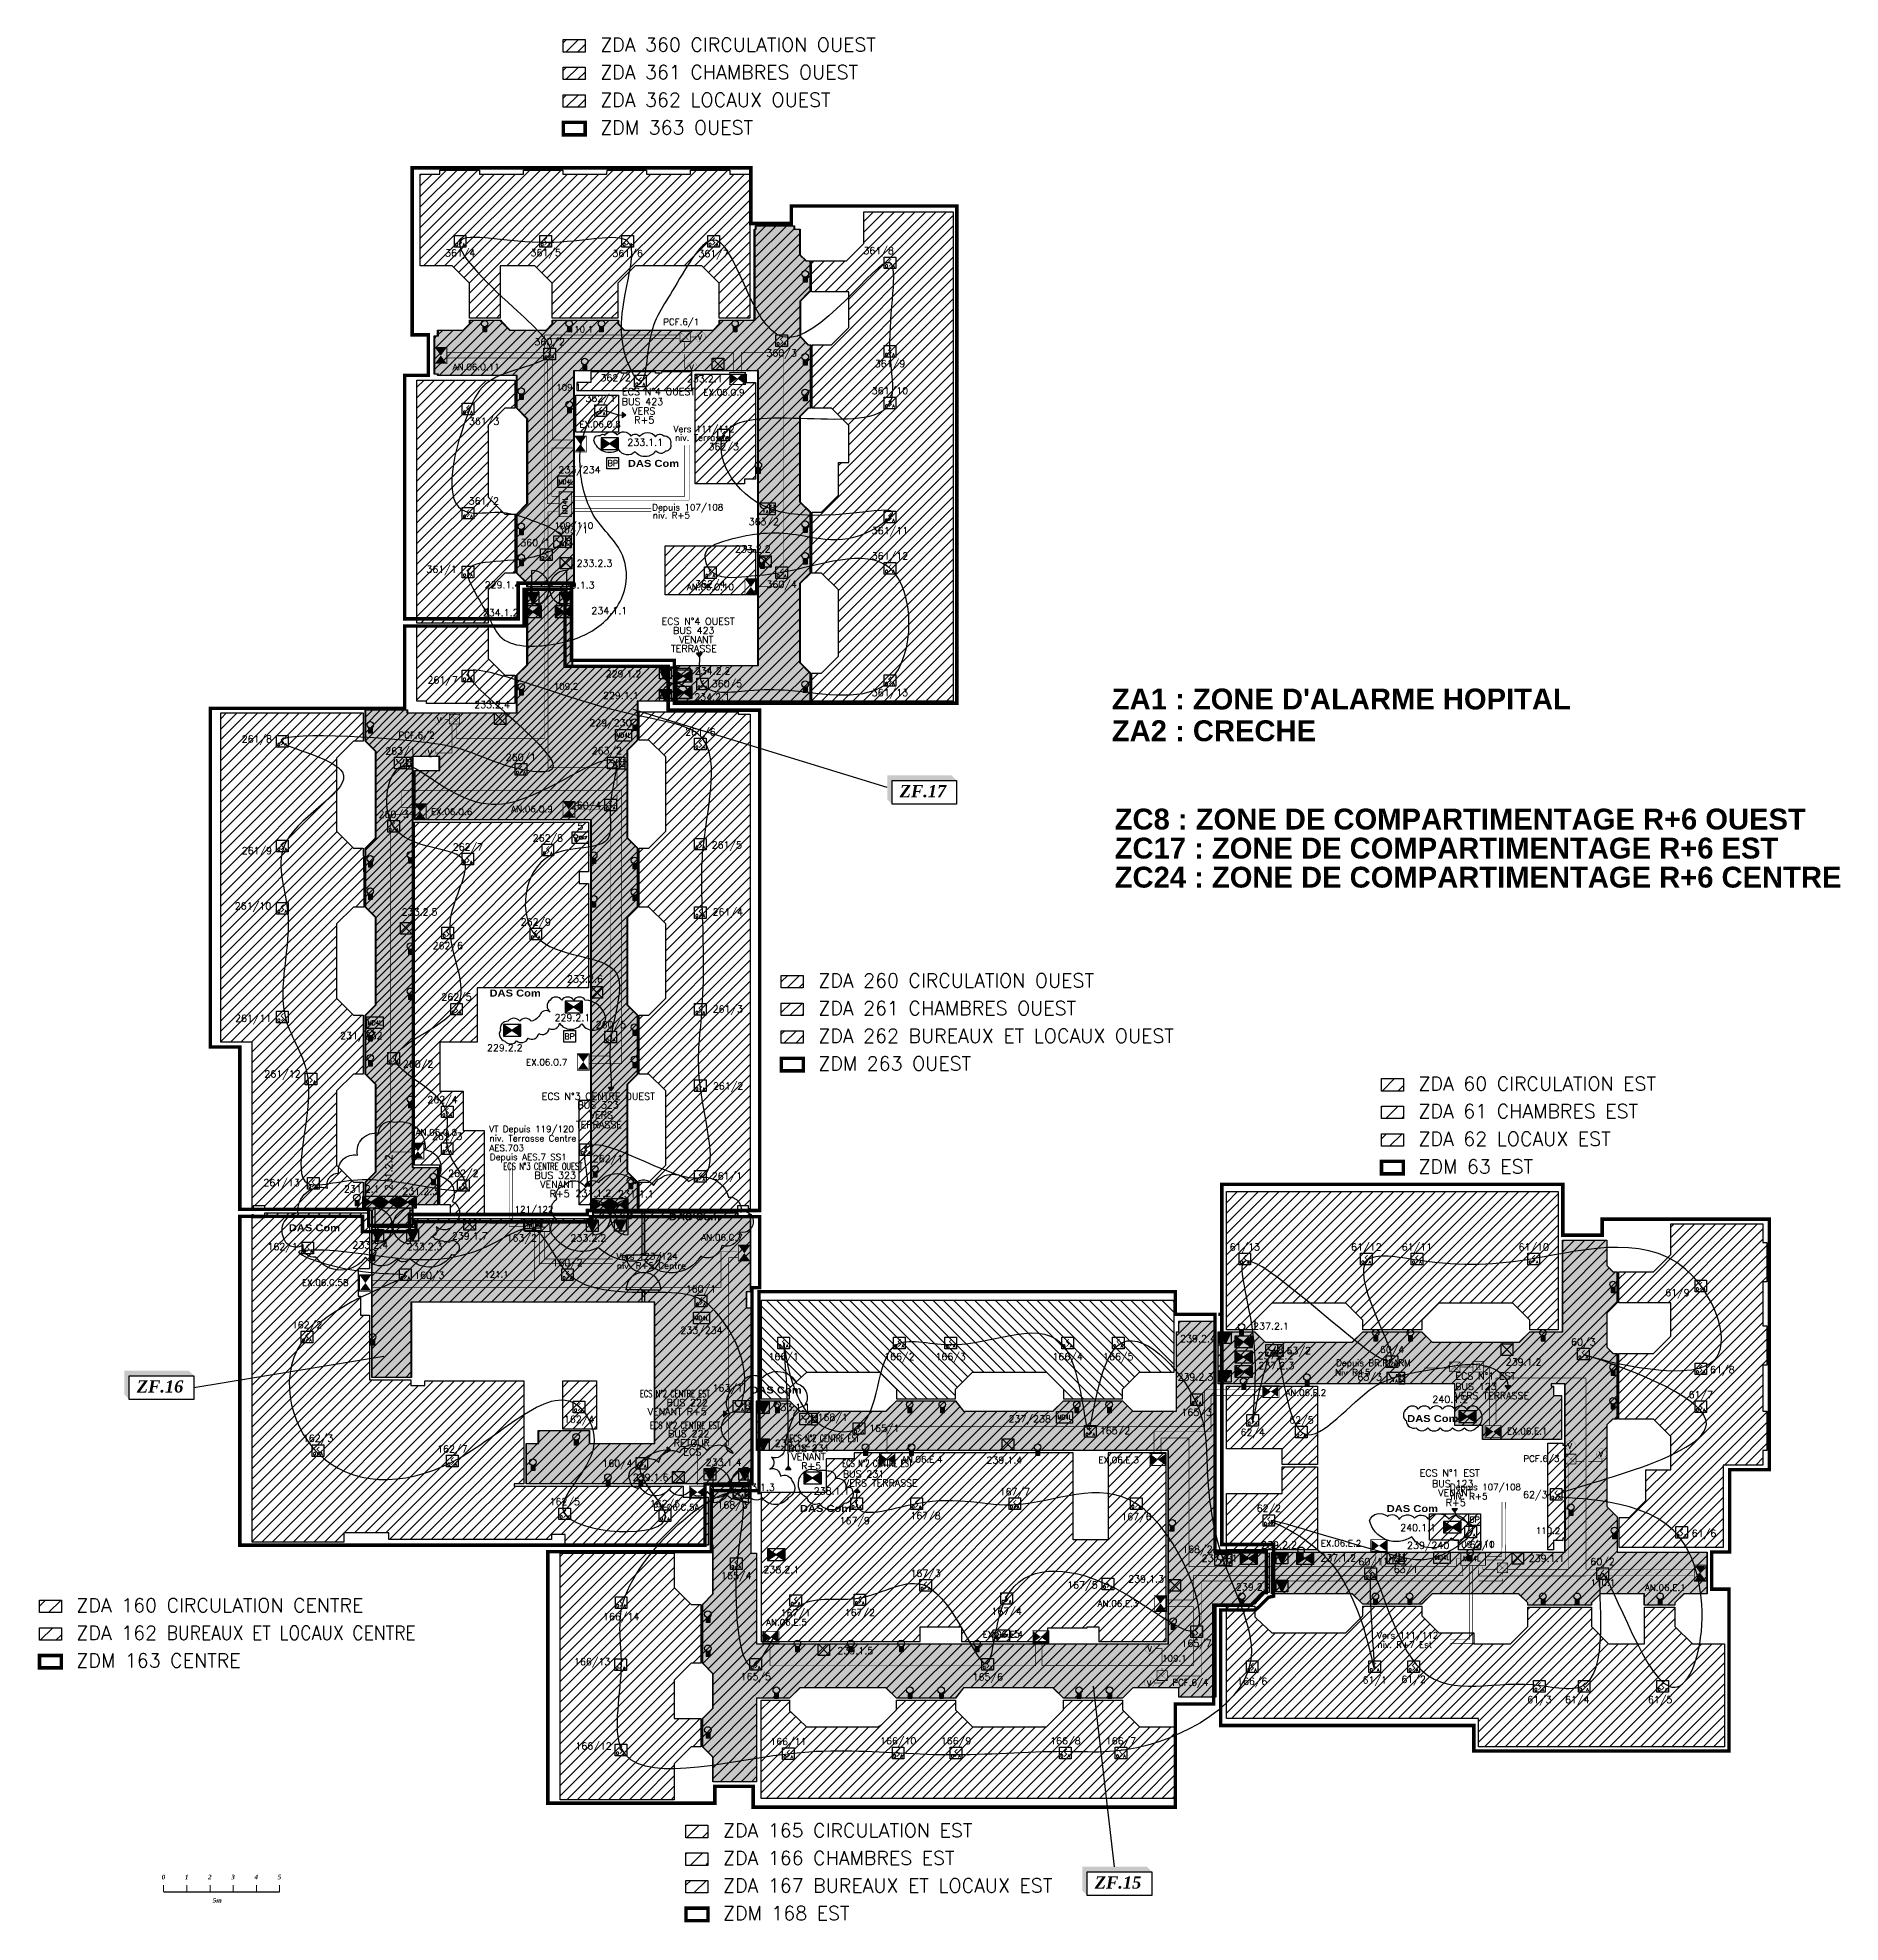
# Model space of a CAD drawing. Header units: millimetres. Extents: x 118.5 to 196.2, y -9.6 to 71.6.
import ezdxf
from ezdxf.enums import TextEntityAlignment as Align

# ---------------------------------------------------------------- set-up
doc = ezdxf.new("R2010")
doc.units = ezdxf.units.MM
for name, pattern in [('CACHE2', [4.7625, 3.175, -1.5875]), ('CONTINU', [0]), ('SLD', [0])]:
    doc.linetypes.add(name, pattern=pattern)
for name, color, linetype in [('ATEIS MISE EN SECURITE', 7, 'Continuous'), ('ATEIS ZONES MES', 7, 'Continuous'), ('JCC-ADRESSAGE', 6, 'Continuous'), ('JCC-ALARME GENERALE SELECTIVE', 3, 'Continuous'), ('JCC-BOUTON POUSSOIR REARMEMENT CCF', 3, 'Continuous'), ('JCC-CCF', 6, 'Continuous'), ('JCC-COMMUN', 2, 'Continuous'), ('JCC-DECLENCHEUR MANUEL AVEC ISOLATEUR', 5, 'Continuous'), ('JCC-ELEMENT DEPORTE_4 L DAS', 1, 'Continuous'), ('JCC-FILERIE SDI', 6, 'Continuous'), ('JCC-INDICATEUR ACTION', 1, 'Continuous'), ('JCC-LOCAUX', 4, 'Continuous'), ('JCC-OPTIQUE_A', 1, 'Continuous'), ('JCC-REPETITEUR ALARME', 1, 'Continuous'), ('JCC-UAE-SDI', 7, 'Continuous'), ('JCC-VENTOUSE_PCF', 1, 'Continuous'), ('JCC-ZONING ZDA-ZDM', 5, 'Continuous'), ('PORTES', 8, 'Continuous')]:
    doc.layers.add(name, color=color, linetype=linetype)
doc.layers.add('JCC-MD4L', color=1, linetype='Continuous', lineweight=0)
doc.styles.add('ARIAL', font='')
doc.styles.add('HELVL', font='ROMAND.SHX')
doc.styles.add('JOHNSON', font='')
doc.styles.add('LOCAUX', font='romans.shx', dxfattribs={"width": 0.75})
doc.styles.add('ROMANC', font='romanc')
doc.styles.add('ROMANC9', font='')
doc.styles.get("Standard").update_dxf_attribs({"font": 'romans.shx'})
doc.styles.add('TEXTE', font='romans.shx')
doc.styles.get('ARIAL').set_extended_font_data('Arial Black')
doc.styles.get('JOHNSON').set_extended_font_data('Arial', bold=True)
doc.styles.get('ROMANC9').set_extended_font_data('Times New Roman', italic=True, bold=True)
pattern_1 = [(45, (127.22776, -4.50796), (-0.2245064, 0.2245064), [])]
pattern_2 = [(45, (101.84227, -43.20686), (-0.3367596, 0.3367596), [])]
pattern_3 = [(45, (131.8221, -11.0178), (-0.3367596, 0.3367596), [])]
pattern_4 = [(0, (74.06433, -4.50796), (0.079375, 0.15875), [0, -0.15875])]
pattern_5 = [(0, (161.65728, -4.50796), (0.079375, 0.15875), [0, -0.15875])]

msp = doc.modelspace()

# ---------------------------------------------------------------- texts
at = {"layer": 'ATEIS MISE EN SECURITE', "color": 0, "style": 'HELVL'}
for s, height, p in [('PCF.6/1', 0.2749, (145.449, 59.211)), ('110.1', 0.2749, (141.375, 58.889)), ('AN.06.O.11', 0.2749, (136.376, 57.269)), ('109.1', 0.2749, (140.838, 56.386)), ('EX.06.O.9', 0.2749, (147.18, 56.175)), ('EX.06.O.8', 0.2749, (141.84, 54.793)), ('Vers 111/112', 0.27495, (145.89, 54.593)), ('niv. Terrasse', 0.27495, (145.955, 54.225)), ('Depuis 107/108', 0.27495, (144.976, 51.22)), ('109/110', 0.2749, (140.759, 50.429)), ('niv. R+5', 0.2749, (145.003, 50.87)), ('AN.06.O.10', 0.2749, (146.468, 47.785)), ('109.2', 0.2749, (140.731, 43.496)), ('PCF.6/2', 0.2749, (134.039, 41.395)), ('EX.06.O.6', 0.2749, (135.44, 38.097)), ('AN.06.O.9', 0.2749, (138.897, 38.207)), ('EX.06.O.7', 0.2749, (139.536, 27.297)), ('AN.06.O.8', 0.2749, (134.775, 24.27)), ('VT Depuis 119/120', 0.27495, (137.947, 24.415)), ('AES.703', 0.2749, (137.957, 23.598)), ('niv. Terrasse Centre', 0.27495, (137.964, 24.013)), ('Depuis AES.7 SS1', 0.27495, (137.978, 23.209)), ('121/122', 0.2749, (139.045, 20.955)), ('AN.06.C.7', 0.2749, (147.092, 19.743)), ('Vers 123/124', 0.27495, (143.434, 18.924)), ('niv. R+5 Centre', 0.27495, (143.451, 18.522)), ('EX.06.C.5B', 0.2749, (129.878, 17.797)), ('121.1', 0.2749, (137.731, 18.149)), ('Niv R+5', 0.2749, (174.415, 13.924)), ('Depuis BR.REARM', 0.27495, (174.455, 14.337)), ('AN.06.E.2', 0.2749, (172.272, 13.053)), ('EX.06.E.1', 0.2749, (181.819, 11.392)), ('AN.06.E.4', 0.2749, (155.736, 10.174)), ('EX.06.E.3', 0.2749, (164.211, 10.144)), ('PCF.6/3', 0.2749, (182.529, 10.207)), ('Depuis 107/108', 0.27495, (179.361, 8.985)), ('EX.06.C.5A', 0.2749, (145.03, 8.109)), ('niv. R+5', 0.2749, (179.378, 8.583)), ('110.2', 0.2749, (183.059, 7.104)), ('EX.06.E.2', 0.2749, (173.797, 6.555)), ('109/110', 0.2749, (179.612, 6.515)), ('109.2', 0.2749, (176.473, 5.796)), ('110.1', 0.2749, (185.425, 4.86)), ('AN.06.E.1', 0.2749, (187.768, 4.649)), ('AN.06.E.3', 0.2749, (164.177, 3.96)), ('AN.06.E.5', 0.2749, (149.886, 3.149)), ('EX.06.E.4', 0.2749, (159.219, 2.634)), ('Vers 111/112', 0.27495, (176.221, 2.59)), ('niv. R+7 Est', 0.27495, (176.238, 2.188)), ('109.1', 0.2749, (166.952, 1.6)), ('PCF.6/4', 0.2749, (167.399, 0.556))]:
    msp.add_text(s, height=height, dxfattribs=at).set_placement(p)
at = {"layer": 'ATEIS ZONES MES', "color": 0, "char_height": 0.9, "attachment_point": 1, "style": 'JOHNSON'}
for s, insert, width in [("ZA1 : ZONE D'ALARME HOPITAL", (164.789, 43.541), 30.45065), ('ZA2 : CRECHE', (164.789, 42.172), 30.45065), ('ZC8 : ZONE DE COMPARTIMENTAGE R+6 OUEST', (164.912, 38.365), 39.97498), ('ZC17 : ZONE DE COMPARTIMENTAGE R+6 EST', (164.912, 37.113), 39.97498), ('ZC24 : ZONE DE COMPARTIMENTAGE R+6 CENTRE', (164.912, 35.861), 39.97498)]:
    msp.add_mtext(s, dxfattribs=dict(at, insert=insert, width=width))
at = {"layer": 'ATEIS ZONES MES', "char_height": 0.525, "width": 10.93839, "attachment_point": 1, "rotation": 359.9802}
for s, insert in [('{\\fTimes New Roman|b1|i1|c0|p18;ZF.17}', (155.645, 39.38)), ('{\\fTimes New Roman|b1|i1|c0|p18;ZF.16}', (122.76, 13.719)), ('{\\fTimes New Roman|b1|i1|c0|p18;ZF.15}', (164.053, -7.665))]:
    msp.add_mtext(s, dxfattribs=dict(at, insert=insert))
at = {"layer": 'JCC-CCF', "lineweight": 0, "char_height": 0.3, "width": 20.85784, "attachment_point": 1, "style": 'ARIAL'}
for insert in [(143.926, 53.398), (137.962, 30.564), (129.31, 20.447), (145.697, 20.919), (149.206, 13.452), (177.518, 12.223), (151.342, 8.346), (176.637, 8.342)]:
    msp.add_mtext('DAS Com', dxfattribs=dict(at, insert=insert))
at = {"layer": 'JCC-FILERIE SDI', "color": 4}
for s, p in [('BUS 423', (143.662, 55.753)), ('VERS', (144.112, 55.359)), ('R+5', (144.202, 54.965)), ('BUS 423', (145.874, 45.894)), ('VENANT', (146.134, 45.5)), ('TERRASSE', (145.784, 45.106))]:
    msp.add_text(s, height=0.3, dxfattribs=at).set_placement(p)
at = {"layer": 'JCC-FILERIE SDI', "color": 1}
for s, p in [('BUS 323', (141.751, 25.433)), ('VERS', (142.281, 25.008)), ('TERRASSE', (141.69, 24.588)), ('BUS 323', (139.901, 22.411)), ('VENANT', (140.149, 22.017)), ('R+5', (140.556, 21.623))]:
    msp.add_text(s, height=0.3, dxfattribs=at).set_placement(p)
at = {"layer": 'JCC-FILERIE SDI', "color": 6}
for s, p in [('VERS TERRASSE', (179.588, 12.91)), ('BUS 123', (179.588, 13.304)), ('BUS 123', (178.587, 9.115)), ('VENANT', (178.856, 8.721)), ('R+5', (179.184, 8.295))]:
    msp.add_text(s, height=0.3, dxfattribs=at).set_placement(p)
at = {"layer": 'JCC-FILERIE SDI', "color": 3}
for s, p in [('VENANT R+5', (144.78, 12.216)), ('BUS 222', (145.595, 12.61)), ('BUS 222', (145.658, 11.267)), ('RETOUR', (145.905, 10.873)), ('ECS', (146.32, 10.479))]:
    msp.add_text(s, height=0.3, dxfattribs=at).set_placement(p)
at = {"layer": 'JCC-FILERIE SDI', "color": 5}
for s, p in [('BUS 231', (150.838, 10.639)), ('VENANT', (150.973, 10.278)), ('R+5', (151.398, 9.884)), ('BUS 231', (153.192, 9.535)), ('VERS TERRASSE', (153.236, 9.141))]:
    msp.add_text(s, height=0.3, dxfattribs=at).set_placement(p)
at = {"layer": 'JCC-UAE-SDI', "color": 4}
for p in [(143.677, 56.192), (145.379, 46.291)]:
    msp.add_text('ECS N°4 OUEST', height=0.3, dxfattribs=at).set_placement(p)
at = {"layer": 'JCC-UAE-SDI', "color": 1}
msp.add_text('ECS N°3 CENTRE OUEST', height=0.3, dxfattribs=at).set_placement((140.217, 25.807))
at = {"layer": 'JCC-UAE-SDI', "color": 1, "width": 0.6}
msp.add_text('ECS N°3 CENTRE OUEST', height=0.3, dxfattribs=at).set_placement((138.561, 22.794))
at = {"layer": 'JCC-UAE-SDI', "color": 6}
for p in [(179.6, 13.757), (178.06, 9.571)]:
    msp.add_text('ECS N°1 EST', height=0.3, dxfattribs=at).set_placement(p)
at = {"layer": 'JCC-UAE-SDI', "color": 3, "width": 0.6}
for p in [(144.444, 13.001), (144.883, 11.627)]:
    msp.add_text('ECS N°2 CENTRE EST', height=0.3, dxfattribs=at).set_placement(p)
at = {"layer": 'JCC-UAE-SDI', "color": 5, "width": 0.6}
for p in [(150.885, 11.068), (153.171, 9.987)]:
    msp.add_text('ECS N°2 CENTRE EST', height=0.3, dxfattribs=at).set_placement(p)
at = {"layer": 'JCC-ZONING ZDA-ZDM', "color": 6, "insert": (142.739, 71.599), "char_height": 0.6, "width": 14.9729, "attachment_point": 1}
msp.add_mtext('ZDA 360 CIRCULATION OUEST', dxfattribs=at)
at = {"layer": 'JCC-ZONING ZDA-ZDM', "char_height": 0.6, "attachment_point": 1}
for s, insert, width in [('ZDA 361 CHAMBRES OUEST', (142.739, 70.409), 15.16028), ('ZDM 263 OUEST', (152.139, 27.682), 14.89195)]:
    msp.add_mtext(s, dxfattribs=dict(at, insert=insert, width=width))
at = {"layer": 'JCC-ZONING ZDA-ZDM', "color": 1, "char_height": 0.6, "attachment_point": 1}
for s, insert, width in [('ZDA 362 LOCAUX OUEST', (142.739, 69.219), 18.5478), ('ZDM 168 EST', (148.029, -8.951), 13.81397)]:
    msp.add_mtext(s, dxfattribs=dict(at, insert=insert, width=width))
at = {"layer": 'JCC-ZONING ZDA-ZDM', "color": 31, "char_height": 0.6, "attachment_point": 1}
for s, insert, width in [('ZDM 363 OUEST', (142.739, 68.028), 10.77914), ('ZDA 262 BUREAUX ET LOCAUX OUEST', (152.139, 28.873), 18.5478)]:
    msp.add_mtext(s, dxfattribs=dict(at, insert=insert, width=width))
at = {"layer": 'JCC-ZONING ZDA-ZDM', "color": 56, "insert": (152.139, 31.253), "char_height": 0.6, "width": 18.5478, "attachment_point": 1}
msp.add_mtext('ZDA 260 CIRCULATION OUEST', dxfattribs=at)
at = {"layer": 'JCC-ZONING ZDA-ZDM', "color": 4, "char_height": 0.6, "width": 18.5478, "attachment_point": 1}
for s, insert in [('ZDA 261 CHAMBRES OUEST', (152.139, 30.063)), ('ZDA 62 LOCAUX EST', (178.009, 24.428))]:
    msp.add_mtext(s, dxfattribs=dict(at, insert=insert))
at = {"layer": 'JCC-ZONING ZDA-ZDM', "color": 42, "insert": (178.009, 26.809), "char_height": 0.6, "width": 18.5478, "attachment_point": 1}
msp.add_mtext('ZDA 60 CIRCULATION EST', dxfattribs=at)
at = {"layer": 'JCC-ZONING ZDA-ZDM', "color": 106, "insert": (178.009, 25.619), "char_height": 0.6, "width": 18.5478, "attachment_point": 1}
msp.add_mtext('ZDA 61 CHAMBRES EST', dxfattribs=at)
at = {"layer": 'JCC-ZONING ZDA-ZDM', "color": 201, "char_height": 0.6, "attachment_point": 1}
for s, insert, width in [('ZDM 63 EST', (178.009, 23.238), 6.6462), ('ZDA 162 {\\W0.9;BUREAUX ET LOCAUX CENTRE}', (120.16, 3.132), 18.5478)]:
    msp.add_mtext(s, dxfattribs=dict(at, insert=insert, width=width))
at = {"layer": 'JCC-ZONING ZDA-ZDM', "color": 113, "insert": (120.16, 4.322), "char_height": 0.6, "width": 18.5478, "attachment_point": 1}
msp.add_mtext('ZDA 160 CIRCULATION CENTRE', dxfattribs=at)
at = {"layer": 'JCC-ZONING ZDA-ZDM', "color": 17, "insert": (120.16, 1.942), "char_height": 0.6, "width": 10.564, "attachment_point": 1}
msp.add_mtext('ZDM 163 CENTRE', dxfattribs=at)
at = {"layer": 'JCC-ZONING ZDA-ZDM', "color": 11, "insert": (148.029, -5.38), "char_height": 0.6, "width": 18.5478, "attachment_point": 1}
msp.add_mtext('ZDA 165 CIRCULATION EST', dxfattribs=at)
at = {"layer": 'JCC-ZONING ZDA-ZDM', "color": 184, "insert": (148.029, -6.571), "char_height": 0.6, "width": 18.5478, "attachment_point": 1}
msp.add_mtext('ZDA 166 CHAMBRES EST', dxfattribs=at)
at = {"layer": 'JCC-ZONING ZDA-ZDM', "color": 3, "insert": (148.029, -7.761), "char_height": 0.6, "width": 18.5478, "attachment_point": 1}
msp.add_mtext('ZDA 167 BUREAUX ET LOCAUX EST', dxfattribs=at)

# ---------------------------------------------------------------- blocks, each defined once
blk = doc.blocks.new('alarme générale selective')
at = {"layer": 'JCC-ALARME GENERALE SELECTIVE', "color": 0}
for p, q in [((2.5, -2.5), (-2.5, 2.5)), ((-2.5, -2.5), (2.5, 2.5))]:
    blk.add_line(p, q, dxfattribs=at)
blk.add_lwpolyline([(-2.5, 2.5), (2.5, 2.5), (2.5, -2.5), (-2.5, -2.5)], close=True, dxfattribs=at)
at = {"layer": 'JCC-ADRESSAGE', "style": 'TEXTE'}
blk.add_attdef('ADRESSE', text='', height=3, dxfattribs=at).set_placement((0, 5), align=Align.MIDDLE)
at = {"layer": 'JCC-LOCAUX', "style": 'LOCAUX', "width": 0.85, "flags": 8}
for p in [(0, 13.75), (0, 11.25), (0, 8.75)]:
    blk.add_attdef('PIECE', text='', height=1.75, dxfattribs=at).set_placement(p, align=Align.MIDDLE)
blk = doc.blocks.new('clapet coupe feu_Réarm élect')
at = {"layer": 'JCC-CCF'}
h = blk.add_hatch(color=0, dxfattribs=at)
h.paths.add_polyline_path([(-3.76, 2.5), (-3.76, -2.5), (0, 0)])
h.paths.add_polyline_path([(3.76, 2.5), (0, 0), (3.76, -2.5)])
at = {"layer": 'JCC-CCF', "color": 0}
for p, q in [((3.76, 2.5), (-3.76, -2.5)), ((-3.76, 2.5), (3.76, -2.5))]:
    blk.add_line(p, q, dxfattribs=at)
blk.add_lwpolyline([(3.76, 2.5), (-3.76, 2.5), (-3.76, -2.5), (3.76, -2.5)], close=True, dxfattribs=at)
at = {"layer": 'JCC-ADRESSAGE', "style": 'TEXTE'}
blk.add_attdef('ADRESSE', text='', height=3, dxfattribs=at).set_placement((0, 5), align=Align.MIDDLE)
at = {"layer": 'JCC-LOCAUX', "style": 'LOCAUX', "width": 0.85, "flags": 8}
for p in [(0, 13.75), (0, 11.25), (0, 8.75)]:
    blk.add_attdef('PIECE', text='', height=1.75, dxfattribs=at).set_placement(p, align=Align.MIDDLE)
blk = doc.blocks.new('ventouse PCF')
at = {"layer": 'JCC-VENTOUSE_PCF'}
blk.add_hatch(color=0, dxfattribs=at).paths.add_polyline_path([(0, -2.5), (2.5, 2.5), (-2.5, 2.5)])
at = {"layer": 'JCC-VENTOUSE_PCF', "color": 0}
for p, q in [((0, -2.5), (-2.5, 2.5)), ((2.5, 2.5), (0, -2.5))]:
    blk.add_line(p, q, dxfattribs=at)
blk.add_lwpolyline([(-2.5, 2.5), (2.5, 2.5), (2.5, -2.5), (-2.5, -2.5)], close=True, dxfattribs=at)
at = {"layer": 'JCC-ADRESSAGE', "style": 'TEXTE'}
blk.add_attdef('ADRESSE', text='', height=3, dxfattribs=at).set_placement((0, 5), align=Align.MIDDLE)
at = {"layer": 'JCC-LOCAUX', "style": 'LOCAUX', "width": 0.85, "flags": 8}
for p in [(0, 13.75), (0, 11.25), (0, 8.75)]:
    blk.add_attdef('PIECE', text='', height=1.75, dxfattribs=at).set_placement(p, align=Align.MIDDLE)
blk = doc.blocks.new('indicateur action')
at = {"layer": 'JCC-INDICATEUR ACTION'}
blk.add_hatch(color=0, dxfattribs=at).paths.add_polyline_path([(0.8, -0.05, -0.315344), (-0.8, -0.05), (-0.8, -2.5), (0.8, -2.5)])
at = {"layer": 'JCC-INDICATEUR ACTION', "color": 0}
for p, q in [((-0.8, -0.05), (-0.8, -2.5)), ((0.8, -2.5), (-0.8, -2.5)), ((0.8, -0.05), (0.8, -2.5))]:
    blk.add_line(p, q, dxfattribs=at)
blk.add_circle((0, 1.1), 1.4, dxfattribs=at)
at = {"layer": 'JCC-ADRESSAGE', "style": 'TEXTE'}
blk.add_attdef('ADRESSE', text='', height=3, dxfattribs=at).set_placement((0, 5), align=Align.MIDDLE)
at = {"layer": 'JCC-LOCAUX', "lineweight": 0, "style": 'LOCAUX', "width": 0.75, "flags": 8}
for p in [(0, 13.75), (0, 11.25), (0, 8.75)]:
    blk.add_attdef('PIECE', text='', height=1.75, dxfattribs=at).set_placement(p, align=Align.MIDDLE)
blk = doc.blocks.new('déclencheur manuel avec isolateur')
at = {"layer": 'JCC-DECLENCHEUR MANUEL AVEC ISOLATEUR', "color": 0}
for p, q in [((2.5, 2.5), (5.02, 2.5)), ((5.02, -2.5), (5.02, 2.5)), ((0, 0), (0, -1.66)), ((2.5, -2.5), (5.02, -2.5))]:
    blk.add_line(p, q, dxfattribs=at)
blk.add_lwpolyline([(-2.5, 2.5), (2.5, 2.5), (2.5, -2.5), (-2.5, -2.5)], close=True, dxfattribs=at)
blk.add_arc((0, 1.66), 1.66, 180, 0, dxfattribs=at)
at = {"layer": 'JCC-ADRESSAGE', "style": 'TEXTE'}
blk.add_attdef('ADRESSE', text='', height=3, dxfattribs=at).set_placement((0, 5), align=Align.MIDDLE)
at = {"layer": 'JCC-DECLENCHEUR MANUEL AVEC ISOLATEUR', "color": 0}
blk.add_text('ICC', height=1.668, rotation=90, dxfattribs=at).set_placement((3.76, 0), align=Align.MIDDLE_CENTER)
blk.add_text('A', height=1.25, dxfattribs=at).set_placement((1.5, -2), align=Align.CENTER)
at = {"layer": 'JCC-LOCAUX', "style": 'LOCAUX', "width": 0.85, "flags": 8}
for p in [(0, 13.75), (0, 11.25), (0, 8.75)]:
    blk.add_attdef('PIECE', text='', height=1.75, dxfattribs=at).set_placement(p, align=Align.MIDDLE)
blk = doc.blocks.new('optique_a')
at = {"layer": 'JCC-OPTIQUE_A', "color": 0}
blk.add_lwpolyline([(-2.5, 2.5), (2.5, 2.5), (2.5, -2.5), (-2.5, -2.5)], close=True, dxfattribs=at)
at = {"layer": 'JCC-OPTIQUE_A', "color": 0, "const_width": 0.385}
blk.add_lwpolyline([(0.54, 1.63), (-0.54, 0.54), (0.54, -0.54), (-0.54, -1.63)], dxfattribs=at)
at = {"layer": 'JCC-ADRESSAGE', "style": 'TEXTE'}
blk.add_attdef('ADRESSE', text='', height=3, dxfattribs=at).set_placement((0, 5), align=Align.MIDDLE)
at = {"layer": 'JCC-LOCAUX', "style": 'LOCAUX', "width": 0.85, "flags": 8}
for p in [(0, 13.75), (0, 11.25), (0, 8.75)]:
    blk.add_attdef('PIECE', text='', height=1.75, dxfattribs=at).set_placement(p, align=Align.MIDDLE)
at = {"layer": 'JCC-OPTIQUE_A', "color": 0}
for s, p in [('O', (-1.5, -2)), ('A', (1.5, -2))]:
    blk.add_text(s, height=1.25, dxfattribs=at).set_placement(p, align=Align.CENTER)
blk = doc.blocks.new('répétiteur alarme')
at = {"layer": 'JCC-REPETITEUR ALARME'}
blk.add_hatch(color=0, dxfattribs=at).paths.add_polyline_path([(-1.6, -0.09, -0.267949), (-2.4, -0.09), (-2.4, -1.4), (-1.6, -1.4)])
at = {"layer": 'JCC-REPETITEUR ALARME', "color": 0}
for p, q in [((0.94, 0.32), (2.8, 0.65)), ((2.8, 0.65), (2.15, -0.53)), ((-2.4, -0.09), (-2.4, -1.4)), ((-2.4, -1.4), (-1.6, -1.4)), ((-1.6, -0.09), (-1.6, -1.4)), ((2.15, -0.53), (0.94, -0.32))]:
    blk.add_line(p, q, dxfattribs=at)
for points in [[(-3.5, 2.5), (3.5, 2.5), (3.5, -2.5), (-3.5, -2.5)], [(-0.34, 0.64), (0.94, 0.64), (0.94, -0.64), (-0.34, -0.64)]]:
    blk.add_lwpolyline(points, close=True, dxfattribs=at)
blk.add_circle((-2, 0.6), 0.8, dxfattribs=at)
at = {"layer": 'JCC-ADRESSAGE', "style": 'TEXTE'}
blk.add_attdef('ADRESSE', text='', height=3, dxfattribs=at).set_placement((0, 5), align=Align.MIDDLE)
at = {"layer": 'JCC-LOCAUX', "style": 'LOCAUX', "width": 0.85, "flags": 8}
for p in [(0, 13.75), (0, 11.25), (0, 8.75)]:
    blk.add_attdef('PIECE', text='', height=1.75, dxfattribs=at).set_placement(p, align=Align.MIDDLE)
blk = doc.blocks.new('MD4L')
at = {"layer": 'JCC-ELEMENT DEPORTE_4 L DAS', "color": 0}
blk.add_lwpolyline([(-3.5, 2.5), (3.5, 2.5), (3.5, -2.5), (-3.5, -2.5)], close=True, dxfattribs=at)
at = {"layer": 'JCC-ADRESSAGE', "style": 'TEXTE'}
blk.add_attdef('ADRESSE', text='', height=3, dxfattribs=at).set_placement((0, 5), align=Align.MIDDLE)
at = {"layer": 'JCC-ELEMENT DEPORTE_4 L DAS', "color": 0, "width": 0.8}
blk.add_text('MD4L', height=2, dxfattribs=at).set_placement((0, 0), align=Align.MIDDLE_CENTER)
blk = doc.blocks.new('commun')
at = {"layer": 'JCC-COMMUN', "color": 0}
blk.add_lwpolyline([(-2.5, 2.5), (2.5, 2.5), (2.5, -2.5), (-2.5, -2.5)], close=True, dxfattribs=at)
at = {"layer": 'JCC-ADRESSAGE', "style": 'TEXTE'}
blk.add_attdef('ADRESSE', text='', height=3, dxfattribs=at).set_placement((0, 5), align=Align.MIDDLE)
at = {"layer": 'JCC-COMMUN', "color": 0, "style": 'TEXTE'}
blk.add_attdef('GENRE', text='', height=2.5, dxfattribs=at).set_placement((0, 0), align=Align.MIDDLE)
at = {"layer": 'JCC-LOCAUX', "style": 'LOCAUX', "width": 0.85, "flags": 8}
for p in [(0, 13.75), (0, 11.25), (0, 8.75)]:
    blk.add_attdef('PIECE', text='', height=1.75, dxfattribs=at).set_placement(p, align=Align.MIDDLE)
blk = doc.blocks.new('ECHELLE')
at = {"linetype": 'Continuous', "lineweight": 20}
for p, q in [((0, 3), (0, 0)), ((10, 0), (10, 3)), ((20, 0), (20, 3)), ((30, 0), (30, 3)), ((40, 0), (40, 3)), ((50, 0), (50, 3))]:
    blk.add_line(p, q, dxfattribs=at)
at = {"linetype": 'Continuous', "lineweight": 20, "const_width": 0.5, "flags": 128}
blk.add_lwpolyline([(0, 0), (50, 0)], dxfattribs=at)
at = {"linetype": 'Continuous', "style": 'ROMANC9'}
for s, p in [('0', (-0.83, 5.42)), ('1', (9.17, 5.42)), ('2', (19.17, 5.42)), ('3', (29.17, 5.42)), ('4', (39.17, 5.42)), ('5', (49.17, 5.42)), ('5m', (21.17, -4.58))]:
    blk.add_text(s, height=2, dxfattribs=at).set_placement(p)
blk = doc.blocks.new("VOLETS D'EXTRACTION DE DESENFUMAGE")
at = {"color": 1, "linetype": 'SLD', "const_width": 0.373}
blk.add_lwpolyline([(0, 5.12), (0, 0), (6.97, 0), (6.97, 5.12)], close=True, dxfattribs=at)
at = {"color": 1, "linetype": 'SLD'}
blk.add_solid([(0, 5.12), (0, 0), (6.97, 0), (6.97, 5.12)], dxfattribs=at)
blk = doc.blocks.new("VOLETS D'AMENEE D'AIR DESENFUMAGE")
at = {"color": 3, "linetype": 'SLD', "const_width": 0.373}
blk.add_lwpolyline([(0, 5.12), (0, 0), (6.97, 0), (6.97, 5.12)], close=True, dxfattribs=at)
at = {"color": 3, "linetype": 'SLD'}
blk.add_solid([(0, 5.12), (0, 0), (6.97, 0), (6.97, 5.12)], dxfattribs=at)
blk = doc.blocks.new('A$C20DD5AA8')
at = {"color": 4, "linetype": 'Continuous', "const_width": 0.364}
blk.add_lwpolyline([(0.18, 5.52), (0.18, 0.18), (10.88, 0.18), (10.88, 5.52)], close=True, dxfattribs=at)
at = {"linetype": 'Continuous', "style": 'ROMANC'}
blk.add_text('MD4L', height=2.183, dxfattribs=at).set_placement((1.13, 2))
blk = doc.blocks.new('VENTOUSE ELECTROMANETIQUE A RUPTURE')
at = {"color": 4, "linetype": 'Continuous', "const_width": 0.00535}
blk.add_lwpolyline([(-0.142, 0, 1), (0.142, 0, 1)], format="xyb", close=True, dxfattribs=at)
at = {"color": 1, "linetype": 'SLD', "style": 'ROMANC'}
blk.add_text('V', height=0.16, dxfattribs=at).set_placement((-0.077, -0.096))
blk = doc.blocks.new('BOITE DE RACCORDEMENT PCF')
at = {"color": 3, "linetype": 'Continuous', "const_width": 0.02}
blk.add_lwpolyline([(0, 0.275), (0, 0), (0.292, 0), (0.292, 0.275)], close=True, dxfattribs=at)
at = {"color": 3, "linetype": 'Continuous', "const_width": 0.01}
for points in [[(0.292, 0), (0, 0.275)], [(0.292, 0.275), (0, 0)]]:
    blk.add_lwpolyline(points, dxfattribs=at)
blk = doc.blocks.new('BOITIER RÉARMEMENT MOTEUR DE DESENFUMAGE')
at = {"linetype": 'Continuous', "const_width": 0.31}
blk.add_lwpolyline([(0, 4.52), (0, 0), (4.52, 0), (4.52, 4.52)], close=True, dxfattribs=at)
at = {"color": 1, "linetype": 'Continuous', "const_width": 0.2}
blk.add_lwpolyline([(2.71, 2.26, 3.408312), (1.81, 2.26), (1.38, 0.92), (3.2, 0.92), (2.71, 2.26)], format="xyb", dxfattribs=at)

# ---------------------------------------------------------------- hatches: boundary and pattern name
at = {"layer": 'ATEIS ZONES MES'}
h = msp.add_hatch(dxfattribs=at)
h.set_pattern_fill('DOTS', color=5, scale=0.1, style=0)
h.set_pattern_definition(pattern_5)
edge = h.paths.add_edge_path()
edge.add_line((151.795, 61.976), (151.795, 60.642))
edge.add_line((151.795, 60.642), (151.765, 60.642))
edge.add_line((151.765, 60.642), (151.365, 60.242))
edge.add_line((151.365, 60.242), (151.365, 59.772))
edge.add_line((151.365, 59.772), (151.365, 58.712))
edge.add_line((151.365, 58.712), (151.716, 58.36))
edge.add_line((151.716, 58.36), (151.815, 58.36))
edge.add_line((151.815, 58.36), (151.815, 55.624))
edge.add_line((151.815, 55.624), (151.716, 55.624))
edge.add_line((151.716, 55.624), (151.353, 55.266))
edge.add_line((151.353, 55.266), (151.358, 54.122))
edge.add_line((151.358, 54.122), (151.358, 51.593))
edge.add_line((151.358, 51.593), (151.808, 51.142))
edge.add_line((151.808, 51.142), (151.808, 48.522))
edge.add_line((151.808, 48.522), (151.358, 48.072))
edge.add_line((151.358, 48.072), (151.358, 44.662))
edge.add_line((151.358, 44.662), (151.808, 44.212))
edge.add_line((151.808, 44.212), (151.808, 42.992))
edge.add_line((151.808, 42.992), (146.058, 42.992))
edge.add_line((146.058, 42.992), (146.058, 44.542))
edge.add_line((146.058, 44.542), (149.558, 44.542))
edge.add_line((149.558, 44.542), (149.559, 47.26))
edge.add_line((149.559, 47.26), (149.558, 49.955))
edge.add_line((149.558, 49.955), (149.559, 57.242))
edge.add_line((149.559, 57.242), (141.609, 57.242))
edge.add_line((141.609, 57.242), (141.609, 50.142))
edge.add_line((141.609, 50.142), (141.609, 47.927))
edge.add_line((141.609, 47.927), (141.323, 47.927))
edge.add_line((141.323, 47.927), (139.691, 47.927))
edge.add_line((139.691, 47.927), (139.659, 47.927))
edge.add_line((139.659, 47.927), (139.609, 47.927))
edge.add_line((139.609, 47.927), (139.609, 48.072))
edge.add_line((139.609, 48.072), (139.159, 48.522))
edge.add_line((139.159, 48.522), (139.159, 51.062))
edge.add_line((139.159, 51.062), (139.609, 51.512))
edge.add_line((139.609, 51.512), (139.609, 55.172))
edge.add_line((139.609, 55.172), (139.159, 55.622))
edge.add_line((139.159, 55.622), (139.159, 57.042))
edge.add_line((139.159, 57.042), (135.759, 57.042))
edge.add_line((135.759, 57.042), (135.759, 57.092))
edge.add_line((135.759, 57.092), (135.609, 57.092))
edge.add_line((135.609, 57.092), (135.609, 58.742))
edge.add_line((135.609, 58.742), (135.759, 58.742))
edge.add_line((135.759, 58.742), (135.759, 58.992))
edge.add_line((135.759, 58.992), (136.86, 58.992))
edge.add_line((136.86, 58.992), (137.125, 59.257))
edge.add_line((137.125, 59.257), (137.125, 59.428))
edge.add_line((137.125, 59.428), (138.459, 59.428))
edge.add_line((138.459, 59.428), (138.459, 59.392))
edge.add_line((138.459, 59.392), (138.859, 58.992))
edge.add_line((138.859, 58.992), (140.43, 58.992))
edge.add_line((140.43, 58.992), (140.696, 59.257))
edge.add_line((140.696, 59.257), (140.696, 59.428))
edge.add_line((140.696, 59.428), (143.522, 59.428))
edge.add_line((143.522, 59.428), (143.522, 59.257))
edge.add_line((143.522, 59.257), (143.788, 58.992))
edge.add_line((143.788, 58.992), (147.63, 58.992))
edge.add_line((147.63, 58.992), (147.895, 59.257))
edge.add_line((147.895, 59.257), (147.895, 59.428))
edge.add_line((147.895, 59.428), (149.409, 59.428))
edge.add_line((149.409, 59.428), (149.409, 63.342))
edge.add_line((149.409, 63.342), (149.459, 63.342))
edge.add_line((149.459, 63.342), (149.459, 63.492))
edge.add_line((149.459, 63.492), (151.109, 63.492))
edge.add_line((151.109, 63.492), (151.109, 63.342))
edge.add_line((151.109, 63.342), (151.359, 63.342))
edge.add_line((151.359, 63.342), (151.359, 62.241))
edge.add_line((151.359, 62.241), (151.624, 61.976))
edge.add_line((151.624, 61.976), (151.795, 61.976))
h = msp.add_hatch(dxfattribs=at)
h.set_pattern_fill('DOTS', color=5, scale=0.1, style=0)
h.set_pattern_definition(pattern_5)
h.paths.add_polyline_path([(142.359, 37.877), (142.359, 21.042), (144.359, 21.042), (144.359, 22.262), (143.909, 22.712), (143.909, 26.473), (144.359, 26.923), (144.359, 29.462), (143.909, 29.912), (143.909, 33.673), (144.359, 34.123), (144.359, 36.662), (143.909, 37.112), (143.909, 40.872), (144.359, 41.322), (144.359, 42.992), (145.959, 42.992), (145.959, 44.472), (141.539, 44.472), (141.539, 47.827), (139.609, 47.827), (139.609, 44.562), (139.159, 44.112), (139.159, 42.492), (134.429, 42.492), (134.429, 42.617), (132.634, 42.617), (132.634, 41.272), (133.084, 40.822), (133.084, 37.112), (132.634, 36.662), (132.634, 34.122), (133.084, 33.672), (133.084, 29.912), (132.634, 29.462), (132.634, 26.923), (133.084, 26.473), (133.084, 22.712), (132.634, 22.262), (132.634, 21.042), (132.919, 21.042), (132.919, 20.423), (134.659, 20.423), (134.659, 21.292), (135.758, 21.292), (135.758, 22.892), (134.659, 22.892), (134.659, 40.611), (135.819, 40.611), (135.819, 40.011), (134.759, 40.011), (134.759, 37.877)])
h = msp.add_hatch(dxfattribs=at)
h.set_pattern_fill('DOTS', color=1, scale=0.1, style=0)
h.set_pattern_definition([(0, (154.57804, -4.50796), (0.079375, 0.15875), [0, -0.15875])])
h.paths.add_polyline_path([(132.906, 20.323), (134.646, 20.323), (134.646, 20.319), (134.746, 20.319), (134.746, 20.692), (138.166, 20.692), (142.441, 20.692), (142.441, 20.942), (143.991, 20.942), (144.564, 20.942), (148.671, 20.942), (148.671, 20.742), (149.146, 20.742), (149.146, 20.868), (149.219, 20.868), (149.216, 17.542), (149.046, 17.542), (149.046, 16.842), (149.246, 16.842), (149.246, 12.267), (149.246, 9.257), (139.557, 9.257), (139.557, 10.992), (140.082, 10.992), (140.082, 11.557), (142.274, 11.557), (142.276, 11.557), (142.276, 10.992), (145.096, 10.992), (145.096, 17.092), (134.596, 17.092), (134.596, 13.843), (132.906, 13.843)])
h = msp.add_hatch(dxfattribs=at)
h.set_pattern_fill('DOTS', color=3, scale=0.1, style=0)
h.set_pattern_definition(pattern_4)
edge = h.paths.add_edge_path()
edge.add_line((171.665, 6.277), (171.665, 6.317))
edge.add_line((171.665, 6.317), (184.321, 6.317))
edge.add_line((184.321, 6.317), (184.321, 13.567))
edge.add_line((184.321, 13.567), (183.721, 13.567))
edge.add_line((183.721, 13.567), (183.721, 13.467))
edge.add_line((183.721, 13.467), (183.821, 13.467))
edge.add_line((183.821, 13.467), (183.821, 13.067))
edge.add_line((183.821, 13.067), (184.171, 13.067))
edge.add_line((184.171, 13.067), (184.171, 11.167))
edge.add_line((184.171, 11.167), (180.771, 11.167))
edge.add_line((180.771, 11.167), (180.771, 11.767))
edge.add_line((180.771, 11.767), (179.571, 11.767))
edge.add_line((179.571, 11.767), (179.571, 13.567))
edge.add_line((179.571, 13.567), (177.414, 13.567))
edge.add_line((177.414, 13.567), (175.069, 13.567))
edge.add_line((175.069, 13.567), (170.821, 13.567))
edge.add_line((170.821, 13.567), (169.371, 13.567))
edge.add_line((169.371, 13.567), (169.371, 15.817))
edge.add_line((169.371, 15.817), (170.941, 15.817))
edge.add_line((170.941, 15.817), (171.391, 15.367))
edge.add_line((171.391, 15.367), (175.151, 15.367))
edge.add_line((175.151, 15.367), (175.601, 15.817))
edge.add_line((175.601, 15.817), (178.141, 15.817))
edge.add_line((178.141, 15.817), (178.591, 15.367))
edge.add_line((178.591, 15.367), (182.351, 15.367))
edge.add_line((182.351, 15.367), (182.801, 15.817))
edge.add_line((182.801, 15.817), (184.221, 15.817))
edge.add_line((184.221, 15.817), (184.221, 19.767))
edge.add_line((184.221, 19.767), (186.121, 19.767))
edge.add_line((186.121, 19.767), (186.121, 18.666))
edge.add_line((186.121, 18.666), (186.387, 18.4))
edge.add_line((186.387, 18.4), (186.558, 18.4))
edge.add_line((186.558, 18.4), (186.558, 17.067))
edge.add_line((186.558, 17.067), (186.571, 17.067))
edge.add_line((186.571, 17.067), (186.121, 16.617))
edge.add_line((186.121, 16.617), (186.121, 15.145))
edge.add_line((186.121, 15.145), (186.387, 14.88))
edge.add_line((186.387, 14.88), (186.557, 14.88))
edge.add_line((186.557, 14.88), (186.558, 12.053))
edge.add_line((186.558, 12.053), (186.373, 12.053))
edge.add_line((186.373, 12.053), (186.121, 11.801))
edge.add_line((186.121, 11.801), (186.121, 8.285))
edge.add_line((186.121, 8.285), (186.571, 7.835))
edge.add_line((186.571, 7.835), (186.571, 6.317))
edge.add_line((186.571, 6.317), (190.437, 6.317))
edge.add_line((190.437, 6.317), (190.437, 4.517))
edge.add_line((190.437, 4.517), (189.451, 4.517))
edge.add_line((189.451, 4.517), (189.056, 4.122))
edge.add_line((189.056, 4.122), (189.056, 4.023))
edge.add_line((189.056, 4.023), (187.738, 4.023))
edge.add_line((187.738, 4.023), (187.738, 4.517))
edge.add_line((187.738, 4.517), (185.851, 4.517))
edge.add_line((185.851, 4.517), (185.456, 4.122))
edge.add_line((185.456, 4.122), (185.456, 4.032))
edge.add_line((185.456, 4.032), (185.455, 4.023))
edge.add_line((185.455, 4.023), (182.72, 4.023))
edge.add_line((182.72, 4.023), (182.719, 4.122))
edge.add_line((182.719, 4.122), (182.324, 4.517))
edge.add_line((182.324, 4.517), (178.591, 4.517))
edge.add_line((178.591, 4.517), (178.141, 4.067))
edge.add_line((178.141, 4.067), (175.601, 4.067))
edge.add_line((175.601, 4.067), (175.152, 4.517))
edge.add_line((175.152, 4.517), (171.665, 4.517))
edge.add_line((171.665, 4.517), (171.665, 6.277))
h = msp.add_hatch(dxfattribs=at)
h.set_pattern_fill('DOTS', color=3, scale=0.1, style=0)
h.set_pattern_definition(pattern_4)
h.paths.add_polyline_path([(169.271, 13.637), (169.201, 13.637), (169.201, 6.276), (171.565, 6.277), (171.565, 4.597), (171.565, 4.567), (171.405, 4.567), (170.941, 4.067), (169.271, 4.067), (169.271, 0.067), (167.671, 0.067), (167.671, 0.467), (165.691, 0.467), (165.241, 0.017), (162.701, 0.017), (162.251, 0.467), (158.391, 0.467), (158.041, 0.017), (155.501, 0.017), (155.051, 0.467), (151.341, 0.467), (150.891, 0.017), (149.471, 0.017), (149.471, -3.583), (147.596, -3.583), (147.596, -2.528), (147.146, -2.078), (147.146, -0.858), (147.596, -0.408), (147.596, 1.067), (147.146, 1.522), (147.146, 4.062), (147.596, 4.512), (147.596, 6.617), (147.481, 6.617), (147.481, 9.157), (149.221, 9.157), (149.221, 6.267), (149.471, 6.267), (149.471, 2.367), (167.221, 2.367), (167.221, 10.692), (149.471, 10.692), (149.471, 12.842), (150.891, 12.842), (151.341, 12.392), (155.051, 12.392), (155.501, 12.842), (158.041, 12.842), (158.391, 12.392), (162.251, 12.392), (162.701, 12.842), (165.241, 12.842), (165.691, 12.392), (167.571, 12.392), (167.571, 15.817), (167.671, 15.817), (167.671, 16.267), (169.271, 16.267)])
at = {"layer": 'JCC-FILERIE SDI'}
for color, points in [(4, [(143.677, 55.446), (143.677, 55.21), (143.833, 55.328)]), (4, [(147.127, 45.062), (146.891, 45.062), (147.009, 44.906)]), (1, [(143.206, 26.206), (143.324, 26.362), (143.088, 26.362)]), (1, [(142.069, 22.111), (142.305, 22.111), (142.187, 22.267)]), (6, [(181.861, 13.335), (181.979, 13.491), (181.743, 13.491)]), (3, [(148.043, 12.389), (148.043, 12.153), (148.2, 12.271)]), (3, [(145.77, 10.72), (145.614, 10.838), (145.614, 10.602)]), (5, [(150.836, 10.013), (150.718, 9.857), (150.954, 9.857)]), (5, [(153.807, 9.039), (153.689, 8.882), (153.925, 8.882)]), (6, [(179.575, 8.042), (179.693, 8.198), (179.457, 8.198)])]:
    msp.add_hatch(color=color, dxfattribs=at).paths.add_polyline_path(points)
at = {"layer": 'JCC-ZONING ZDA-ZDM'}
h = msp.add_hatch(dxfattribs=at)
h.set_pattern_fill('ANSI31', color=6, scale=0.1125, style=0)
h.set_pattern_definition([(45, (92.02115, -30.28193), (-0.2525697, 0.2525697), [])])
h.paths.add_polyline_path([(141.141, 71.519), (142.087, 71.519), (142.087, 70.981), (141.141, 70.981)])
h = msp.add_hatch(dxfattribs=at)
h.set_pattern_fill('ANSI31', color=256, scale=0.1125, style=0)
h.set_pattern_definition([(45, (92.02115, -31.4722), (-0.2525697, 0.2525697), [])])
h.paths.add_polyline_path([(141.141, 70.328), (142.087, 70.328), (142.087, 69.791), (141.141, 69.791)])
h = msp.add_hatch(dxfattribs=at)
h.set_pattern_fill('ANSI31', color=1, scale=0.1125, style=0)
h.set_pattern_definition([(45, (92.02115, -32.6625), (-0.2525697, 0.2525697), [])])
h.paths.add_polyline_path([(141.141, 69.138), (142.087, 69.138), (142.087, 68.601), (141.141, 68.601)])
h = msp.add_hatch(dxfattribs=at)
h.set_pattern_fill('ANSI31', color=256, scale=0.1, style=0)
h.set_pattern_definition(pattern_1)
edge = h.paths.add_edge_path()
edge.add_line((134.978, 65.712), (135.828, 65.712))
edge.add_line((135.828, 65.712), (135.828, 65.892))
edge.add_line((135.828, 65.892), (137.528, 65.892))
edge.add_line((137.528, 65.892), (137.528, 65.712))
edge.add_line((137.528, 65.712), (139.428, 65.712))
edge.add_line((139.428, 65.712), (139.428, 65.892))
edge.add_line((139.428, 65.892), (141.128, 65.892))
edge.add_line((141.128, 65.892), (141.128, 65.712))
edge.add_line((141.128, 65.712), (143.027, 65.712))
edge.add_line((143.027, 65.712), (143.028, 65.892))
edge.add_line((143.028, 65.892), (144.677, 65.892))
edge.add_line((144.677, 65.892), (144.727, 65.892))
edge.add_line((144.727, 65.892), (144.727, 65.715))
edge.add_line((144.727, 65.715), (146.628, 65.712))
edge.add_line((146.628, 65.712), (146.628, 65.892))
edge.add_line((146.628, 65.892), (148.328, 65.892))
edge.add_line((148.328, 65.892), (148.328, 65.712))
edge.add_line((148.328, 65.712), (149.178, 65.712))
edge.add_line((149.178, 65.712), (149.178, 59.508))
edge.add_line((149.178, 59.508), (147.864, 59.508))
edge.add_line((147.864, 59.508), (147.864, 61.012))
edge.add_line((147.864, 61.012), (147.116, 61.76))
edge.add_line((147.116, 61.76), (144.24, 61.76))
edge.add_line((144.24, 61.76), (143.491, 61.012))
edge.add_line((143.491, 61.012), (143.491, 59.508))
edge.add_line((143.491, 59.508), (140.665, 59.508))
edge.add_line((140.665, 59.508), (140.665, 61.012))
edge.add_line((140.665, 61.012), (139.916, 61.76))
edge.add_line((139.916, 61.76), (138.428, 61.76))
edge.add_line((138.428, 61.76), (138.428, 59.508))
edge.add_line((138.428, 59.508), (137.094, 59.508))
edge.add_line((137.094, 59.508), (137.094, 61.012))
edge.add_line((137.094, 61.012), (136.346, 61.76))
edge.add_line((136.346, 61.76), (134.978, 61.76))
edge.add_line((134.978, 61.76), (134.978, 65.712))
h = msp.add_hatch(dxfattribs=at)
h.set_pattern_fill('ANSI31', color=6, scale=0.1, style=0)
h.set_pattern_definition(pattern_1)
edge = h.paths.add_edge_path()
edge.add_line((151.764, 61.976), (151.764, 60.642))
edge.add_line((151.764, 60.642), (151.734, 60.642))
edge.add_line((151.734, 60.642), (151.334, 60.242))
edge.add_line((151.334, 60.242), (151.334, 59.772))
edge.add_line((151.334, 59.772), (151.334, 58.712))
edge.add_line((151.334, 58.712), (151.685, 58.36))
edge.add_line((151.685, 58.36), (151.784, 58.36))
edge.add_line((151.784, 58.36), (151.784, 55.624))
edge.add_line((151.784, 55.624), (151.685, 55.624))
edge.add_line((151.685, 55.624), (151.322, 55.266))
edge.add_line((151.322, 55.266), (151.327, 54.122))
edge.add_line((151.327, 54.122), (151.327, 51.593))
edge.add_line((151.327, 51.593), (151.777, 51.142))
edge.add_line((151.777, 51.142), (151.777, 48.522))
edge.add_line((151.777, 48.522), (151.327, 48.072))
edge.add_line((151.327, 48.072), (151.327, 44.662))
edge.add_line((151.327, 44.662), (151.777, 44.212))
edge.add_line((151.777, 44.212), (151.777, 42.992))
edge.add_line((151.777, 42.992), (146.027, 42.992))
edge.add_line((146.027, 42.992), (146.027, 44.542))
edge.add_line((146.027, 44.542), (149.527, 44.542))
edge.add_line((149.527, 44.542), (149.528, 47.26))
edge.add_line((149.528, 47.26), (149.527, 49.955))
edge.add_line((149.527, 49.955), (149.528, 57.242))
edge.add_line((149.528, 57.242), (141.578, 57.242))
edge.add_line((141.578, 57.242), (141.578, 50.142))
edge.add_line((141.578, 50.142), (141.578, 47.927))
edge.add_line((141.578, 47.927), (141.292, 47.927))
edge.add_line((141.292, 47.927), (139.66, 47.927))
edge.add_line((139.66, 47.927), (139.628, 47.927))
edge.add_line((139.628, 47.927), (139.578, 47.927))
edge.add_line((139.578, 47.927), (139.578, 48.072))
edge.add_line((139.578, 48.072), (139.128, 48.522))
edge.add_line((139.128, 48.522), (139.128, 51.062))
edge.add_line((139.128, 51.062), (139.578, 51.512))
edge.add_line((139.578, 51.512), (139.578, 55.172))
edge.add_line((139.578, 55.172), (139.128, 55.622))
edge.add_line((139.128, 55.622), (139.128, 57.042))
edge.add_line((139.128, 57.042), (135.728, 57.042))
edge.add_line((135.728, 57.042), (135.728, 57.092))
edge.add_line((135.728, 57.092), (135.578, 57.092))
edge.add_line((135.578, 57.092), (135.578, 58.742))
edge.add_line((135.578, 58.742), (135.728, 58.742))
edge.add_line((135.728, 58.742), (135.728, 58.992))
edge.add_line((135.728, 58.992), (136.829, 58.992))
edge.add_line((136.829, 58.992), (137.094, 59.257))
edge.add_line((137.094, 59.257), (137.094, 59.428))
edge.add_line((137.094, 59.428), (138.428, 59.428))
edge.add_line((138.428, 59.428), (138.428, 59.392))
edge.add_line((138.428, 59.392), (138.828, 58.992))
edge.add_line((138.828, 58.992), (140.399, 58.992))
edge.add_line((140.399, 58.992), (140.665, 59.257))
edge.add_line((140.665, 59.257), (140.665, 59.428))
edge.add_line((140.665, 59.428), (143.491, 59.428))
edge.add_line((143.491, 59.428), (143.491, 59.257))
edge.add_line((143.491, 59.257), (143.757, 58.992))
edge.add_line((143.757, 58.992), (147.599, 58.992))
edge.add_line((147.599, 58.992), (147.864, 59.257))
edge.add_line((147.864, 59.257), (147.864, 59.428))
edge.add_line((147.864, 59.428), (149.378, 59.428))
edge.add_line((149.378, 59.428), (149.378, 63.342))
edge.add_line((149.378, 63.342), (149.428, 63.342))
edge.add_line((149.428, 63.342), (149.428, 63.492))
edge.add_line((149.428, 63.492), (151.078, 63.492))
edge.add_line((151.078, 63.492), (151.078, 63.342))
edge.add_line((151.078, 63.342), (151.328, 63.342))
edge.add_line((151.328, 63.342), (151.328, 62.241))
edge.add_line((151.328, 62.241), (151.593, 61.976))
edge.add_line((151.593, 61.976), (151.764, 61.976))
h = msp.add_hatch(dxfattribs=at)
h.set_pattern_fill('ANSI31', color=256, scale=0.1, style=0)
h.set_pattern_definition(pattern_1)
edge = h.paths.add_edge_path()
edge.add_line((151.844, 60.642), (151.844, 61.976))
edge.add_line((151.844, 61.976), (153.294, 61.976))
edge.add_line((153.294, 61.976), (153.347, 61.976))
edge.add_line((153.347, 61.976), (154.076, 62.703))
edge.add_line((154.076, 62.703), (154.096, 62.724))
edge.add_line((154.096, 62.724), (154.096, 64.092))
edge.add_line((154.096, 64.092), (157.953, 64.092))
edge.add_line((157.953, 64.092), (157.953, 42.992))
edge.add_line((157.953, 42.992), (151.858, 42.992))
edge.add_line((151.858, 42.992), (151.858, 44.212))
edge.add_line((151.858, 44.212), (152.278, 44.212))
edge.add_line((152.278, 44.212), (153.008, 44.942))
edge.add_line((153.008, 44.942), (153.008, 47.792))
edge.add_line((153.008, 47.792), (152.278, 48.522))
edge.add_line((152.278, 48.522), (151.858, 48.522))
edge.add_line((151.858, 48.522), (151.878, 51.142))
edge.add_line((151.878, 51.142), (152.278, 51.143))
edge.add_line((152.278, 51.143), (153.008, 51.873))
edge.add_line((153.008, 51.873), (153.008, 53.292))
edge.add_line((153.008, 53.292), (153.448, 53.292))
edge.add_line((153.448, 53.292), (153.45, 53.392))
edge.add_line((153.45, 53.392), (153.45, 54.875))
edge.add_line((153.45, 54.875), (152.702, 55.624))
edge.add_line((152.702, 55.624), (151.864, 55.624))
edge.add_line((151.864, 55.624), (151.864, 58.36))
edge.add_line((151.864, 58.36), (152.702, 58.36))
edge.add_line((152.702, 58.36), (153.45, 59.109))
edge.add_line((153.45, 59.109), (153.45, 60.542))
edge.add_line((153.45, 60.542), (153.45, 60.642))
edge.add_line((153.45, 60.642), (151.852, 60.642))
h = msp.add_hatch(dxfattribs=at)
h.set_pattern_fill('ANSI31', color=1, scale=0.1, style=0)
h.set_pattern_definition(pattern_1)
h.paths.add_polyline_path([(142.328, 57.192), (142.328, 56.742), (141.728, 56.742), (141.728, 56.392), (146.677, 56.392), (146.677, 57.192), (145.371, 57.192), (145.371, 57.131), (145.123, 57.131), (145.123, 57.192), (143.882, 57.192), (143.882, 57.131), (143.634, 57.131), (143.634, 57.192)])
h = msp.add_hatch(dxfattribs=at)
h.set_pattern_fill('ANSI31', color=1, scale=0.1, style=0)
h.set_pattern_definition(pattern_1)
h.paths.add_polyline_path([(149.028, 57.092), (149.028, 56.742), (149.428, 56.742), (149.428, 52.572), (148.948, 52.572), (148.948, 52.371), (146.827, 52.371), (146.827, 57.092)])
h = msp.add_hatch(dxfattribs=at)
h.set_pattern_fill('ANSI31', color=5, scale=0.1, style=0)
h.set_pattern_definition(pattern_1)
edge = h.paths.add_edge_path()
edge.add_line((139.048, 51.062), (139.048, 48.522))
edge.add_line((139.048, 48.522), (138.628, 48.522))
edge.add_line((138.628, 48.522), (137.898, 47.792))
edge.add_line((137.898, 47.792), (137.898, 46.367))
edge.add_line((137.898, 46.367), (134.833, 46.367))
edge.add_line((134.833, 46.367), (134.833, 49.668))
edge.add_line((134.833, 49.668), (134.833, 53.292))
edge.add_line((134.833, 53.292), (134.833, 56.837))
edge.add_line((134.833, 56.837), (139.048, 56.837))
edge.add_line((139.048, 56.837), (139.048, 55.622))
edge.add_line((139.048, 55.622), (138.628, 55.622))
edge.add_line((138.628, 55.622), (137.898, 54.892))
edge.add_line((137.898, 54.892), (137.898, 51.792))
edge.add_line((137.898, 51.792), (138.628, 51.062))
edge.add_line((138.628, 51.062), (139.128, 51.062))
h = msp.add_hatch(dxfattribs=at)
h.set_pattern_fill('ANSI31', color=1, scale=0.1, style=0)
h.set_pattern_definition([(45, (127.22766, -4.50796), (-0.2245064, 0.2245064), [])])
edge = h.paths.add_edge_path()
edge.add_line((141.678, 54.592), (141.678, 56.192))
edge.add_line((141.678, 56.192), (143.527, 56.192))
edge.add_line((143.527, 56.192), (143.527, 54.592))
edge.add_line((143.527, 54.592), (141.678, 54.592))
h = msp.add_hatch(dxfattribs=at)
h.set_pattern_fill('ANSI31', color=1, scale=0.1, style=0)
h.set_pattern_definition(pattern_1)
h.paths.add_polyline_path([(145.528, 49.692), (149.028, 49.692), (149.028, 49.542), (149.428, 49.542), (149.428, 47.582), (145.528, 47.582)])
h = msp.add_hatch(dxfattribs=at)
h.set_pattern_fill('ANSI31', color=56, scale=0.075, style=0)
h.set_pattern_definition([(45, (127.22776, -4.50796), (-0.1683798, 0.1683798), [])])
h.paths.add_polyline_path([(142.328, 37.877), (142.328, 21.042), (144.328, 21.042), (144.328, 22.262), (143.878, 22.712), (143.878, 26.473), (144.328, 26.923), (144.328, 29.462), (143.878, 29.912), (143.878, 33.673), (144.328, 34.123), (144.328, 36.662), (143.878, 37.112), (143.878, 40.872), (144.328, 41.322), (144.328, 42.992), (145.928, 42.992), (145.928, 44.472), (141.508, 44.472), (141.508, 47.827), (139.578, 47.827), (139.578, 44.562), (139.128, 44.112), (139.128, 42.492), (134.398, 42.492), (134.398, 42.617), (132.603, 42.617), (132.603, 41.272), (133.053, 40.822), (133.053, 37.112), (132.603, 36.662), (132.603, 34.122), (133.053, 33.672), (133.053, 29.912), (132.603, 29.462), (132.603, 26.923), (133.053, 26.473), (133.053, 22.712), (132.603, 22.262), (132.603, 21.042), (132.888, 21.042), (132.888, 20.423), (134.628, 20.423), (134.628, 21.292), (135.727, 21.292), (135.727, 22.892), (134.628, 22.892), (134.628, 40.611), (135.788, 40.611), (135.788, 40.011), (134.728, 40.011), (134.728, 37.877)])
h = msp.add_hatch(dxfattribs=at)
h.set_pattern_fill('ANSI31', color=4, scale=0.1, style=0)
h.set_pattern_definition(pattern_1)
h.paths.add_polyline_path([(134.833, 46.267), (137.898, 46.267), (137.898, 44.842), (138.628, 44.112), (139.048, 44.112), (139.048, 42.892), (135.248, 42.892), (135.248, 42.992), (134.833, 42.992)])
h = msp.add_hatch(dxfattribs=at)
h.set_pattern_fill('ANSI31', color=4, scale=0.1, style=0)
h.set_pattern_definition(pattern_1)
edge = h.paths.add_edge_path()
edge.add_line((126.383, 42.492), (132.523, 42.492))
edge.add_line((132.523, 42.492), (132.523, 41.272))
edge.add_line((132.523, 41.272), (132.103, 41.272))
edge.add_line((132.103, 41.272), (131.373, 40.542))
edge.add_line((131.373, 40.542), (131.373, 37.392))
edge.add_line((131.373, 37.392), (132.103, 36.662))
edge.add_line((132.103, 36.662), (132.523, 36.662))
edge.add_line((132.523, 36.662), (132.551, 35.298))
edge.add_line((132.551, 35.298), (132.551, 34.122))
edge.add_line((132.551, 34.122), (132.103, 34.122))
edge.add_line((132.103, 34.122), (131.373, 33.392))
edge.add_line((131.373, 33.392), (131.373, 30.192))
edge.add_line((131.373, 30.192), (132.103, 29.462))
edge.add_line((132.103, 29.462), (132.523, 29.462))
edge.add_line((132.523, 29.462), (132.523, 28.242))
edge.add_line((132.523, 28.242), (132.523, 26.923))
edge.add_line((132.523, 26.923), (132.103, 26.923))
edge.add_line((132.103, 26.923), (131.373, 26.193))
edge.add_line((131.373, 26.193), (131.373, 22.992))
edge.add_line((131.373, 22.992), (132.103, 22.262))
edge.add_line((132.103, 22.262), (132.523, 22.262))
edge.add_line((132.523, 22.262), (132.523, 21.042))
edge.add_line((132.523, 21.042), (128.278, 21.042))
edge.add_line((128.278, 21.042), (128.278, 21.242))
edge.add_line((128.278, 21.242), (127.778, 21.242))
edge.add_line((127.778, 21.242), (127.778, 21.117))
edge.add_line((127.778, 21.117), (127.733, 21.117))
edge.add_line((127.733, 21.117), (127.733, 28.092))
edge.add_line((127.733, 28.092), (127.733, 28.292))
edge.add_line((127.733, 28.292), (126.383, 28.292))
edge.add_line((126.383, 28.292), (126.383, 42.492))
h = msp.add_hatch(dxfattribs=at)
h.set_pattern_fill('ANSI31', color=4, scale=0.1, style=0)
h.set_pattern_definition(pattern_1)
h.paths.add_polyline_path([(144.408, 42.542), (148.678, 42.542), (148.678, 42.442), (149.198, 42.442), (149.198, 21.117), (149.128, 21.117), (149.128, 21.242), (148.653, 21.242), (148.653, 21.042), (144.408, 21.042), (144.408, 22.24), (144.408, 22.262), (144.828, 22.262), (144.91, 22.344), (145.558, 22.992), (145.558, 26.193), (144.828, 26.923), (144.408, 26.923), (144.408, 28.316), (144.408, 29.462), (144.828, 29.462), (145.558, 30.192), (145.558, 33.393), (144.828, 34.123), (144.408, 34.123), (144.408, 36.662), (144.828, 36.662), (144.91, 36.744), (145.558, 37.392), (145.558, 40.592), (144.828, 41.322), (144.408, 41.322)])
h = msp.add_hatch(dxfattribs=at)
h.set_pattern_fill('ANSI31', color=31, scale=0.1, style=0)
h.set_pattern_definition(pattern_1)
h.paths.add_polyline_path([(142.228, 30.642), (137.428, 30.642), (137.428, 28.292), (135.826, 28.292), (135.826, 27.992), (135.826, 26.292), (135.826, 26.192), (136.826, 26.192), (136.826, 24.592), (136.826, 24.492), (137.728, 24.492), (137.728, 20.842), (136.287, 20.842), (136.287, 21.292), (135.827, 21.292), (135.827, 22.992), (134.728, 22.992), (134.728, 37.777), (142.228, 37.777), (142.228, 35.642), (141.828, 35.642), (141.828, 35.142), (142.228, 35.142)])
h = msp.add_hatch(dxfattribs=at)
h.set_pattern_fill('ANSI31', color=56, scale=0.1125, style=0)
h.set_pattern_definition([(45, (112.36875, -28.4949), (-0.2525697, 0.2525697), [])])
h.paths.add_polyline_path([(150.541, 31.173), (151.487, 31.173), (151.487, 30.635), (150.541, 30.635)])
h = msp.add_hatch(dxfattribs=at)
h.set_pattern_fill('ANSI31', color=4, scale=0.1125, style=0)
h.set_pattern_definition([(45, (112.36875, -30.82025), (-0.2525697, 0.2525697), [])])
h.paths.add_polyline_path([(150.541, 29.982), (151.487, 29.982), (151.487, 29.445), (150.541, 29.445)])
h = msp.add_hatch(dxfattribs=at)
h.set_pattern_fill('ANSI31', color=31, scale=0.1125, style=0)
h.set_pattern_definition([(45, (101.42126, -73.0086), (-0.2525697, 0.2525697), [])])
h.paths.add_polyline_path([(150.541, 28.792), (151.487, 28.792), (151.487, 28.255), (150.541, 28.255)])
h = msp.add_hatch(dxfattribs=at)
h.set_pattern_fill('ANSI31', color=11, scale=0.15, style=0)
h.set_pattern_definition(pattern_3)
h.paths.add_polyline_path([(176.411, 26.728), (177.357, 26.728), (177.357, 26.191), (176.411, 26.191)])
h = msp.add_hatch(dxfattribs=at)
h.set_pattern_fill('ANSI31', color=31, scale=0.1, style=0)
h.set_pattern_definition(pattern_1)
h.paths.add_polyline_path([(142.328, 21.292), (141.828, 21.292), (141.828, 25.792), (142.328, 25.792)])
h = msp.add_hatch(dxfattribs=at)
h.set_pattern_fill('ANSI31', color=184, scale=0.15, style=0)
h.set_pattern_definition(pattern_3)
h.paths.add_polyline_path([(176.411, 25.538), (177.357, 25.538), (177.357, 25.001), (176.411, 25.001)])
h = msp.add_hatch(dxfattribs=at)
h.set_pattern_fill('ANSI31', color=4, scale=0.15, style=0)
h.set_pattern_definition([(45, (92.94965, -18.2455), (-0.3367596, 0.3367596), [])])
h.paths.add_polyline_path([(176.411, 24.348), (177.357, 24.348), (177.357, 23.811), (176.411, 23.811)])
h = msp.add_hatch(dxfattribs=at)
h.set_pattern_fill('ANSI31', color=106, scale=0.1, style=0)
h.set_pattern_definition(pattern_1)
h.paths.add_polyline_path([(169.728, 15.897), (169.728, 21.862), (184.028, 21.862), (184.028, 15.897), (182.808, 15.897), (182.808, 16.317), (182.078, 17.047), (178.878, 17.047), (178.148, 16.317), (178.148, 15.897), (176.928, 15.897), (175.608, 15.897), (175.608, 16.317), (174.878, 17.047), (171.678, 17.047), (170.948, 16.317), (170.948, 15.897)])
h = msp.add_hatch(dxfattribs=at)
h.set_pattern_fill('ANSI31', color=201, scale=0.1, style=0)
h.set_pattern_definition(pattern_1)
edge = h.paths.add_edge_path()
edge.add_line((127.733, 20.868), (127.778, 20.868))
edge.add_line((127.778, 20.868), (127.778, 20.742))
edge.add_line((127.778, 20.742), (128.278, 20.742))
edge.add_line((128.278, 20.742), (128.278, 20.942))
edge.add_line((128.278, 20.942), (132.788, 20.942))
edge.add_line((132.788, 20.942), (132.788, 18.522))
edge.add_line((132.788, 18.522), (132.308, 18.522))
edge.add_line((132.308, 18.522), (132.308, 17.342))
edge.add_line((132.308, 17.342), (132.408, 17.342))
edge.add_line((132.408, 17.342), (132.408, 16.527))
edge.add_line((132.408, 16.527), (132.788, 16.527))
edge.add_line((132.788, 16.527), (132.788, 13.742))
edge.add_line((132.788, 13.742), (134.578, 13.743))
edge.add_line((134.578, 13.743), (134.578, 13.492))
edge.add_line((134.578, 13.492), (135.178, 13.492))
edge.add_line((135.178, 13.492), (135.178, 13.692))
edge.add_line((135.178, 13.692), (139.438, 13.692))
edge.add_line((139.438, 13.692), (139.438, 9.257))
edge.add_line((139.438, 9.257), (139.028, 9.257))
edge.add_line((139.028, 9.257), (139.028, 9.157))
edge.add_line((139.028, 9.157), (146.308, 9.157))
edge.add_line((146.308, 9.157), (146.308, 8.677))
edge.add_line((146.308, 8.677), (147.388, 8.677))
edge.add_line((147.388, 8.677), (147.388, 6.617))
edge.add_line((147.388, 6.617), (141.228, 6.617))
edge.add_line((141.228, 6.617), (141.228, 6.621))
edge.add_line((141.228, 6.621), (141.228, 7.067))
edge.add_line((141.228, 7.067), (140.628, 7.067))
edge.add_line((140.628, 7.067), (140.628, 6.855))
edge.add_line((140.628, 6.855), (133.628, 6.855))
edge.add_line((133.628, 6.855), (133.628, 7.142))
edge.add_line((133.628, 7.142), (133.428, 7.142))
edge.add_line((133.428, 7.142), (133.382, 7.142))
edge.add_line((133.382, 7.142), (131.678, 7.142))
edge.add_line((131.678, 7.142), (131.678, 6.742))
edge.add_line((131.678, 6.742), (127.733, 6.742))
edge.add_line((127.733, 6.742), (127.733, 20.868))
h = msp.add_hatch(dxfattribs=at)
h.set_pattern_fill('ANSI31', color=113, scale=0.1, style=0)
h.set_pattern_definition(pattern_1)
h.paths.add_polyline_path([(132.888, 20.323), (134.628, 20.323), (134.628, 20.319), (134.728, 20.319), (134.728, 20.692), (138.148, 20.692), (142.422, 20.692), (142.422, 20.942), (143.972, 20.942), (144.546, 20.942), (148.653, 20.942), (148.653, 20.742), (149.128, 20.742), (149.128, 20.868), (149.2, 20.868), (149.198, 17.542), (149.028, 17.542), (149.028, 16.842), (149.228, 16.842), (149.228, 12.267), (149.228, 9.257), (139.538, 9.257), (139.538, 10.992), (140.063, 10.992), (140.063, 11.557), (142.255, 11.557), (142.258, 11.557), (142.258, 10.992), (145.078, 10.992), (145.078, 17.092), (134.578, 17.092), (134.578, 13.843), (132.888, 13.843)])
h = msp.add_hatch(dxfattribs=at)
h.set_pattern_fill('ANSI31', color=106, scale=0.1, style=0)
h.set_pattern_definition(pattern_1)
edge = h.paths.add_edge_path()
edge.add_line((188.883, 20.467), (192.847, 20.467))
edge.add_line((192.847, 20.467), (192.847, 19.667))
edge.add_line((192.847, 19.667), (193.027, 19.667))
edge.add_line((193.027, 19.667), (193.027, 17.967))
edge.add_line((193.027, 17.967), (192.847, 17.967))
edge.add_line((192.847, 17.967), (192.847, 16.066))
edge.add_line((192.847, 16.066), (193.027, 16.066))
edge.add_line((193.027, 16.066), (193.027, 14.367))
edge.add_line((193.027, 14.367), (192.847, 14.367))
edge.add_line((192.847, 14.367), (192.847, 12.392))
edge.add_line((192.847, 12.392), (193.027, 12.392))
edge.add_line((193.027, 12.392), (193.027, 10.692))
edge.add_line((193.027, 10.692), (192.85, 10.689))
edge.add_line((192.85, 10.689), (192.847, 10.067))
edge.add_line((192.847, 10.067), (191.139, 10.067))
edge.add_line((191.139, 10.067), (191.139, 6.517))
edge.add_line((191.139, 6.517), (186.658, 6.517))
edge.add_line((186.658, 6.517), (186.658, 7.811))
edge.add_line((186.658, 7.811), (187.083, 7.811))
edge.add_line((187.083, 7.811), (187.813, 8.541))
edge.add_line((187.813, 8.541), (187.813, 9.862))
edge.add_line((187.813, 9.862), (187.813, 9.867))
edge.add_line((187.813, 9.867), (188.883, 9.867))
edge.add_line((188.883, 9.867), (188.883, 11.305))
edge.add_line((188.883, 11.305), (188.134, 12.053))
edge.add_line((188.134, 12.053), (186.644, 12.053))
edge.add_line((186.644, 12.053), (186.644, 14.88))
edge.add_line((186.644, 14.88), (188.134, 14.88))
edge.add_line((188.134, 14.88), (188.883, 15.629))
edge.add_line((188.883, 15.629), (188.883, 16.967))
edge.add_line((188.883, 16.967), (188.883, 17.067))
edge.add_line((188.883, 17.067), (186.644, 17.067))
edge.add_line((186.644, 17.067), (186.644, 18.4))
edge.add_line((186.644, 18.4), (188.134, 18.4))
edge.add_line((188.134, 18.4), (188.883, 19.149))
edge.add_line((188.883, 19.149), (188.883, 20.467))
h = msp.add_hatch(dxfattribs=at)
h.set_pattern_fill('ANSI31', color=42, scale=0.1, style=0)
h.set_pattern_definition(pattern_1)
edge = h.paths.add_edge_path()
edge.add_line((171.671, 6.277), (171.671, 6.317))
edge.add_line((171.671, 6.317), (184.328, 6.317))
edge.add_line((184.328, 6.317), (184.328, 13.567))
edge.add_line((184.328, 13.567), (183.727, 13.567))
edge.add_line((183.727, 13.567), (183.727, 13.467))
edge.add_line((183.727, 13.467), (183.828, 13.467))
edge.add_line((183.828, 13.467), (183.828, 13.067))
edge.add_line((183.828, 13.067), (184.178, 13.067))
edge.add_line((184.178, 13.067), (184.178, 11.167))
edge.add_line((184.178, 11.167), (180.778, 11.167))
edge.add_line((180.778, 11.167), (180.778, 11.767))
edge.add_line((180.778, 11.767), (179.578, 11.767))
edge.add_line((179.578, 11.767), (179.578, 13.567))
edge.add_line((179.578, 13.567), (177.421, 13.567))
edge.add_line((177.421, 13.567), (175.076, 13.567))
edge.add_line((175.076, 13.567), (170.828, 13.567))
edge.add_line((170.828, 13.567), (169.378, 13.567))
edge.add_line((169.378, 13.567), (169.378, 15.817))
edge.add_line((169.378, 15.817), (170.948, 15.817))
edge.add_line((170.948, 15.817), (171.398, 15.367))
edge.add_line((171.398, 15.367), (175.158, 15.367))
edge.add_line((175.158, 15.367), (175.608, 15.817))
edge.add_line((175.608, 15.817), (178.148, 15.817))
edge.add_line((178.148, 15.817), (178.598, 15.367))
edge.add_line((178.598, 15.367), (182.358, 15.367))
edge.add_line((182.358, 15.367), (182.808, 15.817))
edge.add_line((182.808, 15.817), (184.228, 15.817))
edge.add_line((184.228, 15.817), (184.228, 19.767))
edge.add_line((184.228, 19.767), (186.128, 19.767))
edge.add_line((186.128, 19.767), (186.128, 18.666))
edge.add_line((186.128, 18.666), (186.393, 18.4))
edge.add_line((186.393, 18.4), (186.564, 18.4))
edge.add_line((186.564, 18.4), (186.564, 17.067))
edge.add_line((186.564, 17.067), (186.577, 17.067))
edge.add_line((186.577, 17.067), (186.128, 16.617))
edge.add_line((186.128, 16.617), (186.128, 15.145))
edge.add_line((186.128, 15.145), (186.393, 14.88))
edge.add_line((186.393, 14.88), (186.564, 14.88))
edge.add_line((186.564, 14.88), (186.564, 12.053))
edge.add_line((186.564, 12.053), (186.38, 12.053))
edge.add_line((186.38, 12.053), (186.128, 11.801))
edge.add_line((186.128, 11.801), (186.128, 8.285))
edge.add_line((186.128, 8.285), (186.578, 7.835))
edge.add_line((186.578, 7.835), (186.578, 6.317))
edge.add_line((186.578, 6.317), (190.444, 6.317))
edge.add_line((190.444, 6.317), (190.444, 4.517))
edge.add_line((190.444, 4.517), (189.458, 4.517))
edge.add_line((189.458, 4.517), (189.062, 4.122))
edge.add_line((189.062, 4.122), (189.062, 4.023))
edge.add_line((189.062, 4.023), (187.744, 4.023))
edge.add_line((187.744, 4.023), (187.744, 4.517))
edge.add_line((187.744, 4.517), (185.858, 4.517))
edge.add_line((185.858, 4.517), (185.462, 4.122))
edge.add_line((185.462, 4.122), (185.462, 4.032))
edge.add_line((185.462, 4.032), (185.462, 4.023))
edge.add_line((185.462, 4.023), (182.726, 4.023))
edge.add_line((182.726, 4.023), (182.726, 4.122))
edge.add_line((182.726, 4.122), (182.331, 4.517))
edge.add_line((182.331, 4.517), (178.598, 4.517))
edge.add_line((178.598, 4.517), (178.148, 4.067))
edge.add_line((178.148, 4.067), (175.608, 4.067))
edge.add_line((175.608, 4.067), (175.159, 4.517))
edge.add_line((175.159, 4.517), (171.671, 4.517))
edge.add_line((171.671, 4.517), (171.671, 6.277))
h = msp.add_hatch(dxfattribs=at)
h.set_pattern_fill('ANSI31', color=174, scale=0.1, angle=180, style=0)
h.set_pattern_definition([(315, (127.24325, 17.36704), (-0.2245064, -0.2245064), [])])
h.paths.add_polyline_path([(149.737, 12.922), (150.898, 12.922), (150.898, 13.38), (150.98, 13.462), (151.643, 14.072), (154.778, 14.072), (154.86, 13.99), (155.508, 13.342), (155.508, 12.922), (158.047, 12.922), (158.047, 13.342), (158.777, 14.072), (161.978, 14.072), (162.708, 13.342), (162.708, 12.922), (165.248, 12.922), (165.248, 13.342), (165.978, 14.072), (167.478, 14.072), (167.478, 17.162), (149.678, 17.162), (149.678, 12.922)])
h = msp.add_hatch(dxfattribs=at)
h.set_pattern_fill('ANSI31', color=11, scale=0.1, style=0)
h.set_pattern_definition(pattern_1)
h.paths.add_polyline_path([(169.278, 13.637), (169.208, 13.637), (169.208, 6.276), (171.571, 6.277), (171.571, 4.597), (171.571, 4.567), (171.411, 4.567), (170.948, 4.067), (169.278, 4.067), (169.278, 0.067), (167.678, 0.067), (167.678, 0.467), (165.697, 0.467), (165.247, 0.017), (162.708, 0.017), (162.258, 0.467), (158.397, 0.467), (158.048, 0.017), (155.508, 0.017), (155.058, 0.467), (151.348, 0.467), (150.898, 0.017), (149.478, 0.017), (149.478, -3.583), (147.603, -3.583), (147.603, -2.528), (147.153, -2.078), (147.153, -0.858), (147.603, -0.408), (147.603, 1.067), (147.153, 1.522), (147.153, 4.062), (147.603, 4.512), (147.603, 6.617), (147.488, 6.617), (147.488, 9.157), (149.228, 9.157), (149.228, 6.267), (149.478, 6.267), (149.478, 2.367), (167.228, 2.367), (167.228, 10.692), (149.478, 10.692), (149.478, 12.842), (150.898, 12.842), (151.348, 12.392), (155.058, 12.392), (155.508, 12.842), (158.047, 12.842), (158.397, 12.392), (162.258, 12.392), (162.708, 12.842), (165.248, 12.842), (165.698, 12.392), (167.578, 12.392), (167.578, 15.817), (167.678, 15.817), (167.678, 16.267), (169.278, 16.267)])
h = msp.add_hatch(dxfattribs=at)
h.set_pattern_fill('ANSI31', color=201, scale=0.1, style=0)
h.set_pattern_definition(pattern_1)
h.paths.add_polyline_path([(141.123, 13.692), (142.578, 13.692), (142.578, 11.617), (141.123, 11.617)])
h = msp.add_hatch(dxfattribs=at)
h.set_pattern_fill('ANSI31', color=4, scale=0.1, style=0)
h.set_pattern_definition(pattern_1)
h.paths.add_polyline_path([(169.728, 13.467), (173.648, 13.467), (173.648, 10.087), (172.128, 10.087), (172.128, 10.767), (169.728, 10.767)])
h = msp.add_hatch(dxfattribs=at)
h.set_pattern_fill('ANSI31', color=3, scale=0.1, style=0)
h.set_pattern_definition(pattern_1)
h.paths.add_polyline_path([(149.678, 2.467), (156.528, 2.467), (156.528, 3.092), (158.308, 3.092), (158.308, 2.467), (162.028, 2.467), (162.028, 3.047), (163.728, 3.047), (163.728, 3.092), (164.228, 3.092), (164.228, 2.467), (167.128, 2.467), (167.128, 10.592), (164.628, 10.592), (164.628, 6.842), (163.128, 6.842), (163.128, 10.592), (153.678, 10.592), (153.678, 10.342), (152.478, 10.342), (152.479, 8.889), (149.679, 8.889), (149.678, 5.742)])
h = msp.add_hatch(dxfattribs=at)
h.set_pattern_fill('ANSI31', color=4, scale=0.1, style=0)
h.set_pattern_definition(pattern_1)
h.paths.add_polyline_path([(183.578, 11.017), (184.23, 11.017), (184.23, 10.919), (184.328, 10.919), (184.328, 6.915), (184.23, 6.915), (184.23, 6.817), (183.828, 6.817), (183.828, 6.417), (183.578, 6.417)])
h = msp.add_hatch(dxfattribs=at)
h.set_pattern_fill('ANSI31', color=4, scale=0.1, style=0)
h.set_pattern_definition(pattern_1)
h.paths.add_polyline_path([(173.648, 9.987), (173.648, 6.434), (173.648, 6.417), (169.728, 6.417), (169.728, 8.837), (172.128, 8.837), (172.128, 9.987)])
h = msp.add_hatch(dxfattribs=at)
h.set_pattern_fill('ANSI31', color=4, scale=0.1, style=0)
h.set_pattern_definition(pattern_1)
h.paths.add_polyline_path([(179.738, 6.417), (179.738, 6.827), (178.478, 6.827), (178.478, 7.967), (180.678, 7.967), (180.678, 6.417)])
h = msp.add_hatch(dxfattribs=at)
h.set_pattern_fill('ANSI31', color=174, scale=0.1, style=0)
h.set_pattern_definition(pattern_1)
h.paths.add_polyline_path([(141.008, 6.267), (145.923, 6.267), (145.923, 4.792), (146.653, 4.062), (147.073, 4.062), (147.073, 1.522), (146.653, 1.522), (146.57, 1.44), (145.923, 0.792), (145.923, -0.758), (145.923, -0.858), (147.073, -0.858), (147.073, -2.078), (146.653, -2.078), (145.923, -2.808), (145.923, -4.358), (141.008, -4.358)])
h = msp.add_hatch(dxfattribs=at)
h.set_pattern_fill('ANSI31', color=113, scale=0.15, style=0)
h.set_pattern_definition([(45, (119.20566, -11.54027), (-0.33676, 0.33676), [])])
h.paths.add_polyline_path([(118.562, 4.242), (119.508, 4.242), (119.508, 3.705), (118.562, 3.705)])
h = msp.add_hatch(dxfattribs=at)
h.set_pattern_fill('ANSI31', color=106, scale=0.1, style=0)
h.set_pattern_definition(pattern_1)
h.paths.add_polyline_path([(191.194, 2.357), (191.194, -2.078), (180.614, -2.078), (180.594, -2.078), (180.594, -0.853), (169.728, -0.853), (169.728, 3.987), (170.948, 3.987), (170.948, 3.529), (171.03, 3.447), (171.678, 2.837), (174.878, 2.837), (175.608, 3.567), (175.608, 3.987), (178.148, 3.987), (178.148, 3.567), (178.878, 2.837), (180.394, 2.837), (180.394, 2.357), (180.594, 2.357), (181.977, 2.357), (182.726, 3.105), (182.726, 3.943), (185.462, 3.943), (185.462, 3.105), (186.19, 2.377), (186.211, 2.357), (187.644, 2.357), (187.744, 2.357), (187.744, 3.943), (189.062, 3.943), (189.062, 3.105), (189.811, 2.357)])
h = msp.add_hatch(dxfattribs=at)
h.set_pattern_fill('ANSI31', color=201, scale=0.15, style=0)
h.set_pattern_definition([(45, (119.20566, -10.35), (-0.33676, 0.33676), [])])
h.paths.add_polyline_path([(118.562, 3.052), (119.508, 3.052), (119.508, 2.514), (118.562, 2.514)])
h = msp.add_hatch(dxfattribs=at)
h.set_pattern_fill('ANSI31', color=174, scale=0.1, style=0)
h.set_pattern_definition(pattern_1)
h.paths.add_polyline_path([(149.722, -0.063), (150.898, -0.063), (150.898, -0.521), (150.98, -0.603), (151.628, -1.213), (154.697, -1.213), (154.86, -1.131), (155.508, -0.483), (155.508, -0.063), (158.047, -0.063), (158.048, -0.483), (158.778, -1.213), (161.978, -1.213), (162.708, -0.483), (162.708, -0.063), (165.247, -0.063), (165.247, -0.483), (165.977, -1.213), (167.478, -1.213), (167.478, -4.303), (149.678, -4.303), (149.678, -0.063)])
h = msp.add_hatch(dxfattribs=at)
h.set_pattern_fill('ANSI31', color=11, scale=0.15, style=0)
h.set_pattern_definition(pattern_2)
h.paths.add_polyline_path([(146.432, -5.461), (147.378, -5.461), (147.378, -5.998), (146.432, -5.998)])
h = msp.add_hatch(dxfattribs=at)
h.set_pattern_fill('ANSI31', color=184, scale=0.15, style=0)
h.set_pattern_definition(pattern_2)
h.paths.add_polyline_path([(146.432, -6.651), (147.378, -6.651), (147.378, -7.188), (146.432, -7.188)])
h = msp.add_hatch(dxfattribs=at)
h.set_pattern_fill('ANSI31', color=3, scale=0.15, style=0)
h.set_pattern_definition(pattern_2)
h.paths.add_polyline_path([(146.432, -7.841), (147.378, -7.841), (147.378, -8.378), (146.432, -8.378)])

# ---------------------------------------------------------------- linework, layer by layer
at = {"color": 8}
msp.add_line((147.558, 9.257), (147.558, 9.157), dxfattribs=at)
at = {"layer": 'ATEIS MISE EN SECURITE', "color": 6, "const_width": 0.025}
for points in [[(140.344, 58.157), (140.344, 58.786), (146.151, 58.786)], [(140.464, 58.166), (140.464, 58.638), (146.151, 58.638)], [(146.632, 58.696), (146.842, 58.696)], [(136.539, 41.99), (136.539, 41.384), (140.335, 41.384), (140.335, 57.676)], [(140.459, 57.676), (140.459, 51.511), (140.946, 51.515)], [(146.37, 58.473), (146.37, 58.125)], [(146.37, 57.947), (146.37, 57.362), (146.473, 57.362)], [(136.351, 41.985), (136.351, 40.761), (135.64, 40.761)], [(136.221, 42.205), (136.039, 42.205)]]:
    msp.add_lwpolyline(points, dxfattribs=at)
at = {"layer": 'ATEIS MISE EN SECURITE', "color": 3, "const_width": 0.025}
for points in [[(141.582, 54.258), (140.668, 54.258), (140.668, 57.786), (136.107, 57.786)], [(136.119, 58.04), (148.47, 58.04), (148.47, 57.208)], [(148.813, 57.196), (148.813, 58.025), (150.636, 58.025), (150.636, 47.933), (149.486, 47.933)], [(140.947, 51.828), (140.651, 51.828), (140.651, 53.913), (141.604, 53.913)], [(140.965, 51.161), (140.486, 51.161), (140.486, 40.127), (143.46, 40.127), (143.46, 39.315)], [(142.252, 27.37), (143.656, 27.37), (143.656, 39.154), (134.169, 39.154), (134.169, 38.424), (134.692, 38.424)], [(143.46, 38.991), (143.46, 38.497), (141.64, 38.497)], [(142.264, 27.704), (143.177, 27.704), (143.177, 38.327), (141.666, 38.327)], [(134.692, 38.12), (133.701, 38.12), (133.701, 23.566), (134.573, 23.566)], [(168.682, 5.689), (176.155, 5.689), (176.155, 6.32)]]:
    msp.add_lwpolyline(points, dxfattribs=at)
at = {"layer": 'ATEIS MISE EN SECURITE', "color": 1, "linetype": 'CACHE2', "ltscale": 0.1, "const_width": 0.025}
for points in [[(141.526, 51.662), (146.569, 51.662), (146.569, 54.034)], [(141.544, 51.168), (144.932, 51.168)], [(139.472, 20.361), (138.811, 20.361), (138.811, 23.08)], [(140.112, 20.118), (140.112, 18.753), (143.272, 18.753)], [(180.94, 5.972), (181.754, 5.972), (181.76, 8.471)], [(180.346, 5.725), (180.346, 2.378), (179.384, 2.378)]]:
    msp.add_lwpolyline(points, dxfattribs=at)
at = {"layer": 'ATEIS MISE EN SECURITE', "color": 4, "linetype": 'CACHE2', "ltscale": 0.1, "const_width": 0.025}
for points in [[(141.526, 51.829), (146.375, 51.829), (146.375, 54.025)], [(141.544, 51.312), (144.932, 51.312)], [(140.343, 20.118), (140.343, 18.952), (143.272, 18.952)], [(180.932, 6.133), (181.6, 6.133), (181.608, 8.471)], [(180.197, 5.714), (180.197, 2.547), (179.36, 2.547)]]:
    msp.add_lwpolyline(points, dxfattribs=at)
at = {"layer": 'ATEIS MISE EN SECURITE', "color": 5, "linetype": 'CACHE2', "ltscale": 0.1, "const_width": 0.025}
msp.add_lwpolyline([(139.477, 20.512), (138.946, 20.512), (138.946, 23.077)], dxfattribs=at)
at = {"layer": 'ATEIS MISE EN SECURITE', "color": 3, "linetype": 'CONTINU', "const_width": 0.025}
for points in [[(139.899, 20.133), (139.899, 18.03), (132.876, 18.03)], [(132.876, 17.729), (147.943, 17.729), (147.943, 19.272), (148.649, 19.272)], [(148.677, 19.003), (148.27, 19.003), (148.27, 10.912), (146.94, 10.912), (146.94, 9.208)], [(189.893, 5.579), (185.227, 5.579), (185.227, 12.631), (185.227, 13.821), (181.349, 13.821), (181.349, 11.834)], [(155.1, 10.59), (155.1, 11.719), (168.786, 11.719), (168.786, 13.309), (171.294, 13.309)], [(166.605, 10.562), (166.605, 11.515), (169.062, 11.515), (169.062, 13.056), (171.294, 13.056)], [(168.682, 5.689), (168.111, 5.692), (168.111, 11.238), (166.907, 11.238), (166.907, 10.623)], [(179.912, 5.713), (179.921, 5.3), (168.299, 5.3), (168.299, 4.25), (167.156, 4.25)], [(179.808, 6.025), (179.636, 6.025), (179.636, 5.706), (176.428, 5.706), (176.428, 6.314)], [(180.579, 5.71), (180.584, 5.286), (184.789, 5.29)], [(167.189, 0.974), (168.654, 0.974), (168.654, 5.071), (179.936, 5.071)], [(180.587, 5.071), (181.64, 5.071), (181.64, 5.176)], [(181.64, 5.357), (181.64, 5.427)], [(184.789, 5.29), (189.869, 5.294)], [(167.143, 3.965), (168.299, 3.965), (168.299, 1.42), (161.776, 1.42), (161.776, 2.394)], [(161.502, 2.412), (161.502, 1.411), (150.049, 1.411), (150.049, 2.402)], [(166.956, 1.534), (166.956, 2.156), (166.66, 2.156)], [(166.956, 1.21), (166.956, 1.316)], [(166.636, 0.677), (166.958, 0.677), (166.958, 0.778)]]:
    msp.add_lwpolyline(points, dxfattribs=at)
at = {"layer": 'ATEIS MISE EN SECURITE', "color": 6, "linetype": 'CONTINU', "const_width": 0.025}
for points in [[(179.345, 14.255), (178.262, 14.255)], [(180.351, 14.291), (179.797, 14.291)], [(181.078, 11.777), (181.078, 14.291), (180.804, 14.291)], [(184.555, 10.679), (184.555, 10.546)], [(181.846, 5.574), (184.474, 5.574), (184.474, 10.077)], [(184.81, 10.228), (185.149, 10.228)], [(185.321, 10.228), (185.916, 10.228), (185.916, 10.329)], [(180.779, 5.701), (180.779, 5.574), (181.4, 5.574)]]:
    msp.add_lwpolyline(points, dxfattribs=at)
at = {"layer": 'ATEIS ZONES MES', "color": 5}
msp.add_line((155.11, 39.281), (144.157, 42.643), dxfattribs=at)
at = {"layer": 'ATEIS ZONES MES', "color": 1}
msp.add_line((125.213, 13.405), (133.409, 14.765), dxfattribs=at)
at = {"layer": 'ATEIS ZONES MES', "color": 3}
msp.add_line((164.907, -7.251), (163.991, 0.531), dxfattribs=at)
at = {"layer": 'ATEIS ZONES MES', "color": 5}
for points in [[(151.795, 61.976), (151.795, 60.642), (151.765, 60.642), (151.365, 60.242), (151.365, 59.772), (151.365, 58.712), (151.716, 58.36), (151.815, 58.36), (151.815, 55.624), (151.716, 55.624), (151.353, 55.266), (151.358, 54.122), (151.358, 51.593), (151.808, 51.142), (151.808, 48.522), (151.358, 48.072), (151.358, 44.662), (151.808, 44.212), (151.808, 42.992), (146.058, 42.992), (146.058, 44.542), (149.558, 44.542), (149.559, 47.26), (149.558, 49.955), (149.559, 57.242), (141.609, 57.242), (141.609, 57.242), (141.609, 50.142), (141.609, 47.927), (141.323, 47.927), (139.691, 47.927), (139.659, 47.927), (139.609, 47.927), (139.609, 48.072), (139.159, 48.522), (139.159, 51.062), (139.609, 51.512), (139.609, 55.172), (139.159, 55.622), (139.159, 57.042), (135.759, 57.042), (135.759, 57.092), (135.609, 57.092), (135.609, 58.742), (135.759, 58.742), (135.759, 58.992), (136.86, 58.992), (137.125, 59.257), (137.125, 59.428), (138.459, 59.428), (138.459, 59.392), (138.859, 58.992), (140.43, 58.992), (140.43, 58.992), (140.696, 59.257), (140.696, 59.428), (143.522, 59.428), (143.522, 59.257), (143.788, 58.992), (147.63, 58.992), (147.895, 59.257), (147.895, 59.428), (149.409, 59.428), (149.409, 63.342), (149.459, 63.342), (149.459, 63.492), (151.109, 63.492), (151.109, 63.342), (151.359, 63.342), (151.359, 62.241), (151.624, 61.976), (151.795, 61.976)], [(142.359, 21.292), (142.359, 37.877), (134.759, 37.877), (134.759, 40.011), (135.819, 40.011), (135.819, 40.611), (134.659, 40.611), (134.659, 22.892), (135.758, 22.892), (135.758, 21.292), (134.659, 21.292), (134.659, 21.042), (134.659, 20.423), (132.919, 20.423), (132.919, 21.042), (132.634, 21.042), (132.634, 21.102), (132.634, 22.262), (133.084, 22.712), (133.084, 26.473), (132.634, 26.923), (132.634, 29.462), (133.084, 29.912), (133.084, 33.672), (132.634, 34.122), (132.634, 36.662), (133.084, 37.112), (133.084, 40.822), (132.634, 41.272), (132.634, 42.617), (134.429, 42.617), (134.429, 42.492), (139.159, 42.492), (139.159, 44.112), (139.609, 44.562), (139.609, 47.827), (141.539, 47.827), (141.539, 44.472), (145.959, 44.472), (145.959, 42.992), (144.359, 42.992), (144.359, 41.322), (143.909, 40.872), (143.909, 37.112), (144.359, 36.662), (144.359, 34.183), (144.359, 34.123), (143.909, 33.673), (143.909, 29.912), (144.359, 29.462), (144.359, 26.923), (143.909, 26.473), (143.909, 22.712), (144.359, 22.262), (144.359, 21.042), (143.909, 21.042), (142.453, 21.042), (142.359, 21.042), (142.359, 21.292)]]:
    msp.add_lwpolyline(points, dxfattribs=at)
at = {"layer": 'ATEIS ZONES MES', "color": 5, "linetype": 'CONTINU'}
msp.add_lwpolyline([(155.319, 38.556), (155.32, 39.58), (158.099, 39.578), (158.099, 38.555)], close=True, dxfattribs=at)
at = {"layer": 'ATEIS ZONES MES', "color": 1}
msp.add_lwpolyline([(132.906, 20.323), (134.646, 20.323), (134.646, 20.319), (134.746, 20.319), (134.746, 20.692), (138.166, 20.692), (142.441, 20.692), (142.441, 20.942), (143.991, 20.942), (144.564, 20.942), (148.671, 20.942), (148.671, 20.742), (149.146, 20.742), (149.146, 20.868), (149.219, 20.868), (149.216, 17.542), (149.046, 17.542), (149.046, 16.842), (149.246, 16.842), (149.246, 12.267), (149.246, 9.257), (139.557, 9.257), (139.557, 10.992), (140.082, 10.992), (140.082, 11.557), (142.274, 11.557), (142.276, 11.557), (142.276, 10.992), (145.096, 10.992), (145.096, 17.092), (134.596, 17.092), (134.596, 13.843), (132.906, 13.843), (132.906, 20.323)], dxfattribs=at)
at = {"layer": 'ATEIS ZONES MES', "color": 3}
msp.add_lwpolyline([(171.665, 6.277), (171.665, 6.317), (184.321, 6.317), (184.321, 13.567), (183.721, 13.567), (183.721, 13.467), (183.821, 13.467), (183.821, 13.067), (184.171, 13.067), (184.171, 11.167), (180.771, 11.167), (180.771, 11.767), (179.571, 11.767), (179.571, 13.567), (177.414, 13.567), (175.069, 13.567), (170.821, 13.567), (169.371, 13.567), (169.371, 15.817), (170.941, 15.817), (171.391, 15.367), (175.151, 15.367), (175.601, 15.817), (178.141, 15.817), (178.591, 15.367), (182.351, 15.367), (182.801, 15.817), (184.221, 15.817), (184.221, 19.767), (186.121, 19.767), (186.121, 18.666), (186.387, 18.4), (186.558, 18.4), (186.558, 17.067), (186.571, 17.067), (186.121, 16.617), (186.121, 15.145), (186.387, 14.88), (186.557, 14.88), (186.558, 12.053), (186.373, 12.053), (186.121, 11.801), (186.121, 8.285), (186.571, 7.835), (186.571, 6.317), (190.437, 6.317), (190.437, 4.517), (189.451, 4.517), (189.056, 4.122), (189.056, 4.023), (187.738, 4.023), (187.738, 4.517), (185.851, 4.517), (185.456, 4.122), (185.456, 4.032), (185.455, 4.023), (182.72, 4.023), (182.719, 4.122), (182.324, 4.517), (178.591, 4.517), (178.141, 4.067), (175.601, 4.067), (175.152, 4.517), (171.665, 4.517), (171.665, 6.277)], dxfattribs=at)
msp.add_lwpolyline([(169.271, 13.637), (169.201, 13.637), (169.201, 6.276), (171.565, 6.277), (171.565, 4.597), (171.565, 4.567), (171.405, 4.567), (170.941, 4.067), (169.271, 4.067), (169.271, 0.067), (167.671, 0.067), (167.671, 0.467), (165.691, 0.467), (165.241, 0.017), (162.701, 0.017), (162.251, 0.467), (158.391, 0.467), (158.041, 0.017), (155.501, 0.017), (155.051, 0.467), (151.341, 0.467), (150.891, 0.017), (149.471, 0.017), (149.471, -3.583), (147.596, -3.583), (147.596, -2.528), (147.146, -2.078), (147.146, -0.858), (147.596, -0.408), (147.596, 1.067), (147.146, 1.522), (147.146, 4.062), (147.596, 4.512), (147.596, 6.617), (147.481, 6.617), (147.481, 9.157), (149.221, 9.157), (149.221, 6.267), (149.471, 6.267), (149.471, 2.367), (167.221, 2.367), (167.221, 10.692), (149.471, 10.692), (149.471, 12.842), (150.891, 12.842), (151.341, 12.392), (155.051, 12.392), (155.501, 12.842), (158.041, 12.842), (158.391, 12.392), (162.251, 12.392), (162.701, 12.842), (165.241, 12.842), (165.691, 12.392), (167.571, 12.392), (167.571, 15.817), (167.671, 15.817), (167.671, 16.267), (169.271, 16.267)], close=True, dxfattribs=at)
at = {"layer": 'ATEIS ZONES MES', "color": 1, "linetype": 'CONTINU'}
msp.add_lwpolyline([(122.434, 12.894), (122.434, 13.918), (125.214, 13.917), (125.213, 12.893)], close=True, dxfattribs=at)
at = {"layer": 'ATEIS ZONES MES', "color": 3, "linetype": 'CONTINU'}
msp.add_lwpolyline([(163.727, -8.49), (163.727, -7.466), (166.507, -7.467), (166.506, -8.491)], close=True, dxfattribs=at)
at = {"layer": 'ATEIS ZONES MES', "color": 5, "linetype": 'CONTINU'}
for points in [[(155.11, 39.795), (155.109, 38.766), (155.32, 39.585)], [(155.109, 38.766), (155.319, 38.556), (155.32, 39.585)], [(157.89, 39.794), (155.11, 39.795), (155.32, 39.585)], [(155.32, 39.585), (158.099, 39.584), (157.89, 39.794)]]:
    msp.add_solid(points, dxfattribs=at)
at = {"layer": 'ATEIS ZONES MES', "color": 1, "linetype": 'CONTINU'}
for points in [[(125.004, 14.132), (122.224, 14.133), (122.434, 13.923)], [(122.224, 14.133), (122.224, 13.104), (122.434, 13.923)], [(122.224, 13.104), (122.434, 12.894), (122.434, 13.923)], [(122.434, 13.923), (125.214, 13.922), (125.004, 14.132)]]:
    msp.add_solid(points, dxfattribs=at)
at = {"layer": 'ATEIS ZONES MES', "color": 3, "linetype": 'CONTINU'}
for points in [[(166.297, -7.252), (163.517, -7.251), (163.727, -7.461)], [(163.517, -7.251), (163.517, -8.28), (163.727, -7.461)], [(163.727, -7.461), (166.507, -7.462), (166.297, -7.252)], [(163.517, -8.28), (163.727, -8.49), (163.727, -7.461)]]:
    msp.add_solid(points, dxfattribs=at)
at = {"layer": 'JCC-CCF'}
for points in [[(142.462, 54.24, -0.520567), (142.746, 54.444, -0.520567), (142.933, 54.47, -0.520567), (143.456, 54.479, -0.520567), (144.06, 54.426, -0.520567), (144.432, 54.408, -0.520567), (145.116, 54.399, -0.520567), (145.471, 54.435, -0.520567), (145.764, 54.089, -0.520567), (145.542, 53.769, -0.520567), (145.134, 53.796, -0.520567), (144.237, 53.752, -0.520567), (143.536, 53.84, -0.520567)], [(142.092, 30.109, 0.520567), (141.591, 30.109, 0.520567), (141.075, 30.109, 0.520567), (140.574, 30.109, 0.520567), (140.574, 29.603, 0.434867), (140.157, 29.519, -0.234404), (139.765, 29.198, 0.520567), (139.264, 29.198, 0.520567), (138.758, 29.198, 0.520567), (138.434, 28.814, 0.520567), (138.626, 28.344, 0.520567), (139.132, 28.359, 0.520567), (139.623, 28.465, 0.520567), (140.084, 28.667, 0.520567), (140.539, 28.885, 0.520567), (140.984, 29.122, 0.534518), (141.946, 29.095, 0.790722), (142.971, 29.365, 0.339318)], [(130.985, 22.01, -0.520567), (131.458, 22.652, -0.520567), (132.269, 23.429, -0.520567), (133.181, 24.374, -0.520567), (133.857, 24.847, -0.520567), (135.176, 23.665, -0.520567), (135.784, 22.517, -0.520567), (136.358, 21.436, -0.520567), (136.513, 20.555, -0.520567), (135.662, 20.338, -0.520567), (135.434, 19.894, -0.520567), (135.609, 19.802, -0.520567), (135.793, 19.687, -0.520567), (136.024, 19.676, -0.520567), (136.214, 19.671, -0.520567), (136.537, 19.671, -0.520567), (136.553, 19.23, -0.520567), (136.328, 19.141, -0.520567), (134.544, 18.984, -0.520567), (133.961, 18.965, -0.520567), (132.62, 19.032, -0.520567), (130.474, 19.032, -0.520567), (129.937, 19.568, -0.520567), (129.099, 19.836, -0.520567), (129.702, 20.942, -0.520567)], [(142.648, 19.443, -0.36891), (140.777, 19.874, -0.520567), (140.844, 20.669, -0.520567), (140.866, 21.536, -0.520567), (141.169, 22.094, -0.520567), (142.067, 22.079, -0.520567), (142.674, 22.245, -0.520567), (144.244, 22.198, -0.520567), (145.032, 22.113, -0.520567), (146.544, 22.295, -0.520567), (148.264, 21.618, -0.520567), (148.785, 20.967, -0.520567), (149.333, 20.602, -0.520567), (148.759, 20.107, -0.520567), (147.977, 19.534, -0.520567), (147.065, 19.066, -0.520567), (144.641, 18.909, -0.24614)], [(148.861, 13.606, -0.520567), (149.692, 13.808, -0.520567), (151.211, 13.585, -0.520567), (151.535, 12.614, 0.350922), (151.055, 12.1, 0.092493), (150.688, 10.777, -0.520567), (150.119, 10.407, -0.520567), (150.048, 9.895, -0.520567), (150.503, 9.583, -0.520567), (151.002, 9.369, -0.520567), (150.838, 8.653, -0.520567), (149.723, 8.653, -0.520567), (149.107, 8.806, -0.520567), (148.153, 8.834, -0.520567), (147.357, 8.925, -0.520567), (146.59, 8.934, -0.520567), (145.723, 9.035, -0.520567), (144.472, 9.096, -0.520567), (144.028, 9.398, -0.520567), (144.31, 10.003, -0.520567), (145.259, 10.184, -0.520567), (146.167, 10.608, -0.520567), (147.337, 10.708, -0.520567), (148.467, 10.567, -0.520567), (148.205, 11.112, -0.520567), (148.326, 12.261, -0.520567)], [(180.597, 12.478, 0.520567), (180.088, 12.478, 0.520567), (179.568, 12.478, 0.520567), (179.048, 12.478, 0.520567), (178.517, 12.478, 0.520567), (177.997, 12.478, 0.520567), (177.487, 12.478, 0.520567), (177.487, 11.969, 0.520567), (177.903, 11.678, 0.520567), (178.413, 11.678, 0.520567), (178.944, 11.678, 0.520567), (179.474, 11.678, 0.520567), (179.984, 11.678, 0.520567), (180.493, 11.678, 0.520567)], [(151.595, 9.824, -0.256377), (152.126, 9.816, -0.14771), (152.558, 9.823, -0.520567), (152.864, 9.495, -0.520567), (153.329, 9.088, -0.520567), (153.457, 9.103, -0.520567), (153.6, 9.006, -0.520567), (153.248, 8.409, -0.520567), (152.181, 8.409, -0.520567), (151.66, 8.649, -0.595958)], [(175.893, 7.681, -0.520567), (176.665, 7.859, -0.520567), (177.179, 7.72, -0.520567), (177.833, 7.779, -0.520567), (178.426, 7.74, -0.520567), (179.317, 7.74, -0.520567), (179.99, 7.7, -0.520567), (179.99, 7.008, -0.520567), (179.416, 6.909, -0.520567), (177.714, 6.969, -0.520567)]]:
    msp.add_lwpolyline(points, format="xyb", close=True, dxfattribs=at)
at = {"layer": 'JCC-FILERIE SDI', "color": 4}
for p, q in [((143.677, 55.446), (143.677, 55.21)), ((143.833, 55.328), (143.677, 55.446)), ((143.677, 55.446), (143.677, 55.21)), ((143.833, 55.328), (143.677, 55.446)), ((143.833, 55.328), (143.677, 55.21)), ((143.833, 55.328), (143.677, 55.21)), ((147.127, 45.062), (146.891, 45.062)), ((147.009, 44.906), (146.891, 45.062)), ((147.127, 45.062), (146.891, 45.062)), ((147.009, 44.906), (146.891, 45.062)), ((147.009, 44.906), (147.127, 45.062)), ((147.009, 44.906), (147.127, 45.062))]:
    msp.add_line(p, q, dxfattribs=at)
at = {"layer": 'JCC-FILERIE SDI', "color": 1}
for p, q in [((143.088, 26.362), (143.324, 26.362)), ((143.206, 26.206), (143.088, 26.362)), ((143.088, 26.362), (143.324, 26.362)), ((143.206, 26.206), (143.088, 26.362)), ((143.206, 26.206), (143.324, 26.362)), ((143.206, 26.206), (143.324, 26.362)), ((142.187, 22.267), (142.069, 22.111)), ((142.187, 22.267), (142.069, 22.111)), ((142.069, 22.111), (142.305, 22.111)), ((142.069, 22.111), (142.305, 22.111)), ((142.187, 22.267), (142.305, 22.111)), ((142.187, 22.267), (142.305, 22.111))]:
    msp.add_line(p, q, dxfattribs=at)
at = {"layer": 'JCC-FILERIE SDI', "color": 6}
for p, q in [((181.743, 13.491), (181.979, 13.491)), ((181.861, 13.335), (181.743, 13.491)), ((181.743, 13.491), (181.979, 13.491)), ((181.861, 13.335), (181.743, 13.491)), ((181.861, 13.335), (181.979, 13.491)), ((181.861, 13.335), (181.979, 13.491)), ((179.457, 8.198), (179.693, 8.198)), ((179.575, 8.042), (179.457, 8.198)), ((179.457, 8.198), (179.693, 8.198)), ((179.575, 8.042), (179.457, 8.198)), ((179.575, 8.042), (179.693, 8.198)), ((179.575, 8.042), (179.693, 8.198))]:
    msp.add_line(p, q, dxfattribs=at)
at = {"layer": 'JCC-FILERIE SDI', "color": 3}
for p, q in [((148.043, 12.389), (148.043, 12.153)), ((148.2, 12.271), (148.043, 12.389)), ((148.043, 12.389), (148.043, 12.153)), ((148.2, 12.271), (148.043, 12.389)), ((148.2, 12.271), (148.043, 12.153)), ((148.2, 12.271), (148.043, 12.153)), ((145.614, 10.602), (145.614, 10.838)), ((145.77, 10.72), (145.614, 10.838)), ((145.614, 10.602), (145.614, 10.838)), ((145.77, 10.72), (145.614, 10.838)), ((145.77, 10.72), (145.614, 10.602)), ((145.77, 10.72), (145.614, 10.602)), ((149.228, 10.717), (149.228, 10.767))]:
    msp.add_line(p, q, dxfattribs=at)
at = {"layer": 'JCC-FILERIE SDI', "color": 5}
for p, q in [((150.836, 10.013), (150.718, 9.857)), ((150.836, 10.013), (150.718, 9.857)), ((150.954, 9.857), (150.718, 9.857)), ((150.954, 9.857), (150.718, 9.857)), ((150.836, 10.013), (150.954, 9.857)), ((150.836, 10.013), (150.954, 9.857)), ((153.807, 9.039), (153.689, 8.882)), ((153.807, 9.039), (153.689, 8.882)), ((153.807, 9.039), (153.925, 8.882)), ((153.807, 9.039), (153.925, 8.882)), ((153.925, 8.882), (153.689, 8.882)), ((153.925, 8.882), (153.689, 8.882))]:
    msp.add_line(p, q, dxfattribs=at)
at = {"layer": 'JCC-FILERIE SDI', "color": 4, "start_tangent": (0, -1), "end_tangent": (1, 0)}
msp.add_spline([(147.009, 44.906), (147.145, 43.734), (149.113, 43.454), (150.854, 43.468), (155.226, 43.89), (155.226, 48.729), (150.556, 48.539), (149.047, 48.361), (147.477, 48.65), (147.286, 49.398), (148.063, 49.892), (151, 50.203), (152.428, 49.984), (154.418, 50.36), (155.226, 50.933), (150.038, 51.3), (148.059, 54.471), (155.226, 55.855), (155.226, 58.184), (155.226, 61.894), (150.61, 58.702), (147.568, 62.873), (145.851, 60.696), (144.824, 58.33), (144.461, 56.796), (143.886, 57.683), (143.918, 62.818), (140.44, 62.764), (136.699, 62.818), (138.983, 59.979), (140.556, 57.966), (137.916, 56.768), (137.089, 55.533), (136.981, 51.155), (138.366, 51.144), (139.637, 50.851), (141.114, 49.927), (140.352, 49.363), (137.035, 48.569), (137.898, 46.687), (138.411, 45.797), (140.7, 45.451), (142.576, 46.155), (143.778, 47.764), (143.693, 49.291), (142.509, 50.921), (141.878, 52.975), (142.051, 54.592), (142.755, 55.524), (143.677, 55.328)], degree=3, dxfattribs=at)
at = {"layer": 'JCC-FILERIE SDI', "color": 1, "start_tangent": (0, 1), "end_tangent": (0, -1)}
msp.add_spline([(142.187, 22.267), (142.076, 23.571), (147.083, 22.485), (147.052, 26.311), (147.117, 29.565), (147.141, 33.994), (147.164, 36.571), (147.188, 41.331), (143.828, 42.492), (137.14, 43.95), (140.516, 39.984), (139.315, 40.057), (136.944, 40.858), (135.051, 41.237), (129.136, 41.142), (131.62, 39.936), (129.207, 36.957), (129.254, 33.993), (129.183, 29.281), (130.13, 26.727), (130.13, 22.211), (132.472, 22.377), (136.944, 22.235), (136.163, 23.725), (136.092, 25.356), (133.915, 27.555), (136.518, 29.754), (136.281, 33.584), (136.872, 36.098), (133.796, 37.635), (134.269, 40.213), (135.381, 39.716), (139.048, 38.676), (143.402, 40.283), (143.165, 38.416), (143.094, 37.115), (140.563, 36.335), (139.971, 32.859), (143.418, 31.288), (143.19, 28.455), (143.206, 26.362)], degree=3, dxfattribs=at)
at = {"layer": 'JCC-FILERIE SDI', "color": 3}
msp.add_open_spline([(148.2, 12.271), (148.391, 12.315), (148.713, 12.433), (149.343, 14.162), (148.109, 16.483), (146.466, 17.807), (141.029, 17.049), (140.302, 21.022), (135.747, 17.862), (132.736, 19.502), (129.306, 19.274), (132.273, 18.152), (136.336, 18.593), (128.213, 16.286), (129.983, 9.235), (136.567, 9.023), (141.224, 14.469), (143.089, 10.32), (138.831, 7.259), (147.85, 6.685), (143.543, 9.987), (145.195, 10.72), (145.614, 10.72)], degree=3, knots=[1.866317, 1.866317, 1.866317, 1.866317, 2.499303, 2.694727, 7.612562, 10.175746, 13.514039, 16.20986, 17.947167, 25.967359, 26.198536, 27.853692, 30.854389, 35.829054, 40.914072, 46.736332, 52.711675, 54.502322, 57.599878, 61.986616, 64.492387, 65.749976, 65.749976, 65.749976, 65.749976], dxfattribs=at)
at = {"layer": 'JCC-FILERIE SDI', "color": 6, "start_tangent": (0.097794, -0.995207), "end_tangent": (0, -1)}
msp.add_spline([(179.578, 8.045), (180.253, 7.514), (179.042, 6.203), (177.003, 6.159), (171.658, 7.659), (174.28, 5.789), (176.106, 1.366), (175.983, 5.419), (177.912, 1.465), (182.937, 0.602), (185.221, 0.638), (185.881, 5.399), (188.807, 0.531), (189.003, 7.241), (183.971, 8.756), (190.408, 11.97), (185.154, 14.826), (190.733, 14.568), (189.859, 18.185), (182.991, 18.969), (177.993, 18.896), (175.794, 18.877), (176.835, 14.704), (170.55, 18.858), (170.942, 14.939), (170.863, 11.938), (171.743, 15.006), (172.962, 11.487), (175.882, 13.289), (176.913, 13.824), (178.899, 14.24), (180.034, 14.4), (181.081, 14.285), (181.861, 13.491)], degree=3, dxfattribs=at)
at = {"layer": 'JCC-FILERIE SDI', "color": 5, "start_tangent": (0, 1), "end_tangent": (0, 1)}
msp.add_spline([(150.852, 9.992), (150.832, 11.247), (150.837, 11.671), (150.653, 15.334), (151.845, 12.111), (153.806, 11.648), (155.475, 15.241), (157.77, 15.258), (162.801, 15.077), (163.775, 11.602), (165.06, 15.24), (168.424, 12.755), (168.899, 9.868), (169.574, 6.033), (170.758, 1.534), (164.939, -2.265), (163.038, -2.289), (158.053, -2.428), (155.642, -2.358), (150.704, -2.404), (143.649, -2.15), (143.649, 1.487), (143.741, 4.198), (148.793, 8.716), (148.627, 5.776), (149.375, 1.418), (151.353, 4.009), (153.919, 4.337), (156.778, 4.854), (159.411, 1.51), (160.234, 4.343), (164.621, 4.909), (168.386, 2.947), (165.85, 8.402), (160.662, 8.348), (156.376, 8.402), (153.784, 8.402), (153.807, 8.882)], degree=3, dxfattribs=at)
at = {"layer": 'JCC-ZONING ZDA-ZDM', "color": 6}
msp.add_lwpolyline([(141.141, 71.519), (142.087, 71.519), (142.087, 70.981), (141.141, 70.981)], close=True, dxfattribs=at)
at = {"layer": 'JCC-ZONING ZDA-ZDM'}
msp.add_lwpolyline([(141.141, 70.328), (142.087, 70.328), (142.087, 69.791), (141.141, 69.791)], close=True, dxfattribs=at)
at = {"layer": 'JCC-ZONING ZDA-ZDM', "color": 1}
for points in [[(141.141, 69.138), (142.087, 69.138), (142.087, 68.601), (141.141, 68.601)], [(145.528, 49.692), (149.028, 49.692), (149.028, 49.542), (149.428, 49.542), (149.428, 47.582), (145.528, 47.582), (145.528, 49.692)]]:
    msp.add_lwpolyline(points, close=True, dxfattribs=at)
at = {"layer": 'JCC-ZONING ZDA-ZDM', "color": 31, "const_width": 0.15}
msp.add_lwpolyline([(141.141, 67.948), (142.087, 67.948), (142.087, 67.411), (141.141, 67.411)], close=True, dxfattribs=at)
msp.add_lwpolyline([(145.927, 42.992), (145.927, 44.762), (141.497, 44.762), (141.497, 48.085), (139.197, 48.085), (139.197, 46.548), (134.302, 46.548), (134.302, 57.042), (135.327, 57.042), (135.327, 58.792), (134.627, 58.792), (134.627, 65.992), (149.227, 65.992), (149.227, 63.592), (150.977, 63.592), (150.977, 64.342), (158.107, 64.342), (158.107, 42.912), (145.927, 42.912), (145.927, 42.992)], dxfattribs=at)
at = {"layer": 'JCC-ZONING ZDA-ZDM'}
for points in [[(134.978, 65.712), (135.828, 65.712), (135.828, 65.892), (137.528, 65.892), (137.528, 65.712), (139.428, 65.712), (139.428, 65.892), (141.128, 65.892), (141.128, 65.712), (143.027, 65.712), (143.028, 65.892), (144.677, 65.892), (144.727, 65.892), (144.727, 65.715), (146.628, 65.712), (146.628, 65.892), (148.328, 65.892), (148.328, 65.712), (149.178, 65.712), (149.178, 59.508), (147.864, 59.508), (147.864, 61.012), (147.116, 61.76), (144.24, 61.76), (143.491, 61.012), (143.491, 59.508), (140.665, 59.508), (140.665, 61.012), (139.916, 61.76), (138.428, 61.76), (138.428, 59.508), (137.094, 59.508), (137.094, 61.012), (136.346, 61.76), (134.978, 61.76), (134.978, 65.712)], [(151.844, 60.642), (151.844, 61.976), (153.294, 61.976), (153.347, 61.976), (154.076, 62.703), (154.096, 62.724), (154.096, 64.092), (157.953, 64.092), (157.953, 42.992), (151.858, 42.992), (151.858, 44.212), (152.278, 44.212), (153.008, 44.942), (153.008, 47.792), (152.278, 48.522), (151.858, 48.522), (151.878, 51.142), (152.278, 51.143), (153.008, 51.873), (153.008, 53.292), (153.448, 53.292), (153.45, 53.392), (153.45, 54.875), (152.702, 55.624), (151.864, 55.624), (151.864, 58.36), (152.702, 58.36), (153.45, 59.109), (153.45, 60.542), (153.45, 60.642), (151.852, 60.642)], [(139.048, 51.062), (139.048, 48.522), (138.628, 48.522), (137.898, 47.792), (137.898, 46.367), (134.833, 46.367), (134.833, 49.668), (134.833, 53.292), (134.833, 56.837), (139.048, 56.837), (139.048, 55.622), (138.628, 55.622), (137.898, 54.892), (137.898, 51.792), (138.628, 51.062), (139.128, 51.062)]]:
    msp.add_lwpolyline(points, dxfattribs=at)
at = {"layer": 'JCC-ZONING ZDA-ZDM', "color": 6}
msp.add_lwpolyline([(151.764, 61.976), (151.764, 60.642), (151.734, 60.642), (151.334, 60.242), (151.334, 59.772), (151.334, 58.712), (151.685, 58.36), (151.784, 58.36), (151.784, 55.624), (151.685, 55.624), (151.322, 55.266), (151.327, 54.122), (151.327, 51.593), (151.777, 51.142), (151.777, 48.522), (151.327, 48.072), (151.327, 44.662), (151.777, 44.212), (151.777, 42.992), (146.027, 42.992), (146.027, 44.542), (149.527, 44.542), (149.528, 47.26), (149.527, 49.955), (149.528, 57.242), (141.578, 57.242), (141.578, 57.242), (141.578, 50.142), (141.578, 47.927), (141.292, 47.927), (139.66, 47.927), (139.628, 47.927), (139.578, 47.927), (139.578, 48.072), (139.128, 48.522), (139.128, 51.062), (139.578, 51.512), (139.578, 55.172), (139.128, 55.622), (139.128, 57.042), (135.728, 57.042), (135.728, 57.092), (135.578, 57.092), (135.578, 58.742), (135.728, 58.742), (135.728, 58.992), (136.829, 58.992), (137.094, 59.257), (137.094, 59.428), (138.428, 59.428), (138.428, 59.392), (138.828, 58.992), (140.399, 58.992), (140.399, 58.992), (140.665, 59.257), (140.665, 59.428), (143.491, 59.428), (143.491, 59.257), (143.757, 58.992), (147.599, 58.992), (147.864, 59.257), (147.864, 59.428), (149.378, 59.428), (149.378, 63.342), (149.428, 63.342), (149.428, 63.492), (151.078, 63.492), (151.078, 63.342), (151.328, 63.342), (151.328, 62.241), (151.593, 61.976), (151.764, 61.976)], dxfattribs=at)
at = {"layer": 'JCC-ZONING ZDA-ZDM', "color": 1}
for points in [[(142.328, 57.192), (142.328, 56.742), (141.728, 56.742), (141.728, 56.392), (146.677, 56.392), (146.677, 57.192), (145.371, 57.192), (145.371, 57.131), (145.123, 57.131), (145.123, 57.192), (143.882, 57.192), (143.882, 57.131), (143.634, 57.131), (143.634, 57.192), (142.328, 57.192)], [(149.028, 57.092), (149.028, 56.742), (149.428, 56.742), (149.428, 52.572), (148.948, 52.572), (148.948, 52.371), (146.827, 52.371), (146.827, 57.092), (149.028, 57.092)], [(141.678, 54.592), (141.678, 56.192), (143.527, 56.192), (143.527, 54.592), (141.678, 54.592)]]:
    msp.add_lwpolyline(points, dxfattribs=at)
at = {"layer": 'JCC-ZONING ZDA-ZDM', "const_width": 0.15}
msp.add_lwpolyline([(145.667, 42.712), (145.667, 44.502), (141.217, 44.502), (141.217, 47.822), (139.459, 47.822), (139.459, 46.239), (134.302, 46.239), (134.302, 42.692), (125.927, 42.692), (125.927, 28.092), (127.202, 28.092), (127.202, 21.092), (128.127, 21.092), (128.127, 21.092), (128.127, 21.092), (128.127, 21.092), (128.127, 21.092), (128.127, 21.092), (132.754, 21.092), (132.754, 20.405), (134.505, 20.405), (134.505, 20.671), (134.505, 20.872), (142.177, 20.866), (142.177, 21.042), (149.608, 21.042), (149.608, 42.612), (145.667, 42.612), (145.667, 42.712)], dxfattribs=at)
at = {"layer": 'JCC-ZONING ZDA-ZDM', "color": 56}
msp.add_lwpolyline([(142.328, 21.292), (142.328, 37.877), (134.728, 37.877), (134.728, 40.011), (135.788, 40.011), (135.788, 40.611), (134.628, 40.611), (134.628, 22.892), (135.727, 22.892), (135.727, 21.292), (134.628, 21.292), (134.628, 21.042), (134.628, 20.423), (132.888, 20.423), (132.888, 21.042), (132.603, 21.042), (132.603, 21.102), (132.603, 22.262), (133.053, 22.712), (133.053, 26.473), (132.603, 26.923), (132.603, 29.462), (133.053, 29.912), (133.053, 33.672), (132.603, 34.122), (132.603, 36.662), (133.053, 37.112), (133.053, 40.822), (132.603, 41.272), (132.603, 42.617), (134.398, 42.617), (134.398, 42.492), (139.128, 42.492), (139.128, 44.112), (139.578, 44.562), (139.578, 47.827), (141.508, 47.827), (141.508, 44.472), (145.928, 44.472), (145.928, 42.992), (144.328, 42.992), (144.328, 41.322), (143.878, 40.872), (143.878, 37.112), (144.328, 36.662), (144.328, 34.183), (144.328, 34.123), (143.878, 33.673), (143.878, 29.912), (144.328, 29.462), (144.328, 26.923), (143.878, 26.473), (143.878, 22.712), (144.328, 22.262), (144.328, 21.042), (143.878, 21.042), (142.422, 21.042), (142.328, 21.042), (142.328, 21.292)], dxfattribs=at)
at = {"layer": 'JCC-ZONING ZDA-ZDM', "color": 4}
for points in [[(134.833, 46.267), (137.898, 46.267), (137.898, 44.842), (138.628, 44.112), (139.048, 44.112), (139.048, 42.892), (135.248, 42.892), (135.248, 42.992), (134.833, 42.992), (134.833, 46.267)], [(126.383, 42.492), (132.523, 42.492), (132.523, 41.272), (132.103, 41.272), (131.373, 40.542), (131.373, 37.392), (132.103, 36.662), (132.523, 36.662), (132.551, 35.298), (132.551, 34.122), (132.103, 34.122), (131.373, 33.392), (131.373, 30.192), (132.103, 29.462), (132.523, 29.462), (132.523, 28.242), (132.523, 26.923), (132.103, 26.923), (131.373, 26.193), (131.373, 22.992), (132.103, 22.262), (132.523, 22.262), (132.523, 21.042), (128.278, 21.042), (128.278, 21.242), (127.778, 21.242), (127.778, 21.117), (127.733, 21.117), (127.733, 28.092), (127.733, 28.292), (126.383, 28.292), (126.383, 42.492)], [(144.408, 42.542), (148.678, 42.542), (148.678, 42.442), (149.198, 42.442), (149.198, 21.117), (149.128, 21.117), (149.128, 21.242), (148.653, 21.242), (148.653, 21.042), (144.408, 21.042), (144.408, 22.24), (144.408, 22.262), (144.828, 22.262), (144.91, 22.344), (145.558, 22.992), (145.558, 26.193), (144.828, 26.923), (144.408, 26.923), (144.408, 28.316), (144.408, 29.462), (144.828, 29.462), (145.558, 30.192), (145.558, 33.393), (144.828, 34.123), (144.408, 34.123), (144.408, 36.662), (144.828, 36.662), (144.91, 36.744), (145.558, 37.392), (145.558, 40.592), (144.828, 41.322), (144.408, 41.322), (144.408, 42.542)], [(169.728, 13.467), (173.648, 13.467), (173.648, 10.087), (172.128, 10.087), (172.128, 10.767), (169.728, 10.767), (169.728, 13.467)], [(183.578, 11.017), (184.23, 11.017), (184.23, 10.919), (184.328, 10.919), (184.328, 6.915), (184.23, 6.915), (184.23, 6.817), (183.828, 6.817), (183.828, 6.417), (183.578, 6.417), (183.578, 11.017)], [(173.648, 9.987), (173.648, 6.434), (173.648, 6.417), (169.728, 6.417), (169.728, 8.837), (172.128, 8.837), (172.128, 9.987), (173.648, 9.987)], [(179.738, 6.417), (179.738, 6.827), (178.478, 6.827), (178.478, 7.967), (180.678, 7.967), (180.678, 6.417), (179.738, 6.417)]]:
    msp.add_lwpolyline(points, dxfattribs=at)
at = {"layer": 'JCC-ZONING ZDA-ZDM', "color": 31}
msp.add_lwpolyline([(142.228, 30.642), (142.228, 30.642), (142.228, 30.642), (142.228, 30.642), (137.428, 30.642), (137.428, 28.292), (135.826, 28.292), (135.826, 27.992), (135.826, 26.292), (135.826, 26.192), (136.826, 26.192), (136.826, 24.592), (136.826, 24.492), (137.728, 24.492), (137.728, 20.842), (136.287, 20.842), (136.287, 21.292), (135.827, 21.292), (135.827, 22.992), (134.728, 22.992), (134.728, 37.777), (142.228, 37.777), (142.228, 35.642), (141.828, 35.642), (141.828, 35.142), (142.228, 35.142), (142.228, 30.642)], dxfattribs=at)
at = {"layer": 'JCC-ZONING ZDA-ZDM', "color": 56}
msp.add_lwpolyline([(150.541, 31.173), (151.487, 31.173), (151.487, 30.635), (150.541, 30.635)], close=True, dxfattribs=at)
at = {"layer": 'JCC-ZONING ZDA-ZDM', "color": 4}
for points in [[(150.541, 29.982), (151.487, 29.982), (151.487, 29.445), (150.541, 29.445)], [(176.411, 24.348), (177.357, 24.348), (177.357, 23.811), (176.411, 23.811)]]:
    msp.add_lwpolyline(points, close=True, dxfattribs=at)
at = {"layer": 'JCC-ZONING ZDA-ZDM', "color": 31}
for points in [[(150.541, 28.792), (151.487, 28.792), (151.487, 28.255), (150.541, 28.255)], [(142.328, 25.792), (142.328, 21.292), (141.828, 21.292), (141.828, 25.792)]]:
    msp.add_lwpolyline(points, close=True, dxfattribs=at)
at = {"layer": 'JCC-ZONING ZDA-ZDM', "const_width": 0.15}
msp.add_lwpolyline([(150.541, 27.602), (151.487, 27.602), (151.487, 27.065), (150.541, 27.065)], close=True, dxfattribs=at)
at = {"layer": 'JCC-ZONING ZDA-ZDM', "color": 42}
msp.add_lwpolyline([(176.411, 26.728), (177.357, 26.728), (177.357, 26.191), (176.411, 26.191)], close=True, dxfattribs=at)
at = {"layer": 'JCC-ZONING ZDA-ZDM', "color": 106}
msp.add_lwpolyline([(176.411, 25.538), (177.357, 25.538), (177.357, 25.001), (176.411, 25.001)], close=True, dxfattribs=at)
at = {"layer": 'JCC-ZONING ZDA-ZDM', "color": 201, "const_width": 0.15}
msp.add_lwpolyline([(176.411, 23.157), (177.357, 23.157), (177.357, 22.62), (176.411, 22.62)], close=True, dxfattribs=at)
msp.add_lwpolyline([(169.527, 16.567), (169.527, 6.642), (171.768, 6.642), (171.768, 4.417), (171.544, 4.367), (171.132, 3.955), (170.972, 3.82), (169.644, 3.82), (169.477, 3.82), (169.477, -1.158), (180.394, -1.158), (180.394, -2.258), (191.394, -2.258), (191.394, 4.717), (190.643, 4.717), (190.643, 6.317), (191.419, 6.317), (191.419, 9.867), (193.127, 9.867), (193.127, 20.667), (185.927, 20.667), (185.927, 19.975), (184.227, 19.975), (184.227, 22.167), (169.527, 22.167), (169.527, 16.567), (169.377, 16.567)], dxfattribs=at)
at = {"layer": 'JCC-ZONING ZDA-ZDM', "color": 106}
for points in [[(169.728, 15.897), (169.728, 21.862), (184.028, 21.862), (184.028, 15.897), (182.808, 15.897), (182.808, 15.897), (182.808, 16.317), (182.078, 17.047), (178.878, 17.047), (178.148, 16.317), (178.148, 15.897), (176.928, 15.897), (175.608, 15.897), (175.608, 16.317), (174.878, 17.047), (171.678, 17.047), (170.948, 16.317), (170.948, 15.897), (169.728, 15.897)], [(188.883, 20.467), (192.847, 20.467), (192.847, 19.667), (193.027, 19.667), (193.027, 17.967), (192.847, 17.967), (192.847, 16.066), (193.027, 16.066), (193.027, 14.367), (192.847, 14.367), (192.847, 12.392), (193.027, 12.392), (193.027, 10.692), (192.85, 10.689), (192.847, 10.067), (191.139, 10.067), (191.139, 6.517), (186.658, 6.517), (186.658, 7.811), (187.083, 7.811), (187.813, 8.541), (187.813, 9.862), (187.813, 9.867), (188.883, 9.867), (188.883, 11.305), (188.134, 12.053), (186.644, 12.053), (186.644, 14.88), (188.134, 14.88), (188.883, 15.629), (188.883, 16.967), (188.883, 17.067), (186.644, 17.067), (186.644, 18.4), (188.134, 18.4), (188.883, 19.149), (188.883, 20.467)], [(191.194, 2.357), (191.194, -2.078), (180.614, -2.078), (180.594, -2.078), (180.594, -0.853), (169.728, -0.853), (169.728, 3.987), (170.948, 3.987), (170.948, 3.529), (171.03, 3.447), (171.678, 2.837), (174.878, 2.837), (175.608, 3.567), (175.608, 3.987), (178.148, 3.987), (178.148, 3.567), (178.878, 2.837), (180.394, 2.837), (180.394, 2.357), (180.594, 2.357), (181.977, 2.357), (182.726, 3.105), (182.726, 3.943), (185.462, 3.943), (185.462, 3.105), (186.19, 2.377), (186.211, 2.357), (187.644, 2.357), (187.744, 2.357), (187.744, 3.943), (189.062, 3.943), (189.062, 3.105), (189.811, 2.357), (191.194, 2.357)]]:
    msp.add_lwpolyline(points, dxfattribs=at)
at = {"layer": 'JCC-ZONING ZDA-ZDM', "color": 17, "const_width": 0.15}
msp.add_lwpolyline([(149.427, 20.775), (149.608, 20.775), (149.608, 17.717), (149.277, 17.717), (149.277, 9.257), (147.249, 9.253), (147.249, 6.617), (127.202, 6.617), (127.202, 20.792), (132.487, 20.792), (132.487, 20.132), (134.796, 20.132), (134.796, 20.56), (142.272, 20.55), (142.313, 20.55), (142.313, 20.775), (149.608, 20.775)], dxfattribs=at)
at = {"layer": 'JCC-ZONING ZDA-ZDM', "color": 201}
msp.add_lwpolyline([(127.733, 20.868), (127.778, 20.868), (127.778, 20.742), (128.278, 20.742), (128.278, 20.942), (132.788, 20.942), (132.788, 18.522), (132.308, 18.522), (132.308, 17.342), (132.408, 17.342), (132.408, 16.527), (132.788, 16.527), (132.788, 13.742), (134.578, 13.743), (134.578, 13.492), (135.178, 13.492), (135.178, 13.692), (139.438, 13.692), (139.438, 9.257), (139.028, 9.257), (139.028, 9.157), (146.308, 9.157), (146.308, 8.677), (147.388, 8.677), (147.388, 6.617), (141.228, 6.617), (141.228, 6.621), (141.228, 7.067), (140.628, 7.067), (140.628, 6.855), (133.628, 6.855), (133.628, 7.142), (133.428, 7.142), (133.382, 7.142), (131.678, 7.142), (131.678, 6.742), (127.733, 6.742), (127.733, 20.868)], dxfattribs=at)
at = {"layer": 'JCC-ZONING ZDA-ZDM', "color": 113}
msp.add_lwpolyline([(132.888, 20.323), (134.628, 20.323), (134.628, 20.319), (134.728, 20.319), (134.728, 20.692), (138.148, 20.692), (142.422, 20.692), (142.422, 20.942), (143.972, 20.942), (144.546, 20.942), (148.653, 20.942), (148.653, 20.742), (149.128, 20.742), (149.128, 20.868), (149.2, 20.868), (149.198, 17.542), (149.028, 17.542), (149.028, 16.842), (149.228, 16.842), (149.228, 12.267), (149.228, 9.257), (139.538, 9.257), (139.538, 10.992), (140.063, 10.992), (140.063, 11.557), (142.255, 11.557), (142.258, 11.557), (142.258, 10.992), (145.078, 10.992), (145.078, 17.092), (134.578, 17.092), (134.578, 13.843), (132.888, 13.843), (132.888, 20.323)], dxfattribs=at)
at = {"layer": 'JCC-ZONING ZDA-ZDM', "color": 42}
msp.add_lwpolyline([(171.671, 6.277), (171.671, 6.317), (184.328, 6.317), (184.328, 13.567), (183.727, 13.567), (183.727, 13.467), (183.828, 13.467), (183.828, 13.067), (184.178, 13.067), (184.178, 11.167), (180.778, 11.167), (180.778, 11.767), (179.578, 11.767), (179.578, 13.567), (177.421, 13.567), (175.076, 13.567), (170.828, 13.567), (169.378, 13.567), (169.378, 15.817), (170.948, 15.817), (171.398, 15.367), (175.158, 15.367), (175.608, 15.817), (178.148, 15.817), (178.598, 15.367), (182.358, 15.367), (182.808, 15.817), (184.228, 15.817), (184.228, 19.767), (186.128, 19.767), (186.128, 18.666), (186.393, 18.4), (186.564, 18.4), (186.564, 17.067), (186.577, 17.067), (186.128, 16.617), (186.128, 15.145), (186.393, 14.88), (186.564, 14.88), (186.564, 12.053), (186.38, 12.053), (186.128, 11.801), (186.128, 8.285), (186.578, 7.835), (186.578, 6.317), (190.444, 6.317), (190.444, 4.517), (189.458, 4.517), (189.062, 4.122), (189.062, 4.023), (187.744, 4.023), (187.744, 4.517), (185.858, 4.517), (185.462, 4.122), (185.462, 4.032), (185.462, 4.023), (182.726, 4.023), (182.726, 4.122), (182.331, 4.517), (178.598, 4.517), (178.148, 4.067), (175.608, 4.067), (175.159, 4.517), (171.671, 4.517), (171.671, 6.277)], dxfattribs=at)
at = {"layer": 'JCC-ZONING ZDA-ZDM', "color": 1, "const_width": 0.15}
msp.add_lwpolyline([(149.577, 17.542), (149.577, 8.81), (149.577, 8.961), (147.527, 8.961), (147.527, 6.332), (140.478, 6.332), (140.478, -4.508), (147.678, -4.508), (147.678, -3.783), (149.327, -3.783), (149.327, -4.683), (167.528, -4.683), (167.528, -0.233), (169.177, -0.233), (169.177, 3.967), (169.177, 4.029), (170.777, 4.029), (171.307, 4.567), (171.449, 4.567), (171.449, 6.357), (169.277, 6.357), (169.237, 6.357), (169.237, 16.567), (167.527, 16.567), (167.527, 17.542), (149.878, 17.542), (149.577, 17.542)], dxfattribs=at)
at = {"layer": 'JCC-ZONING ZDA-ZDM', "color": 174}
for points in [[(149.737, 12.922), (150.898, 12.922), (150.898, 13.38), (150.98, 13.462), (151.643, 14.072), (154.778, 14.072), (154.86, 13.99), (155.508, 13.342), (155.508, 12.922), (158.047, 12.922), (158.047, 13.342), (158.777, 14.072), (161.978, 14.072), (162.708, 13.342), (162.708, 12.922), (165.248, 12.922), (165.248, 13.342), (165.978, 14.072), (167.478, 14.072), (167.478, 17.162), (149.678, 17.162), (149.678, 12.922), (149.737, 12.922)], [(141.008, 6.267), (145.923, 6.267), (145.923, 4.792), (146.653, 4.062), (147.073, 4.062), (147.073, 1.522), (146.653, 1.522), (146.57, 1.44), (145.923, 0.792), (145.923, -0.758), (145.923, -0.858), (147.073, -0.858), (147.073, -2.078), (146.653, -2.078), (145.923, -2.808), (145.923, -4.358), (141.008, -4.358), (141.008, 6.267)], [(149.722, -0.063), (150.898, -0.063), (150.898, -0.521), (150.98, -0.603), (151.628, -1.213), (154.697, -1.213), (154.86, -1.131), (155.508, -0.483), (155.508, -0.063), (158.047, -0.063), (158.048, -0.483), (158.778, -1.213), (161.978, -1.213), (162.708, -0.483), (162.708, -0.063), (165.247, -0.063), (165.247, -0.483), (165.977, -1.213), (167.478, -1.213), (167.478, -4.303), (149.678, -4.303), (149.678, -0.063), (149.722, -0.063)]]:
    msp.add_lwpolyline(points, dxfattribs=at)
at = {"layer": 'JCC-ZONING ZDA-ZDM', "color": 11}
for points in [[(169.278, 13.637), (169.208, 13.637), (169.208, 6.276), (171.571, 6.277), (171.571, 4.597), (171.571, 4.567), (171.411, 4.567), (170.948, 4.067), (169.278, 4.067), (169.278, 0.067), (167.678, 0.067), (167.678, 0.467), (165.697, 0.467), (165.247, 0.017), (162.708, 0.017), (162.258, 0.467), (158.397, 0.467), (158.048, 0.017), (155.508, 0.017), (155.058, 0.467), (151.348, 0.467), (150.898, 0.017), (149.478, 0.017), (149.478, -3.583), (147.603, -3.583), (147.603, -2.528), (147.153, -2.078), (147.153, -0.858), (147.603, -0.408), (147.603, 1.067), (147.153, 1.522), (147.153, 4.062), (147.603, 4.512), (147.603, 6.617), (147.488, 6.617), (147.488, 9.157), (149.228, 9.157), (149.228, 6.267), (149.478, 6.267), (149.478, 2.367), (167.228, 2.367), (167.228, 10.692), (149.478, 10.692), (149.478, 12.842), (150.898, 12.842), (151.348, 12.392), (155.058, 12.392), (155.508, 12.842), (158.047, 12.842), (158.397, 12.392), (162.258, 12.392), (162.708, 12.842), (165.248, 12.842), (165.698, 12.392), (167.578, 12.392), (167.578, 15.817), (167.678, 15.817), (167.678, 16.267), (169.278, 16.267)], [(146.432, -5.461), (147.378, -5.461), (147.378, -5.998), (146.432, -5.998)]]:
    msp.add_lwpolyline(points, close=True, dxfattribs=at)
at = {"layer": 'JCC-ZONING ZDA-ZDM', "color": 201}
for points in [[(141.123, 13.692), (142.578, 13.692), (142.578, 11.617), (141.123, 11.617)], [(118.562, 3.052), (119.508, 3.052), (119.508, 2.514), (118.562, 2.514)]]:
    msp.add_lwpolyline(points, close=True, dxfattribs=at)
at = {"layer": 'JCC-ZONING ZDA-ZDM', "color": 3}
msp.add_lwpolyline([(149.678, 2.467), (156.528, 2.467), (156.528, 3.092), (158.308, 3.092), (158.308, 2.467), (162.028, 2.467), (162.028, 3.047), (163.728, 3.047), (163.728, 3.092), (164.228, 3.092), (164.228, 2.467), (167.128, 2.467), (167.128, 10.592), (164.628, 10.592), (164.628, 6.842), (163.128, 6.842), (163.128, 10.592), (153.678, 10.592), (153.678, 10.342), (152.478, 10.342), (152.479, 8.889), (149.679, 8.889), (149.678, 5.742), (149.678, 5.742), (149.678, 2.467)], dxfattribs=at)
at = {"layer": 'JCC-ZONING ZDA-ZDM', "color": 113}
msp.add_lwpolyline([(118.562, 4.242), (119.508, 4.242), (119.508, 3.705), (118.562, 3.705)], close=True, dxfattribs=at)
at = {"layer": 'JCC-ZONING ZDA-ZDM', "color": 17, "const_width": 0.15}
msp.add_lwpolyline([(118.562, 1.861), (119.508, 1.861), (119.508, 1.324), (118.562, 1.324)], close=True, dxfattribs=at)
at = {"layer": 'JCC-ZONING ZDA-ZDM', "color": 184}
msp.add_lwpolyline([(146.432, -6.651), (147.378, -6.651), (147.378, -7.188), (146.432, -7.188)], close=True, dxfattribs=at)
at = {"layer": 'JCC-ZONING ZDA-ZDM', "color": 3}
msp.add_lwpolyline([(146.432, -7.841), (147.378, -7.841), (147.378, -8.378), (146.432, -8.378)], close=True, dxfattribs=at)
at = {"layer": 'JCC-ZONING ZDA-ZDM', "color": 1, "const_width": 0.15}
msp.add_lwpolyline([(146.432, -9.032), (147.378, -9.032), (147.378, -9.569), (146.432, -9.569)], close=True, dxfattribs=at)
at = {"layer": 'PORTES'}
for p, q in [((139.792, 47.927), (139.792, 48.627)), ((141.292, 47.927), (141.292, 48.627)), ((139.742, 47.827), (139.742, 47.927)), ((139.742, 47.927), (139.792, 47.927)), ((139.792, 47.827), (139.742, 47.827)), ((139.792, 47.927), (139.792, 47.827)), ((139.792, 47.827), (139.792, 47.127)), ((141.508, 47.927), (141.292, 47.927)), ((141.292, 47.927), (141.292, 47.827)), ((141.292, 47.827), (141.292, 47.127)), ((141.292, 47.827), (141.508, 47.827)), ((132.988, 20.323), (132.988, 20.423)), ((132.988, 20.423), (133.038, 20.423)), ((133.038, 20.323), (132.988, 20.323)), ((133.038, 20.423), (133.038, 21.123)), ((133.038, 20.423), (133.038, 20.323)), ((133.038, 20.323), (133.038, 19.623)), ((134.538, 20.423), (134.538, 21.123)), ((134.588, 20.423), (134.538, 20.423)), ((134.538, 20.423), (134.538, 20.323)), ((134.538, 20.323), (134.538, 19.623)), ((134.538, 20.323), (134.588, 20.323)), ((134.588, 20.323), (134.588, 20.423)), ((144.546, 19.119), (143.846, 19.119)), ((144.646, 19.169), (144.546, 19.169)), ((144.546, 19.169), (144.546, 19.119)), ((144.546, 19.119), (144.646, 19.119)), ((144.646, 19.119), (144.646, 19.169)), ((144.646, 19.119), (145.346, 19.119)), ((144.546, 17.619), (143.846, 17.619)), ((144.546, 17.569), (144.546, 17.619)), ((144.546, 17.619), (144.646, 17.619)), ((144.646, 17.569), (144.546, 17.569)), ((144.646, 17.619), (145.346, 17.619)), ((144.646, 17.619), (144.646, 17.569)), ((147.608, 9.257), (147.609, 9.957)), ((149.108, 9.256), (149.109, 9.956)), ((147.608, 9.257), (147.558, 9.257)), ((147.558, 9.157), (147.608, 9.157)), ((147.608, 9.157), (147.607, 8.457)), ((147.608, 9.157), (147.608, 9.257)), ((149.108, 9.156), (149.107, 8.456)), ((149.108, 9.157), (149.108, 9.257)), ((149.108, 9.257), (149.158, 9.257)), ((149.158, 9.157), (149.108, 9.157)), ((149.158, 9.257), (149.158, 9.157))]:
    msp.add_line(p, q, dxfattribs=at)
at = {"layer": 'PORTES', "linetype": 'Continuous'}
for p, q in [((139.742, 47.927), (139.578, 47.927)), ((139.742, 47.827), (139.578, 47.827)), ((145.928, 44.417), (145.328, 44.417)), ((145.928, 44.417), (145.928, 44.542)), ((145.928, 44.467), (146.028, 44.467)), ((146.028, 44.417), (145.928, 44.417)), ((146.028, 44.542), (146.028, 44.417)), ((146.028, 44.417), (146.628, 44.417)), ((145.928, 43.117), (145.328, 43.117)), ((146.028, 43.117), (145.928, 43.117)), ((145.928, 43.117), (145.928, 42.992)), ((145.928, 43.067), (146.028, 43.067)), ((146.028, 43.117), (146.628, 43.117)), ((146.028, 42.992), (146.028, 43.117)), ((142.422, 20.792), (142.422, 21.492)), ((143.922, 20.792), (143.922, 21.492)), ((132.988, 20.423), (132.888, 20.423)), ((132.888, 20.423), (132.988, 20.423)), ((132.988, 20.323), (132.888, 20.323)), ((132.988, 20.323), (132.888, 20.323)), ((132.988, 20.423), (132.988, 20.323)), ((134.588, 20.423), (134.628, 20.423)), ((134.588, 20.423), (134.588, 20.323)), ((134.588, 20.423), (134.628, 20.423)), ((134.588, 20.323), (134.588, 20.423)), ((134.628, 20.323), (134.588, 20.323)), ((134.628, 20.692), (134.628, 20.319)), ((134.628, 20.319), (134.628, 20.692)), ((134.628, 20.423), (134.628, 20.319)), ((134.628, 20.423), (134.628, 20.319)), ((134.628, 20.319), (134.728, 20.319)), ((134.728, 20.319), (134.628, 20.319)), ((134.728, 20.319), (134.728, 20.692)), ((134.728, 20.692), (134.728, 20.319)), ((142.372, 20.792), (142.328, 20.792)), ((142.372, 20.692), (142.328, 20.692)), ((142.372, 20.692), (142.372, 20.792)), ((142.372, 20.792), (142.422, 20.792)), ((142.422, 20.692), (142.372, 20.692)), ((142.422, 20.792), (142.422, 20.692)), ((142.422, 20.692), (142.422, 19.992)), ((143.972, 20.792), (143.922, 20.792)), ((143.922, 20.792), (143.922, 20.692)), ((143.922, 20.692), (143.922, 19.992)), ((143.922, 20.692), (143.972, 20.692)), ((143.972, 20.792), (143.972, 20.942)), ((143.972, 20.692), (143.972, 20.942)), ((143.972, 20.692), (143.972, 20.792)), ((143.972, 20.692), (144.072, 20.692)), ((144.072, 20.692), (143.972, 20.692)), ((144.072, 20.692), (144.072, 20.942)), ((144.072, 20.942), (144.072, 20.692)), ((144.546, 19.169), (144.546, 20.942)), ((144.546, 19.169), (144.546, 20.942)), ((144.646, 19.169), (144.646, 20.942)), ((144.646, 20.942), (144.646, 19.169)), ((144.646, 19.169), (144.546, 19.169)), ((144.546, 17.569), (144.546, 17.342)), ((144.546, 17.569), (144.646, 17.569)), ((144.546, 17.092), (144.546, 17.569)), ((144.646, 17.569), (144.646, 17.342)), ((144.646, 17.569), (144.646, 17.092))]:
    msp.add_line(p, q, dxfattribs=at)
at = {"layer": 'PORTES'}
for centre, start, end in [((139.792, 47.877), 270, 90), ((141.292, 47.877), 90, 270), ((133.038, 20.373), 270, 90), ((134.538, 20.373), 90, 270), ((144.596, 19.119), 180.01869, 0.01869), ((144.596, 17.619), 0.01869, 180.01869), ((147.608, 9.207), 269.93834, 89.93834), ((149.108, 9.206), 89.93834, 269.93834)]:
    msp.add_arc(centre, 0.75, start, end, dxfattribs=at)
at = {"layer": 'PORTES', "linetype": 'Continuous'}
for centre, radius, start, end in [((145.978, 44.417), 0.65, 180, 0), ((145.978, 43.117), 0.65, 0, 180), ((142.422, 20.742), 0.75, 270, 90), ((143.922, 20.742), 0.75, 90, 270)]:
    msp.add_arc(centre, radius, start, end, dxfattribs=at)

# ---------------------------------------------------------------- block references
at = {"linetype": 'Continuous', "xscale": 0.1, "yscale": 0.1, "zscale": 0.1}
msp.add_blockref('BOITIER RÉARMEMENT MOTEUR DE DESENFUMAGE', (180.351, 14.084), dxfattribs=at)
at = {"xscale": 0.1, "yscale": 0.1, "zscale": 0.1}
msp.add_blockref('ECHELLE', (123.915, -8.336), dxfattribs=at)
at = {"layer": 'ATEIS MISE EN SECURITE', "linetype": 'Continuous'}
for name, p, xscale, yscale, zscale in [('BOITE DE RACCORDEMENT PCF', (146.168, 58.502), 1.5274875, 1.5274875, 1.5274875), ('VENTOUSE ELECTROMANETIQUE A RUPTURE', (147.059, 58.7), 1.5274875, 1.5274875, 1.5274875), ('VENTOUSE ELECTROMANETIQUE A RUPTURE', (146.69, 57.41), 1.5274875, 1.5274875, 1.5274875), ("VOLETS D'EXTRACTION DE DESENFUMAGE", (148.298, 56.651), 0.1, 0.1, 0.1), ('VENTOUSE ELECTROMANETIQUE A RUPTURE', (135.814, 42.214), 1.5274875, 1.5274875, 1.5274875), ('BOITE DE RACCORDEMENT PCF', (136.236, 42.011), 1.5274875, 1.5274875, 1.5274875), ('VENTOUSE ELECTROMANETIQUE A RUPTURE', (135.419, 40.797), 1.5274875, 1.5274875, 1.5274875), ('BOITE DE RACCORDEMENT PCF', (179.345, 14.088), 1.5274875, 1.5274875, 1.5274875), ("VOLETS D'EXTRACTION DE DESENFUMAGE", (180.882, 11.251), 0.1, 0.1, 0.1), ("VOLETS D'EXTRACTION DE DESENFUMAGE", (166.422, 10.049), 0.1, 0.1, 0.1), ('VENTOUSE ELECTROMANETIQUE A RUPTURE', (184.551, 10.914), 1.5274875, 1.5274875, 1.5274875), ('VENTOUSE ELECTROMANETIQUE A RUPTURE', (185.895, 10.553), 1.5274875, 1.5274875, 1.5274875), ('BOITE DE RACCORDEMENT PCF', (184.348, 10.117), 1.5274875, 1.5274875, 1.5274875), ("VOLETS D'EXTRACTION DE DESENFUMAGE", (146.578, 8.643), 0.1, 0.1, 0.1), ("VOLETS D'EXTRACTION DE DESENFUMAGE", (175.956, 6.337), 0.1, 0.1, 0.1), ('BOITE DE RACCORDEMENT PCF', (181.4, 5.427), 1.5274875, 1.5274875, 1.5274875), ("VOLETS D'EXTRACTION DE DESENFUMAGE", (161.375, 2.406), 0.1, 0.1, 0.1), ('VENTOUSE ELECTROMANETIQUE A RUPTURE', (166.443, 2.156), 1.5274875, 1.5274875, 1.5274875), ('VENTOUSE ELECTROMANETIQUE A RUPTURE', (166.415, 0.687), 1.5274875, 1.5274875, 1.5274875), ('BOITE DE RACCORDEMENT PCF', (166.734, 0.781), 1.5274875, 1.5274875, 1.5274875)]:
    msp.add_blockref(name, p, dxfattribs=dict(at, xscale=xscale, yscale=yscale, zscale=zscale))
at = {"layer": 'ATEIS MISE EN SECURITE', "linetype": 'Continuous', "xscale": 0.1, "yscale": 0.1, "zscale": 0.1}
for name, p, rotation in [("VOLETS D'AMENEE D'AIR DESENFUMAGE", (136.12, 57.548), 90), ("VOLETS D'EXTRACTION DE DESENFUMAGE", (142.135, 53.729), 90), ("VOLETS D'AMENEE D'AIR DESENFUMAGE", (149.486, 47.573), 90), ("VOLETS D'EXTRACTION DE DESENFUMAGE", (135.235, 37.88), 90), ("VOLETS D'AMENEE D'AIR DESENFUMAGE", (141.64, 37.974), 90), ("VOLETS D'EXTRACTION DE DESENFUMAGE", (142.259, 27.095), 90), ("VOLETS D'AMENEE D'AIR DESENFUMAGE", (135.13, 23.25), 90), ("VOLETS D'AMENEE D'AIR DESENFUMAGE", (149.203, 18.851), 90), ("VOLETS D'EXTRACTION DE DESENFUMAGE", (132.869, 17.568), 90), ("VOLETS D'AMENEE D'AIR DESENFUMAGE", (171.991, 13.49), 180), ("VOLETS D'AMENEE D'AIR DESENFUMAGE", (155.465, 10.572), 180), ("VOLETS D'AMENEE D'AIR DESENFUMAGE", (189.895, 5.762), 270), ("VOLETS D'AMENEE D'AIR DESENFUMAGE", (166.634, 4.45), 270), ("VOLETS D'AMENEE D'AIR DESENFUMAGE", (150.44, 2.901), 180)]:
    msp.add_blockref(name, p, dxfattribs=dict(at, rotation=rotation))
at = {"layer": 'ATEIS MISE EN SECURITE', "color": 0, "xscale": 0.1, "yscale": 0.1, "zscale": 0.1, "rotation": 90}
msp.add_blockref('A$C20DD5AA8', (141.521, 50.933), dxfattribs=at)
at = {"layer": 'ATEIS MISE EN SECURITE', "color": 0, "xscale": 0.1, "yscale": 0.1, "zscale": 0.1}
for p in [(139.471, 20.118), (179.811, 5.729)]:
    msp.add_blockref('A$C20DD5AA8', p, dxfattribs=at)
at = {"layer": 'JCC-ALARME GENERALE SELECTIVE', "lineweight": 0}
ref = msp.add_blockref('alarme générale selective', (147.808, 57.531), dxfattribs=dict(at, xscale=0.1000000000000014, yscale=0.1000000000000014))
ref.add_attrib('ADRESSE', '233.2.1', dxfattribs={"layer": 'JCC-ADRESSAGE', "height": 0.3, "style": 'TEXTE'}).set_placement((147.243, 56.893), align=Align.MIDDLE)
ref = msp.add_blockref('alarme générale selective', (149.856, 49.02), dxfattribs=dict(at, xscale=0.1000000000000014, yscale=0.1000000000000014))
ref.add_attrib('ADRESSE', '233.2.2', dxfattribs={"layer": 'JCC-ADRESSAGE', "height": 0.3, "style": 'TEXTE'}).set_placement((149.312, 49.561), align=Align.MIDDLE)
ref = msp.add_blockref('alarme générale selective', (141.256, 48.948), dxfattribs=dict(at, xscale=0.1000000000000014, yscale=0.1000000000000014))
ref.add_attrib('ADRESSE', '233.2.3', dxfattribs={"layer": 'JCC-ADRESSAGE', "height": 0.3, "style": 'TEXTE'}).set_placement((142.487, 48.944), align=Align.MIDDLE)
ref = msp.add_blockref('alarme générale selective', (138.421, 42.243), dxfattribs=dict(at, xscale=0.1000000000000014, yscale=0.1000000000000014))
ref.add_attrib('ADRESSE', '233.2.4', dxfattribs={"layer": 'JCC-ADRESSAGE', "height": 0.3, "style": 'TEXTE'}).set_placement((138.074, 42.851), align=Align.MIDDLE)
ref = msp.add_blockref('alarme générale selective', (134.372, 33.203), dxfattribs=dict(at, xscale=0.1000000000000014, yscale=0.1000000000000014))
ref.add_attrib('ADRESSE', '233.2.5', dxfattribs={"layer": 'JCC-ADRESSAGE', "height": 0.3, "style": 'TEXTE'}).set_placement((134.948, 33.903), align=Align.MIDDLE)
ref = msp.add_blockref('alarme générale selective', (142.582, 30.441), dxfattribs=dict(at, xscale=0.1000000000000014, yscale=0.1000000000000014))
ref.add_attrib('ADRESSE', '233.2.6', dxfattribs={"layer": 'JCC-ADRESSAGE', "height": 0.3, "style": 'TEXTE'}).set_placement((142.079, 31.024), align=Align.MIDDLE)
ref = msp.add_blockref('alarme générale selective', (137.111, 20.44), dxfattribs=dict(at, xscale=0.1000000000000014, yscale=0.1000000000000014))
ref.add_attrib('ADRESSE', '239.1.7', dxfattribs={"layer": 'JCC-ADRESSAGE', "height": 0.3, "style": 'TEXTE'}).set_placement((137.111, 19.938), align=Align.MIDDLE)
ref = msp.add_blockref('alarme générale selective', (181.827, 15.037), dxfattribs=dict(at, xscale=0.1000000000000014, yscale=0.1000000000000014))
ref.add_attrib('ADRESSE', '239.1.2', dxfattribs={"layer": 'JCC-ADRESSAGE', "height": 0.3, "style": 'TEXTE'}).set_placement((182.537, 14.513), align=Align.MIDDLE)
ref = msp.add_blockref('alarme générale selective', (160.316, 10.944), dxfattribs=dict(at, xscale=0.1000000000000014, yscale=0.1000000000000014))
ref.add_attrib('ADRESSE', '239.1.4', dxfattribs={"layer": 'JCC-ADRESSAGE', "height": 0.3, "style": 'TEXTE'}).set_placement((160.154, 10.279), align=Align.MIDDLE)
ref = msp.add_blockref('alarme générale selective', (146.105, 9.547), dxfattribs=dict(at, xscale=0.1000000000000014, yscale=0.1000000000000014))
ref.add_attrib('ADRESSE', '239.1.6', dxfattribs={"layer": 'JCC-ADRESSAGE', "height": 0.3, "style": 'TEXTE'}).set_placement((144.906, 9.54), align=Align.MIDDLE)
ref = msp.add_blockref('alarme générale selective', (182.289, 6.052), dxfattribs=dict(at, xscale=0.1000000000000014, yscale=0.1000000000000014))
ref.add_attrib('ADRESSE', '239.1.1', dxfattribs={"layer": 'JCC-ADRESSAGE', "height": 0.3, "style": 'TEXTE'}).set_placement((183.532, 6.046), align=Align.MIDDLE)
ref = msp.add_blockref('alarme générale selective', (167.499, 4.878), dxfattribs=dict(at, xscale=0.1000000000000014, yscale=0.1000000000000014))
ref.add_attrib('ADRESSE', '239.1.3', dxfattribs={"layer": 'JCC-ADRESSAGE', "height": 0.3, "style": 'TEXTE'}).set_placement((166.265, 5.151), align=Align.MIDDLE)
ref = msp.add_blockref('alarme générale selective', (152.373, 2.114), dxfattribs=dict(at, xscale=0.1000000000000014, yscale=0.1000000000000014))
ref.add_attrib('ADRESSE', '239.1.5', dxfattribs={"layer": 'JCC-ADRESSAGE', "height": 0.3, "style": 'TEXTE'}).set_placement((153.731, 2.062), align=Align.MIDDLE)
at = {"layer": 'JCC-BOUTON POUSSOIR REARMEMENT CCF'}
for p, xscale, yscale in [((143.277, 53.257), 0.09999999999999964, 0.09999999999999964), ((141.414, 28.546), 0.09999999999999964, 0.09999999999999964), ((180.428, 7.717), 0.1000000000000014, 0.1000000000000014)]:
    msp.add_blockref('commun', p, dxfattribs=dict(at, xscale=xscale, yscale=yscale)).add_auto_attribs({'GENRE': 'BP'})
at = {"layer": 'JCC-CCF', "lineweight": 0}
ref = msp.add_blockref('clapet coupe feu_Réarm élect', (143.146, 54.097), dxfattribs=dict(at, xscale=0.09999999999999432, yscale=0.09999999999999432))
ref.add_attrib('ADRESSE', '233.1.1', dxfattribs={"layer": 'JCC-ADRESSAGE', "height": 0.3, "style": 'TEXTE'}).set_placement((144.675, 54.155), align=Align.MIDDLE)
ref = msp.add_blockref('clapet coupe feu_Réarm élect', (139.833, 46.861), dxfattribs=dict(at, xscale=0.09999999999999432, yscale=0.09999999999999432))
ref.add_attrib('ADRESSE', '234.1.2', dxfattribs={"layer": 'JCC-ADRESSAGE', "height": 0.3, "style": 'TEXTE'}).set_placement((138.444, 46.809), align=Align.MIDDLE)
ref = msp.add_blockref('clapet coupe feu_Réarm élect', (141.169, 46.861), dxfattribs=dict(at, xscale=0.09999999999999432, yscale=0.09999999999999432))
ref.add_attrib('ADRESSE', '234.1.1', dxfattribs={"layer": 'JCC-ADRESSAGE', "height": 0.3, "style": 'TEXTE'}).set_placement((143.126, 46.905), align=Align.MIDDLE)
ref = msp.add_blockref('clapet coupe feu_Réarm élect', (146.321, 44.083), dxfattribs=dict(at, xscale=0.09999999999999432, yscale=0.09999999999999432))
ref.add_attrib('ADRESSE', '234.2.2', dxfattribs={"layer": 'JCC-ADRESSAGE', "height": 0.3, "style": 'TEXTE'}).set_placement((147.579, 44.294), align=Align.MIDDLE)
ref = msp.add_blockref('clapet coupe feu_Réarm élect', (146.321, 43.374), dxfattribs=dict(at, xscale=0.09999999999999432, yscale=0.09999999999999432))
ref.add_attrib('ADRESSE', '234.2.1', dxfattribs={"layer": 'JCC-ADRESSAGE', "height": 0.3, "style": 'TEXTE'}).set_placement((147.559, 43.172), align=Align.MIDDLE)
ref = msp.add_blockref('clapet coupe feu_Réarm élect', (141.595, 29.813), dxfattribs=dict(at, xscale=0.09999999999999432, yscale=0.09999999999999432))
ref.add_attrib('ADRESSE', '229.2.1', dxfattribs={"layer": 'JCC-ADRESSAGE', "height": 0.3, "style": 'TEXTE'}).set_placement((141.537, 29.353), align=Align.MIDDLE)
ref = msp.add_blockref('clapet coupe feu_Réarm élect', (138.939, 28.812), dxfattribs=dict(at, xscale=0.09999999999999432, yscale=0.09999999999999432))
ref.add_attrib('ADRESSE', '229.2.2', dxfattribs={"layer": 'JCC-ADRESSAGE', "height": 0.3, "style": 'TEXTE'}).set_placement((138.622, 28.054), align=Align.MIDDLE)
ref = msp.add_blockref('clapet coupe feu_Réarm élect', (133.643, 21.4), dxfattribs=dict(at, xscale=0.09999999999999432, yscale=0.09999999999999432))
ref.add_attrib('ADRESSE', '231.2.2', dxfattribs={"layer": 'JCC-ADRESSAGE', "height": 0.3, "rotation": 90, "style": 'TEXTE'}).set_placement((133.612, 22.687), align=Align.MIDDLE)
ref = msp.add_blockref('clapet coupe feu_Réarm élect', (132.861, 21.4), dxfattribs=dict(at, xscale=0.09999999999999432, yscale=0.09999999999999432))
ref.add_attrib('ADRESSE', '231.2.1', dxfattribs={"layer": 'JCC-ADRESSAGE', "height": 0.3, "style": 'TEXTE'}).set_placement((132.457, 21.969), align=Align.MIDDLE)
ref = msp.add_blockref('clapet coupe feu_Réarm élect', (134.439, 21.4), dxfattribs=dict(at, xscale=0.09999999999999432, yscale=0.09999999999999432))
ref.add_attrib('ADRESSE', '231.2.3', dxfattribs={"layer": 'JCC-ADRESSAGE', "height": 0.3, "style": 'TEXTE'}).set_placement((134.979, 21.866), align=Align.MIDDLE)
ref = msp.add_blockref('clapet coupe feu_Réarm élect', (142.773, 21.298), dxfattribs=dict(at, xscale=0.09999999999999432, yscale=0.09999999999999432))
ref.add_attrib('ADRESSE', '231.1.2', dxfattribs={"layer": 'JCC-ADRESSAGE', "height": 0.3, "style": 'TEXTE'}).set_placement((142.44, 21.775), align=Align.MIDDLE)
ref = msp.add_blockref('clapet coupe feu_Réarm élect', (143.569, 21.298), dxfattribs=dict(at, xscale=0.09999999999999432, yscale=0.09999999999999432))
ref.add_attrib('ADRESSE', '231.1.1', dxfattribs={"layer": 'JCC-ADRESSAGE', "height": 0.3, "style": 'TEXTE'}).set_placement((144.274, 21.755), align=Align.MIDDLE)
ref = msp.add_blockref('clapet coupe feu_Réarm élect', (170.469, 15.381), dxfattribs=dict(at, xscale=0.09999999999999432, yscale=0.09999999999999432))
ref.add_attrib('ADRESSE', '237.2.1', dxfattribs={"layer": 'JCC-ADRESSAGE', "height": 0.3, "style": 'TEXTE'}).set_placement((171.648, 16.055), align=Align.MIDDLE)
ref = msp.add_blockref('clapet coupe feu_Réarm élect', (170.469, 14.724), dxfattribs=dict(at, xscale=0.09999999999999432, yscale=0.09999999999999432))
ref.add_attrib('ADRESSE', '237.2.2', dxfattribs={"layer": 'JCC-ADRESSAGE', "height": 0.3, "style": 'TEXTE'}).set_placement((171.847, 14.789), align=Align.MIDDLE)
ref = msp.add_blockref('clapet coupe feu_Réarm élect', (170.469, 14.102), dxfattribs=dict(at, xscale=0.09999999999999432, yscale=0.09999999999999432))
ref.add_attrib('ADRESSE', '237.2.3', dxfattribs={"layer": 'JCC-ADRESSAGE', "height": 0.3, "style": 'TEXTE'}).set_placement((171.882, 14.353), align=Align.MIDDLE)
ref = msp.add_blockref('clapet coupe feu_Réarm élect', (180.118, 12.152), dxfattribs=dict(at, xscale=0.09999999999999432, yscale=0.09999999999999432))
ref.add_attrib('ADRESSE', '240.1.2', dxfattribs={"layer": 'JCC-ADRESSAGE', "height": 0.3, "style": 'TEXTE'}).set_placement((179.375, 12.904), align=Align.MIDDLE)
ref = msp.add_blockref('clapet coupe feu_Réarm élect', (151.893, 9.511), dxfattribs=dict(at, xscale=0.09999999999999432, yscale=0.09999999999999432))
ref.add_attrib('ADRESSE', '238.1.1', dxfattribs={"layer": 'JCC-ADRESSAGE', "height": 0.3, "style": 'TEXTE'}).set_placement((152.707, 8.953), align=Align.MIDDLE)
ref = msp.add_blockref('clapet coupe feu_Réarm élect', (179.464, 7.391), dxfattribs=dict(at, xscale=0.09999999999999432, yscale=0.09999999999999432))
ref.add_attrib('ADRESSE', '240.1.1', dxfattribs={"layer": 'JCC-ADRESSAGE', "height": 0.3, "style": 'TEXTE'}).set_placement((177.99, 7.366), align=Align.MIDDLE)
ref = msp.add_blockref('clapet coupe feu_Réarm élect', (150.326, 6.204), dxfattribs=dict(at, xscale=0.09999999999999432, yscale=0.09999999999999432))
ref.add_attrib('ADRESSE', '238.2.1', dxfattribs={"layer": 'JCC-ADRESSAGE', "height": 0.3, "style": 'TEXTE'}).set_placement((150.543, 5.554), align=Align.MIDDLE)
ref = msp.add_blockref('clapet coupe feu_Réarm élect', (170.69, 6.048), dxfattribs=dict(at, xscale=0.09999999999999432, yscale=0.09999999999999432))
ref.add_attrib('ADRESSE', '237.1.1', dxfattribs={"layer": 'JCC-ADRESSAGE', "height": 0.3, "style": 'TEXTE'}).set_placement((169.436, 6.041), align=Align.MIDDLE)
ref = msp.add_blockref('clapet coupe feu_Réarm élect', (173.122, 6.049), dxfattribs=dict(at, xscale=0.09999999999999432, yscale=0.09999999999999432))
ref.add_attrib('ADRESSE', '237.1.2', dxfattribs={"layer": 'JCC-ADRESSAGE', "height": 0.3, "style": 'TEXTE'}).set_placement((174.545, 6.059), align=Align.MIDDLE)
at = {"layer": 'JCC-DECLENCHEUR MANUEL AVEC ISOLATEUR'}
ref = msp.add_blockref('déclencheur manuel avec isolateur', (149.788, 51.3), dxfattribs=dict(at, xscale=0.1000000000000014, yscale=0.1000000000000014))
ref.add_attrib('ADRESSE', '363/2', dxfattribs={"layer": 'JCC-ADRESSAGE', "height": 0.3, "style": 'TEXTE'}).set_placement((149.788, 50.716), align=Align.MIDDLE)
ref = msp.add_blockref('déclencheur manuel avec isolateur', (140.992, 49.873), dxfattribs=dict(at, xscale=0.1000000000000014, yscale=0.1000000000000014))
ref.add_attrib('ADRESSE', '363/1', dxfattribs={"layer": 'JCC-ADRESSAGE', "height": 0.3, "style": 'TEXTE'}).set_placement((141.566, 50.373), align=Align.MIDDLE)
at = {"layer": 'JCC-DECLENCHEUR MANUEL AVEC ISOLATEUR', "xscale": 0.1000000000000014, "yscale": 0.1000000000000014}
msp.add_blockref('déclencheur manuel avec isolateur', (134.122, 40.327), dxfattribs=at).add_auto_attribs({'ADRESSE': '263/1'})
at = {"layer": 'JCC-DECLENCHEUR MANUEL AVEC ISOLATEUR'}
ref = msp.add_blockref('déclencheur manuel avec isolateur', (143.302, 40.337), dxfattribs=dict(at, xscale=0.1000000000000014, yscale=0.1000000000000014))
ref.add_attrib('ADRESSE', '263/2', dxfattribs={"layer": 'JCC-ADRESSAGE', "height": 0.3, "style": 'TEXTE'}).set_placement((143.018, 40.837), align=Align.MIDDLE)
ref = msp.add_blockref('déclencheur manuel avec isolateur', (139.693, 20.434), dxfattribs=dict(at, xscale=0.1000000000000014, yscale=0.1000000000000014))
ref.add_attrib('ADRESSE', '163/2', dxfattribs={"layer": 'JCC-ADRESSAGE', "height": 0.3, "style": 'TEXTE'}).set_placement((139.353, 19.837), align=Align.MIDDLE)
ref = msp.add_blockref('déclencheur manuel avec isolateur', (171.679, 15.011), dxfattribs=dict(at, xscale=0.1000000000000014, yscale=0.1000000000000014))
ref.add_attrib('ADRESSE', '63/2', dxfattribs={"layer": 'JCC-ADRESSAGE', "height": 0.3, "style": 'TEXTE'}).set_placement((172.844, 14.978), align=Align.MIDDLE)
ref = msp.add_blockref('déclencheur manuel avec isolateur', (176.913, 13.824), dxfattribs=dict(at, xscale=0.1000000000000014, yscale=0.1000000000000014))
ref.add_attrib('ADRESSE', '63/3', dxfattribs={"layer": 'JCC-ADRESSAGE', "height": 0.3, "style": 'TEXTE'}).set_placement((175.903, 13.847), align=Align.MIDDLE)
ref = msp.add_blockref('déclencheur manuel avec isolateur', (148.713, 12.599), dxfattribs=dict(at, xscale=0.1000000000000014, yscale=0.1000000000000014))
ref.add_attrib('ADRESSE', '163/1', dxfattribs={"layer": 'JCC-ADRESSAGE', "height": 0.3, "style": 'TEXTE'}).set_placement((148.231, 13.362), align=Align.MIDDLE)
ref = msp.add_blockref('déclencheur manuel avec isolateur', (151.595, 12.052), dxfattribs=dict(at, xscale=0.1000000000000014, yscale=0.1000000000000014))
ref.add_attrib('ADRESSE', '168/1', dxfattribs={"layer": 'JCC-ADRESSAGE', "height": 0.3, "style": 'TEXTE'}).set_placement((152.758, 12.107), align=Align.MIDDLE)
ref = msp.add_blockref('déclencheur manuel avec isolateur', (148.717, 8.887), dxfattribs=dict(at, xscale=0.1000000000000014, yscale=0.1000000000000014))
ref.add_attrib('ADRESSE', '168/3', dxfattribs={"layer": 'JCC-ADRESSAGE', "height": 0.3, "style": 'TEXTE'}).set_placement((148.439, 8.322), align=Align.MIDDLE)
ref = msp.add_blockref('déclencheur manuel avec isolateur', (169.476, 5.983), dxfattribs=dict(at, xscale=0.1000000000000014, yscale=0.1000000000000014))
ref.add_attrib('ADRESSE', '168/2', dxfattribs={"layer": 'JCC-ADRESSAGE', "height": 0.3, "style": 'TEXTE'}).set_placement((168.474, 6.416), align=Align.MIDDLE)
ref = msp.add_blockref('déclencheur manuel avec isolateur', (176.906, 6.063), dxfattribs=dict(at, xscale=0.1000000000000014, yscale=0.1000000000000014))
ref.add_attrib('ADRESSE', '63/1', dxfattribs={"layer": 'JCC-ADRESSAGE', "height": 0.3, "style": 'TEXTE'}).set_placement((177.467, 5.547), align=Align.MIDDLE)
at = {"layer": 'JCC-INDICATEUR ACTION', "lineweight": 0, "xscale": 0.1000000000000014, "yscale": 0.1000000000000014}
for p in [(151.57, 61.311), (137.753, 59.164), (141.398, 59.164), (142.788, 59.164), (148.546, 59.164), (142.065, 57.529), (151.57, 57.728), (139.333, 56.257), (151.57, 56.197), (141.399, 55.675), (149.551, 53.061), (139.333, 50.425), (151.57, 50.517), (139.333, 49.084), (149.728, 48.971), (151.57, 49.158), (151.57, 43.623), (139.333, 43.513), (132.826, 41.865), (144.214, 41.98), (132.826, 36.088), (134.554, 36.266), (142.456, 36.252), (144.214, 36.018), (132.826, 34.694), (142.456, 34.365), (144.214, 34.653), (134.554, 32.324), (134.554, 30.381), (132.826, 28.594), (144.214, 28.831), (132.826, 27.517), (144.214, 27.443), (134.554, 25.724), (142.504, 22.722), (135.54, 22.396), (144.042, 22.226), (132.245, 21.492), (132.926, 19.12), (186.391, 17.746), (132.926, 15.484), (170.375, 15.922), (176.165, 15.664), (177.656, 15.664), (183.373, 15.664), (170.47, 13.578), (173.199, 13.745), (186.391, 14.179), (150.371, 12.565), (156.074, 12.565), (157.481, 12.565), (163.275, 12.565), (164.676, 12.565), (186.391, 12.728), (141.698, 11.173), (154.171, 10.731), (156.151, 10.731), (161.59, 10.731), (139.835, 10.084), (143.067, 9.436), (144.481, 9.436), (184.576, 8.137), (167.387, 7.464), (186.453, 7.139), (172.946, 6.283), (180.231, 6.188), (170.391, 4.301), (176.15, 4.301), (177.626, 4.301), (183.368, 4.301), (184.844, 4.301), (188.42, 4.301), (147.375, 3.533), (167.427, 3.233), (151.235, 2.267), (153.536, 2.267), (155.709, 2.267), (158.977, 2.267), (147.375, 2.059), (150.326, 0.251), (156.084, 0.251), (157.433, 0.251), (163.374, 0.251), (164.691, 0.251), (147.375, -1.461)]:
    msp.add_blockref('indicateur action', p, dxfattribs=at)
at = {"layer": 'JCC-MD4L', "lineweight": 0}
ref = msp.add_blockref('MD4L', (141.252, 52.459), dxfattribs=dict(at, xscale=0.1000000000000014, yscale=0.1000000000000014))
ref.add_attrib('ADRESSE', '233/234', dxfattribs={"layer": 'JCC-ADRESSAGE', "height": 0.3, "style": 'TEXTE'}).set_placement((141.841, 52.949), align=Align.MIDDLE)
ref = msp.add_blockref('MD4L', (143.737, 41.529), dxfattribs=dict(at, xscale=0.1000000000000014, yscale=0.1000000000000014))
ref.add_attrib('ADRESSE', '229/230', dxfattribs={"layer": 'JCC-ADRESSAGE', "height": 0.3, "style": 'TEXTE'}).set_placement((143.177, 42.043), align=Align.MIDDLE)
ref = msp.add_blockref('MD4L', (133.025, 29.136), dxfattribs=dict(at, xscale=0.1000000000000014, yscale=0.1000000000000014))
ref.add_attrib('ADRESSE', '231/232', dxfattribs={"layer": 'JCC-ADRESSAGE', "height": 0.3, "style": 'TEXTE'}).set_placement((132.437, 28.56), align=Align.MIDDLE)
ref = msp.add_blockref('MD4L', (147.101, 16.407), dxfattribs=dict(at, xscale=0.1000000000000014, yscale=0.1000000000000014))
ref.add_attrib('ADRESSE', '233/234', dxfattribs={"layer": 'JCC-ADRESSAGE', "height": 0.3, "style": 'TEXTE'}).set_placement((147.101, 15.858), align=Align.MIDDLE)
ref = msp.add_blockref('MD4L', (162.75, 12.129), dxfattribs=dict(at, xscale=0.1000000000000014, yscale=0.1000000000000014))
ref.add_attrib('ADRESSE', '237/238', dxfattribs={"layer": 'JCC-ADRESSAGE', "height": 0.3, "style": 'TEXTE'}).set_placement((161.249, 12.038), align=Align.MIDDLE)
ref = msp.add_blockref('MD4L', (179.024, 6.076), dxfattribs=dict(at, xscale=0.09999999999999964, yscale=0.09999999999999964))
ref.add_attrib('ADRESSE', '239/240', dxfattribs={"layer": 'JCC-ADRESSAGE', "height": 0.3, "style": 'TEXTE'}).set_placement((178.424, 6.581), align=Align.MIDDLE)
at = {"layer": 'JCC-OPTIQUE_A', "lineweight": 0}
ref = msp.add_blockref('optique_a', (136.699, 62.818), dxfattribs=dict(at, xscale=0.1000000000000014, yscale=0.1000000000000014))
ref.add_attrib('ADRESSE', '361/4', dxfattribs={"layer": 'JCC-ADRESSAGE', "height": 0.3, "style": 'TEXTE'}).set_placement((136.699, 62.299), align=Align.MIDDLE)
ref = msp.add_blockref('optique_a', (140.386, 62.818), dxfattribs=dict(at, xscale=0.1000000000000014, yscale=0.1000000000000014))
ref.add_attrib('ADRESSE', '361/5', dxfattribs={"layer": 'JCC-ADRESSAGE', "height": 0.3, "style": 'TEXTE'}).set_placement((140.386, 62.312), align=Align.MIDDLE)
ref = msp.add_blockref('optique_a', (143.918, 62.818), dxfattribs=dict(at, xscale=0.1000000000000014, yscale=0.1000000000000014))
ref.add_attrib('ADRESSE', '361/6', dxfattribs={"layer": 'JCC-ADRESSAGE', "height": 0.3, "style": 'TEXTE'}).set_placement((143.918, 62.275), align=Align.MIDDLE)
ref = msp.add_blockref('optique_a', (147.622, 62.818), dxfattribs=dict(at, xscale=0.1000000000000014, yscale=0.1000000000000014))
ref.add_attrib('ADRESSE', '361/7', dxfattribs={"layer": 'JCC-ADRESSAGE', "height": 0.3, "style": 'TEXTE'}).set_placement((147.622, 62.263), align=Align.MIDDLE)
ref = msp.add_blockref('optique_a', (155.226, 61.894), dxfattribs=dict(at, xscale=0.1000000000000014, yscale=0.1000000000000014))
ref.add_attrib('ADRESSE', '361/8', dxfattribs={"layer": 'JCC-ADRESSAGE', "height": 0.3, "style": 'TEXTE'}).set_placement((154.738, 62.394), align=Align.MIDDLE)
for p, xscale, yscale, values in [((140.556, 57.966), 0.09999999999999432, 0.09999999999999432, {'ADRESSE': '360/2'}), ((142.755, 55.524), 0.1000000000000014, 0.1000000000000014, {'ADRESSE': '362/1'}), ((155.226, 55.855), 0.1000000000000014, 0.1000000000000014, {'ADRESSE': '361/10'}), ((155.226, 48.729), 0.1000000000000014, 0.1000000000000014, {'ADRESSE': '361/12'}), ((147.052, 41.152), 0.1000000000000014, 0.1000000000000014, {'ADRESSE': '261/6'}), ((139.315, 40.057), 0.09999999999999432, 0.09999999999999432, {'ADRESSE': '260/1'}), ((133.834, 37.598), 0.09999999999999432, 0.09999999999999432, {'ADRESSE': '260/3'}), ((137.029, 36.189), 0.1000000000000014, 0.1000000000000014, {'ADRESSE': '262/7'}), ((140.478, 36.583), 0.1000000000000014, 0.1000000000000014, {'ADRESSE': '262/8'}), ((139.959, 32.962), 0.1000000000000014, 0.1000000000000014, {'ADRESSE': '262/9'}), ((136.541, 29.719), 0.1000000000000014, 0.1000000000000014, {'ADRESSE': '262/5'}), ((143.191, 28.525), 0.09999999999999432, 0.09999999999999432, {'ADRESSE': '260/5'}), ((136.137, 23.712), 0.1000000000000014, 0.1000000000000014, {'ADRESSE': '262/3'}), ((136.836, 22.118), 0.1000000000000014, 0.1000000000000014, {'ADRESSE': '262/2'}), ((170.521, 18.951), 0.1000000000000014, 0.1000000000000014, {'ADRESSE': '61/13'}), ((175.758, 18.951), 0.1000000000000014, 0.1000000000000014, {'ADRESSE': '61/12'}), ((177.939, 18.951), 0.1000000000000014, 0.1000000000000014, {'ADRESSE': '61/11'}), ((182.974, 18.951), 0.1000000000000014, 0.1000000000000014, {'ADRESSE': '61/10'}), ((141.326, 18.271), 0.09999999999999432, 0.09999999999999432, {'ADRESSE': '160/2'}), ((147.079, 17.137), 0.09999999999999432, 0.09999999999999432, {'ADRESSE': '160/1'}), ((130.096, 15.591), 0.1000000000000014, 0.1000000000000014, {'ADRESSE': '162/2'}), ((185.113, 14.854), 0.09999999999999432, 0.09999999999999432, {'ADRESSE': '60/3'}), ((176.869, 14.527), 0.09999999999999432, 0.09999999999999432, {'ADRESSE': '60/4'}), ((190.177, 12.581), 0.1000000000000014, 0.1000000000000014, {'ADRESSE': '61/7'}), ((172.962, 11.487), 0.1000000000000014, 0.1000000000000014, {'ADRESSE': '62/5'}), ((130.572, 10.693), 0.1000000000000014, 0.1000000000000014, {'ADRESSE': '162/3'}), ((136.361, 10.237), 0.1000000000000014, 0.1000000000000014, {'ADRESSE': '162/7'}), ((160.607, 8.402), 0.1000000000000014, 0.1000000000000014, {'ADRESSE': '167/7'}), ((141.207, 7.966), 0.1000000000000014, 0.1000000000000014, {'ADRESSE': '162/5'}), ((145.526, 7.886), 0.1000000000000014, 0.1000000000000014, {'ADRESSE': '162/6'}), ((171.556, 7.677), 0.1000000000000014, 0.1000000000000014, {'ADRESSE': '62/2'}), ((175.941, 5.385), 0.09999999999999432, 0.09999999999999432, {'ADRESSE': '60/1'}), ((185.941, 5.385), 0.09999999999999432, 0.09999999999999432, {'ADRESSE': '60/2'}), ((156.761, 4.883), 0.1000000000000014, 0.1000000000000014, {'ADRESSE': '167/3'}), ((155.578, -2.342), 0.1000000000000014, 0.1000000000000014, {'ADRESSE': '166/10'}), ((158.071, -2.342), 0.1000000000000014, 0.1000000000000014, {'ADRESSE': '166/9'}), ((162.786, -2.342), 0.1000000000000014, 0.1000000000000014, {'ADRESSE': '166/8'}), ((165.18, -2.342), 0.1000000000000014, 0.1000000000000014, {'ADRESSE': '166/7'}), ((150.848, -2.371), 0.1000000000000014, 0.1000000000000014, {'ADRESSE': '166/11'})]:
    msp.add_blockref('optique_a', p, dxfattribs=dict(at, xscale=xscale, yscale=yscale)).add_auto_attribs(values)
ref = msp.add_blockref('optique_a', (150.556, 58.539), dxfattribs=dict(at, xscale=0.09999999999999432, yscale=0.09999999999999432))
ref.add_attrib('ADRESSE', '360/3', dxfattribs={"layer": 'JCC-ADRESSAGE', "height": 0.3, "style": 'TEXTE'}).set_placement((150.556, 57.985), align=Align.MIDDLE)
ref = msp.add_blockref('optique_a', (155.226, 58.075), dxfattribs=dict(at, xscale=0.1000000000000014, yscale=0.1000000000000014))
ref.add_attrib('ADRESSE', '361/9', dxfattribs={"layer": 'JCC-ADRESSAGE', "height": 0.3, "style": 'TEXTE'}).set_placement((155.226, 57.528), align=Align.MIDDLE)
ref = msp.add_blockref('optique_a', (144.461, 56.796), dxfattribs=dict(at, xscale=0.1000000000000014, yscale=0.1000000000000014))
ref.add_attrib('ADRESSE', '362/2', dxfattribs={"layer": 'JCC-ADRESSAGE', "height": 0.3, "style": 'TEXTE'}).set_placement((143.401, 56.915), align=Align.MIDDLE)
ref = msp.add_blockref('optique_a', (137.035, 55.588), dxfattribs=dict(at, xscale=0.1000000000000014, yscale=0.1000000000000014))
ref.add_attrib('ADRESSE', '361/3', dxfattribs={"layer": 'JCC-ADRESSAGE', "height": 0.3, "style": 'TEXTE'}).set_placement((137.731, 55.044), align=Align.MIDDLE)
ref = msp.add_blockref('optique_a', (148.059, 54.471), dxfattribs=dict(at, xscale=0.1000000000000014, yscale=0.1000000000000014))
ref.add_attrib('ADRESSE', '362/3', dxfattribs={"layer": 'JCC-ADRESSAGE', "height": 0.3, "style": 'TEXTE'}).set_placement((148.059, 53.947), align=Align.MIDDLE)
ref = msp.add_blockref('optique_a', (137.035, 51.101), dxfattribs=dict(at, xscale=0.1000000000000014, yscale=0.1000000000000014))
ref.add_attrib('ADRESSE', '361/2', dxfattribs={"layer": 'JCC-ADRESSAGE', "height": 0.3, "style": 'TEXTE'}).set_placement((137.718, 51.601), align=Align.MIDDLE)
ref = msp.add_blockref('optique_a', (155.226, 50.933), dxfattribs=dict(at, xscale=0.1000000000000014, yscale=0.1000000000000014))
ref.add_attrib('ADRESSE', '361/11', dxfattribs={"layer": 'JCC-ADRESSAGE', "height": 0.3, "style": 'TEXTE'}).set_placement((155.226, 50.322), align=Align.MIDDLE)
ref = msp.add_blockref('optique_a', (140.407, 49.308), dxfattribs=dict(at, xscale=0.09999999999999432, yscale=0.09999999999999432))
ref.add_attrib('ADRESSE', '360/1', dxfattribs={"layer": 'JCC-ADRESSAGE', "height": 0.3, "style": 'TEXTE'}).set_placement((139.943, 49.808), align=Align.MIDDLE)
ref = msp.add_blockref('optique_a', (137.035, 48.569), dxfattribs=dict(at, xscale=0.1000000000000014, yscale=0.1000000000000014))
ref.add_attrib('ADRESSE', '361/1', dxfattribs={"layer": 'JCC-ADRESSAGE', "height": 0.3, "style": 'TEXTE'}).set_placement((135.899, 48.661), align=Align.MIDDLE)
ref = msp.add_blockref('optique_a', (147.477, 48.541), dxfattribs=dict(at, xscale=0.1000000000000014, yscale=0.1000000000000014))
ref.add_attrib('ADRESSE', '362/4', dxfattribs={"layer": 'JCC-ADRESSAGE', "height": 0.3, "style": 'TEXTE'}).set_placement((147.477, 48.024), align=Align.MIDDLE)
ref = msp.add_blockref('optique_a', (150.556, 48.539), dxfattribs=dict(at, xscale=0.09999999999999432, yscale=0.09999999999999432))
ref.add_attrib('ADRESSE', '360/4', dxfattribs={"layer": 'JCC-ADRESSAGE', "height": 0.3, "style": 'TEXTE'}).set_placement((150.556, 48.011), align=Align.MIDDLE)
ref = msp.add_blockref('optique_a', (137.035, 44.077), dxfattribs=dict(at, xscale=0.1000000000000014, yscale=0.1000000000000014))
ref.add_attrib('ADRESSE', '261/7', dxfattribs={"layer": 'JCC-ADRESSAGE', "height": 0.3, "style": 'TEXTE'}).set_placement((135.944, 43.895), align=Align.MIDDLE)
ref = msp.add_blockref('optique_a', (147.145, 43.734), dxfattribs=dict(at, xscale=0.09999999999999432, yscale=0.09999999999999432))
ref.add_attrib('ADRESSE', '360/5', dxfattribs={"layer": 'JCC-ADRESSAGE', "height": 0.3, "style": 'TEXTE'}).set_placement((148.198, 43.735), align=Align.MIDDLE)
ref = msp.add_blockref('optique_a', (155.226, 43.89), dxfattribs=dict(at, xscale=0.1000000000000014, yscale=0.1000000000000014))
ref.add_attrib('ADRESSE', '361/13', dxfattribs={"layer": 'JCC-ADRESSAGE', "height": 0.3, "style": 'TEXTE'}).set_placement((155.226, 43.339), align=Align.MIDDLE)
ref = msp.add_blockref('optique_a', (129.033, 41.269), dxfattribs=dict(at, xscale=0.1000000000000014, yscale=0.1000000000000014))
ref.add_attrib('ADRESSE', '261/8', dxfattribs={"layer": 'JCC-ADRESSAGE', "height": 0.3, "style": 'TEXTE'}).set_placement((127.935, 41.347), align=Align.MIDDLE)
ref = msp.add_blockref('optique_a', (143.191, 38.525), dxfattribs=dict(at, xscale=0.09999999999999432, yscale=0.09999999999999432))
ref.add_attrib('ADRESSE', '260/4', dxfattribs={"layer": 'JCC-ADRESSAGE', "height": 0.3, "style": 'TEXTE'}).set_placement((142.125, 38.488), align=Align.MIDDLE)
ref = msp.add_blockref('optique_a', (129.033, 36.751), dxfattribs=dict(at, xscale=0.1000000000000014, yscale=0.1000000000000014))
ref.add_attrib('ADRESSE', '261/9', dxfattribs={"layer": 'JCC-ADRESSAGE', "height": 0.3, "style": 'TEXTE'}).set_placement((127.935, 36.532), align=Align.MIDDLE)
ref = msp.add_blockref('optique_a', (147.052, 36.833), dxfattribs=dict(at, xscale=0.1000000000000014, yscale=0.1000000000000014))
ref.add_attrib('ADRESSE', '261/5', dxfattribs={"layer": 'JCC-ADRESSAGE', "height": 0.3, "style": 'TEXTE'}).set_placement((148.193, 36.772), align=Align.MIDDLE)
ref = msp.add_blockref('optique_a', (129.033, 34.071), dxfattribs=dict(at, xscale=0.1000000000000014, yscale=0.1000000000000014))
ref.add_attrib('ADRESSE', '261/10', dxfattribs={"layer": 'JCC-ADRESSAGE', "height": 0.3, "style": 'TEXTE'}).set_placement((127.768, 34.145), align=Align.MIDDLE)
ref = msp.add_blockref('optique_a', (147.052, 33.885), dxfattribs=dict(at, xscale=0.1000000000000014, yscale=0.1000000000000014))
ref.add_attrib('ADRESSE', '261/4', dxfattribs={"layer": 'JCC-ADRESSAGE', "height": 0.3, "style": 'TEXTE'}).set_placement((148.233, 33.885), align=Align.MIDDLE)
ref = msp.add_blockref('optique_a', (136.163, 33.009), dxfattribs=dict(at, xscale=0.1000000000000014, yscale=0.1000000000000014))
ref.add_attrib('ADRESSE', '262/6', dxfattribs={"layer": 'JCC-ADRESSAGE', "height": 0.3, "style": 'TEXTE'}).set_placement((136.163, 32.439), align=Align.MIDDLE)
ref = msp.add_blockref('optique_a', (129.033, 29.377), dxfattribs=dict(at, xscale=0.1000000000000014, yscale=0.1000000000000014))
ref.add_attrib('ADRESSE', '261/11', dxfattribs={"layer": 'JCC-ADRESSAGE', "height": 0.3, "style": 'TEXTE'}).set_placement((127.781, 29.303), align=Align.MIDDLE)
ref = msp.add_blockref('optique_a', (147.052, 29.709), dxfattribs=dict(at, xscale=0.1000000000000014, yscale=0.1000000000000014))
ref.add_attrib('ADRESSE', '261/3', dxfattribs={"layer": 'JCC-ADRESSAGE', "height": 0.3, "style": 'TEXTE'}).set_placement((148.233, 29.703), align=Align.MIDDLE)
ref = msp.add_blockref('optique_a', (133.834, 27.598), dxfattribs=dict(at, xscale=0.09999999999999432, yscale=0.09999999999999432))
ref.add_attrib('ADRESSE', '260/2', dxfattribs={"layer": 'JCC-ADRESSAGE', "height": 0.3, "style": 'TEXTE'}).set_placement((134.883, 27.329), align=Align.MIDDLE)
ref = msp.add_blockref('optique_a', (130.273, 26.715), dxfattribs=dict(at, xscale=0.1000000000000014, yscale=0.1000000000000014))
ref.add_attrib('ADRESSE', '261/12', dxfattribs={"layer": 'JCC-ADRESSAGE', "height": 0.3, "style": 'TEXTE'}).set_placement((129.042, 26.902), align=Align.MIDDLE)
ref = msp.add_blockref('optique_a', (136.147, 25.296), dxfattribs=dict(at, xscale=0.1000000000000014, yscale=0.1000000000000014))
ref.add_attrib('ADRESSE', '262/4', dxfattribs={"layer": 'JCC-ADRESSAGE', "height": 0.3, "style": 'TEXTE'}).set_placement((135.936, 25.796), align=Align.MIDDLE)
ref = msp.add_blockref('optique_a', (147.052, 26.419), dxfattribs=dict(at, xscale=0.1000000000000014, yscale=0.1000000000000014))
ref.add_attrib('ADRESSE', '261/2', dxfattribs={"layer": 'JCC-ADRESSAGE', "height": 0.3, "style": 'TEXTE'}).set_placement((148.246, 26.388), align=Align.MIDDLE)
ref = msp.add_blockref('optique_a', (142.113, 23.663), dxfattribs=dict(at, xscale=0.1000000000000014, yscale=0.1000000000000014))
ref.add_attrib('ADRESSE', '262/1', dxfattribs={"layer": 'JCC-ADRESSAGE', "height": 0.3, "style": 'TEXTE'}).set_placement((143.065, 23.254), align=Align.MIDDLE)
ref = msp.add_blockref('optique_a', (147.052, 22.516), dxfattribs=dict(at, xscale=0.1000000000000014, yscale=0.1000000000000014))
ref.add_attrib('ADRESSE', '261/1', dxfattribs={"layer": 'JCC-ADRESSAGE', "height": 0.3, "style": 'TEXTE'}).set_placement((148.199, 22.502), align=Align.MIDDLE)
ref = msp.add_blockref('optique_a', (130.366, 22.214), dxfattribs=dict(at, xscale=0.1000000000000014, yscale=0.1000000000000014))
ref.add_attrib('ADRESSE', '261/13', dxfattribs={"layer": 'JCC-ADRESSAGE', "height": 0.3, "style": 'TEXTE'}).set_placement((129.002, 22.214), align=Align.MIDDLE)
ref = msp.add_blockref('optique_a', (130.133, 19.43), dxfattribs=dict(at, xscale=0.1000000000000014, yscale=0.1000000000000014))
ref.add_attrib('ADRESSE', '162/1', dxfattribs={"layer": 'JCC-ADRESSAGE', "height": 0.3, "style": 'TEXTE'}).set_placement((129.044, 19.463), align=Align.MIDDLE)
ref = msp.add_blockref('optique_a', (134.339, 18.271), dxfattribs=dict(at, xscale=0.09999999999999432, yscale=0.09999999999999432))
ref.add_attrib('ADRESSE', '160/3', dxfattribs={"layer": 'JCC-ADRESSAGE', "height": 0.3, "style": 'TEXTE'}).set_placement((135.366, 18.23), align=Align.MIDDLE)
ref = msp.add_blockref('optique_a', (190.177, 17.791), dxfattribs=dict(at, xscale=0.1000000000000014, yscale=0.1000000000000014))
ref.add_attrib('ADRESSE', '61/9', dxfattribs={"layer": 'JCC-ADRESSAGE', "height": 0.3, "style": 'TEXTE'}).set_placement((189.17, 17.474), align=Align.MIDDLE)
ref = msp.add_blockref('optique_a', (150.641, 15.334), dxfattribs=dict(at, xscale=0.1000000000000014, yscale=0.1000000000000014))
ref.add_attrib('ADRESSE', '166/1', dxfattribs={"layer": 'JCC-ADRESSAGE', "height": 0.3, "style": 'TEXTE'}).set_placement((150.641, 14.714), align=Align.MIDDLE)
ref = msp.add_blockref('optique_a', (155.629, 15.334), dxfattribs=dict(at, xscale=0.1000000000000014, yscale=0.1000000000000014))
ref.add_attrib('ADRESSE', '166/2', dxfattribs={"layer": 'JCC-ADRESSAGE', "height": 0.3, "style": 'TEXTE'}).set_placement((155.629, 14.714), align=Align.MIDDLE)
ref = msp.add_blockref('optique_a', (157.839, 15.334), dxfattribs=dict(at, xscale=0.1000000000000014, yscale=0.1000000000000014))
ref.add_attrib('ADRESSE', '166/3', dxfattribs={"layer": 'JCC-ADRESSAGE', "height": 0.3, "style": 'TEXTE'}).set_placement((157.839, 14.714), align=Align.MIDDLE)
ref = msp.add_blockref('optique_a', (162.882, 15.334), dxfattribs=dict(at, xscale=0.1000000000000014, yscale=0.1000000000000014))
ref.add_attrib('ADRESSE', '166/4', dxfattribs={"layer": 'JCC-ADRESSAGE', "height": 0.3, "style": 'TEXTE'}).set_placement((162.882, 14.714), align=Align.MIDDLE)
ref = msp.add_blockref('optique_a', (165.065, 15.334), dxfattribs=dict(at, xscale=0.1000000000000014, yscale=0.1000000000000014))
ref.add_attrib('ADRESSE', '166/5', dxfattribs={"layer": 'JCC-ADRESSAGE', "height": 0.3, "style": 'TEXTE'}).set_placement((165.065, 14.714), align=Align.MIDDLE)
ref = msp.add_blockref('optique_a', (190.177, 14.217), dxfattribs=dict(at, xscale=0.1000000000000014, yscale=0.1000000000000014))
ref.add_attrib('ADRESSE', '61/8', dxfattribs={"layer": 'JCC-ADRESSAGE', "height": 0.3, "style": 'TEXTE'}).set_placement((191.105, 14.157), align=Align.MIDDLE)
ref = msp.add_blockref('optique_a', (168.441, 12.885), dxfattribs=dict(at, xscale=0.09999999999999432, yscale=0.09999999999999432))
ref.add_attrib('ADRESSE', '165/3', dxfattribs={"layer": 'JCC-ADRESSAGE', "height": 0.3, "style": 'TEXTE'}).set_placement((168.441, 12.319), align=Align.MIDDLE)
ref = msp.add_blockref('optique_a', (141.825, 12.566), dxfattribs=dict(at, xscale=0.1000000000000014, yscale=0.1000000000000014))
ref.add_attrib('ADRESSE', '162/4', dxfattribs={"layer": 'JCC-ADRESSAGE', "height": 0.3, "style": 'TEXTE'}).set_placement((141.825, 12.012), align=Align.MIDDLE)
ref = msp.add_blockref('optique_a', (170.864, 12), dxfattribs=dict(at, xscale=0.1000000000000014, yscale=0.1000000000000014))
ref.add_attrib('ADRESSE', '62/4', dxfattribs={"layer": 'JCC-ADRESSAGE', "height": 0.3, "style": 'TEXTE'}).set_placement((170.864, 11.462), align=Align.MIDDLE)
ref = msp.add_blockref('optique_a', (153.89, 11.645), dxfattribs=dict(at, xscale=0.09999999999999432, yscale=0.09999999999999432))
ref.add_attrib('ADRESSE', '165/1', dxfattribs={"layer": 'JCC-ADRESSAGE', "height": 0.3, "style": 'TEXTE'}).set_placement((154.979, 11.626), align=Align.MIDDLE)
ref = msp.add_blockref('optique_a', (163.863, 11.525), dxfattribs=dict(at, xscale=0.09999999999999432, yscale=0.09999999999999432))
ref.add_attrib('ADRESSE', '165/2', dxfattribs={"layer": 'JCC-ADRESSAGE', "height": 0.3, "style": 'TEXTE'}).set_placement((164.923, 11.535), align=Align.MIDDLE)
ref = msp.add_blockref('optique_a', (144.529, 10.146), dxfattribs=dict(at, xscale=0.09999999999999432, yscale=0.09999999999999432))
ref.add_attrib('ADRESSE', '160/4', dxfattribs={"layer": 'JCC-ADRESSAGE', "height": 0.3, "style": 'TEXTE'}).set_placement((143.48, 10.115), align=Align.MIDDLE)
ref = msp.add_blockref('optique_a', (183.941, 8.807), dxfattribs=dict(at, xscale=0.1000000000000014, yscale=0.1000000000000014))
ref.add_attrib('ADRESSE', '62/3', dxfattribs={"layer": 'JCC-ADRESSAGE', "height": 0.3, "style": 'TEXTE'}).set_placement((183.041, 8.772), align=Align.MIDDLE)
ref = msp.add_blockref('optique_a', (153.784, 8.402), dxfattribs=dict(at, xscale=0.1000000000000014, yscale=0.1000000000000014))
ref.add_attrib('ADRESSE', '167/9', dxfattribs={"layer": 'JCC-ADRESSAGE', "height": 0.3, "style": 'TEXTE'}).set_placement((153.708, 7.647), align=Align.MIDDLE)
ref = msp.add_blockref('optique_a', (156.376, 8.402), dxfattribs=dict(at, xscale=0.1000000000000014, yscale=0.1000000000000014))
ref.add_attrib('ADRESSE', '167/8', dxfattribs={"layer": 'JCC-ADRESSAGE', "height": 0.3, "style": 'TEXTE'}).set_placement((156.757, 7.87), align=Align.MIDDLE)
ref = msp.add_blockref('optique_a', (165.85, 8.402), dxfattribs=dict(at, xscale=0.1000000000000014, yscale=0.1000000000000014))
ref.add_attrib('ADRESSE', '167/6', dxfattribs={"layer": 'JCC-ADRESSAGE', "height": 0.3, "style": 'TEXTE'}).set_placement((165.85, 7.819), align=Align.MIDDLE)
ref = msp.add_blockref('optique_a', (180.253, 7.184), dxfattribs=dict(at, xscale=0.1000000000000014, yscale=0.1000000000000014))
ref.add_attrib('ADRESSE', '62/1', dxfattribs={"layer": 'JCC-ADRESSAGE', "height": 0.3, "style": 'TEXTE'}).set_placement((180.745, 6.614), align=Align.MIDDLE)
ref = msp.add_blockref('optique_a', (189.347, 7.163), dxfattribs=dict(at, xscale=0.1000000000000014, yscale=0.1000000000000014))
ref.add_attrib('ADRESSE', '61/6', dxfattribs={"layer": 'JCC-ADRESSAGE', "height": 0.3, "style": 'TEXTE'}).set_placement((190.315, 7.106), align=Align.MIDDLE)
ref = msp.add_blockref('optique_a', (148.598, 5.819), dxfattribs=dict(at, xscale=0.09999999999999432, yscale=0.09999999999999432))
ref.add_attrib('ADRESSE', '165/4', dxfattribs={"layer": 'JCC-ADRESSAGE', "height": 0.3, "style": 'TEXTE'}).set_placement((148.598, 5.272), align=Align.MIDDLE)
ref = msp.add_blockref('optique_a', (164.625, 4.94), dxfattribs=dict(at, xscale=0.1000000000000014, yscale=0.1000000000000014))
ref.add_attrib('ADRESSE', '167/5', dxfattribs={"layer": 'JCC-ADRESSAGE', "height": 0.3, "style": 'TEXTE'}).set_placement((163.518, 4.875), align=Align.MIDDLE)
ref = msp.add_blockref('optique_a', (143.638, 4.132), dxfattribs=dict(at, xscale=0.1000000000000014, yscale=0.1000000000000014))
ref.add_attrib('ADRESSE', '166/14', dxfattribs={"layer": 'JCC-ADRESSAGE', "height": 0.3, "style": 'TEXTE'}).set_placement((143.638, 3.51), align=Align.MIDDLE)
ref = msp.add_blockref('optique_a', (151.163, 4.228), dxfattribs=dict(at, xscale=0.1000000000000014, yscale=0.1000000000000014))
ref.add_attrib('ADRESSE', '167/1', dxfattribs={"layer": 'JCC-ADRESSAGE', "height": 0.3, "style": 'TEXTE'}).set_placement((151.163, 3.675), align=Align.MIDDLE)
ref = msp.add_blockref('optique_a', (153.926, 4.257), dxfattribs=dict(at, xscale=0.1000000000000014, yscale=0.1000000000000014))
ref.add_attrib('ADRESSE', '167/2', dxfattribs={"layer": 'JCC-ADRESSAGE', "height": 0.3, "style": 'TEXTE'}).set_placement((153.926, 3.69), align=Align.MIDDLE)
ref = msp.add_blockref('optique_a', (160.252, 4.314), dxfattribs=dict(at, xscale=0.1000000000000014, yscale=0.1000000000000014))
ref.add_attrib('ADRESSE', '167/4', dxfattribs={"layer": 'JCC-ADRESSAGE', "height": 0.3, "style": 'TEXTE'}).set_placement((160.252, 3.735), align=Align.MIDDLE)
ref = msp.add_blockref('optique_a', (168.441, 2.885), dxfattribs=dict(at, xscale=0.09999999999999432, yscale=0.09999999999999432))
ref.add_attrib('ADRESSE', '165/7', dxfattribs={"layer": 'JCC-ADRESSAGE', "height": 0.3, "style": 'TEXTE'}).set_placement((168.441, 2.363), align=Align.MIDDLE)
ref = msp.add_blockref('optique_a', (143.612, 1.46), dxfattribs=dict(at, xscale=0.1000000000000014, yscale=0.1000000000000014))
ref.add_attrib('ADRESSE', '166/13', dxfattribs={"layer": 'JCC-ADRESSAGE', "height": 0.3, "style": 'TEXTE'}).set_placement((142.387, 1.573), align=Align.MIDDLE)
ref = msp.add_blockref('optique_a', (149.441, 1.472), dxfattribs=dict(at, xscale=0.09999999999999432, yscale=0.09999999999999432))
ref.add_attrib('ADRESSE', '165/5', dxfattribs={"layer": 'JCC-ADRESSAGE', "height": 0.3, "style": 'TEXTE'}).set_placement((149.441, 0.925), align=Align.MIDDLE)
ref = msp.add_blockref('optique_a', (159.441, 1.472), dxfattribs=dict(at, xscale=0.09999999999999432, yscale=0.09999999999999432))
ref.add_attrib('ADRESSE', '165/6', dxfattribs={"layer": 'JCC-ADRESSAGE', "height": 0.3, "style": 'TEXTE'}).set_placement((159.441, 0.91), align=Align.MIDDLE)
ref = msp.add_blockref('optique_a', (170.838, 1.374), dxfattribs=dict(at, xscale=0.1000000000000014, yscale=0.1000000000000014))
ref.add_attrib('ADRESSE', '166/6', dxfattribs={"layer": 'JCC-ADRESSAGE', "height": 0.3, "style": 'TEXTE'}).set_placement((170.838, 0.719), align=Align.MIDDLE)
ref = msp.add_blockref('optique_a', (176.122, 1.374), dxfattribs=dict(at, xscale=0.1000000000000014, yscale=0.1000000000000014))
ref.add_attrib('ADRESSE', '61/1', dxfattribs={"layer": 'JCC-ADRESSAGE', "height": 0.3, "style": 'TEXTE'}).set_placement((176.122, 0.779), align=Align.MIDDLE)
ref = msp.add_blockref('optique_a', (177.797, 1.374), dxfattribs=dict(at, xscale=0.1000000000000014, yscale=0.1000000000000014))
ref.add_attrib('ADRESSE', '61/2', dxfattribs={"layer": 'JCC-ADRESSAGE', "height": 0.3, "style": 'TEXTE'}).set_placement((177.797, 0.814), align=Align.MIDDLE)
ref = msp.add_blockref('optique_a', (183.221, 0.528), dxfattribs=dict(at, xscale=0.1000000000000014, yscale=0.1000000000000014))
ref.add_attrib('ADRESSE', '61/3', dxfattribs={"layer": 'JCC-ADRESSAGE', "height": 0.3, "style": 'TEXTE'}).set_placement((183.221, -0.068), align=Align.MIDDLE)
ref = msp.add_blockref('optique_a', (185.148, 0.528), dxfattribs=dict(at, xscale=0.1000000000000014, yscale=0.1000000000000014))
ref.add_attrib('ADRESSE', '61/4', dxfattribs={"layer": 'JCC-ADRESSAGE', "height": 0.3, "style": 'TEXTE'}).set_placement((184.849, -0.068), align=Align.MIDDLE)
ref = msp.add_blockref('optique_a', (188.533, 0.528), dxfattribs=dict(at, xscale=0.1000000000000014, yscale=0.1000000000000014))
ref.add_attrib('ADRESSE', '61/5', dxfattribs={"layer": 'JCC-ADRESSAGE', "height": 0.3, "style": 'TEXTE'}).set_placement((188.422, -0.068), align=Align.MIDDLE)
ref = msp.add_blockref('optique_a', (143.63, -2.219), dxfattribs=dict(at, xscale=0.1000000000000014, yscale=0.1000000000000014))
ref.add_attrib('ADRESSE', '166/12', dxfattribs={"layer": 'JCC-ADRESSAGE', "height": 0.3, "style": 'TEXTE'}).set_placement((142.446, -2.064), align=Align.MIDDLE)
at = {"layer": 'JCC-REPETITEUR ALARME', "xscale": 0.09999999999999432, "yscale": 0.09999999999999432, "zscale": 0.09999999999999432}
msp.add_blockref('répétiteur alarme', (141.878, 37.109), dxfattribs=at).add_auto_attribs({'ADRESSE': '5'})
at = {"layer": 'JCC-REPETITEUR ALARME'}
ref = msp.add_blockref('répétiteur alarme', (160.021, 2.717), dxfattribs=dict(at, xscale=0.09999999999999432, yscale=0.09999999999999432, zscale=0.09999999999999432))
ref.add_attrib('ADRESSE', '5', dxfattribs={"layer": 'JCC-ADRESSAGE', "height": 0.3, "style": 'TEXTE'}).set_placement((160.699, 2.782), align=Align.MIDDLE)
at = {"layer": 'JCC-VENTOUSE_PCF', "lineweight": 0}
ref = msp.add_blockref('ventouse PCF', (139.84, 47.446), dxfattribs=dict(at, xscale=0.1000000000000014, yscale=0.1000000000000014))
ref.add_attrib('ADRESSE', '229.1.4', dxfattribs={"layer": 'JCC-ADRESSAGE', "height": 0.3, "style": 'TEXTE'}).set_placement((138.523, 48.012), align=Align.MIDDLE)
ref = msp.add_blockref('ventouse PCF', (141.25, 47.446), dxfattribs=dict(at, xscale=0.1000000000000014, yscale=0.1000000000000014))
ref.add_attrib('ADRESSE', '229.1.3', dxfattribs={"layer": 'JCC-ADRESSAGE', "height": 0.3, "style": 'TEXTE'}).set_placement((141.725, 47.998), align=Align.MIDDLE)
ref = msp.add_blockref('ventouse PCF', (145.543, 44.213), dxfattribs=dict(at, xscale=0.1000000000000014, yscale=0.1000000000000014))
ref.add_attrib('ADRESSE', '229.1.2', dxfattribs={"layer": 'JCC-ADRESSAGE', "height": 0.3, "style": 'TEXTE'}).set_placement((143.739, 44.176), align=Align.MIDDLE)
ref = msp.add_blockref('ventouse PCF', (145.543, 43.246), dxfattribs=dict(at, xscale=0.1000000000000014, yscale=0.1000000000000014))
ref.add_attrib('ADRESSE', '229.1.1', dxfattribs={"layer": 'JCC-ADRESSAGE', "height": 0.3, "style": 'TEXTE'}).set_placement((143.623, 43.242), align=Align.MIDDLE)
ref = msp.add_blockref('ventouse PCF', (142.394, 20.383), dxfattribs=dict(at, xscale=0.1000000000000014, yscale=0.1000000000000014))
ref.add_attrib('ADRESSE', '233.2.2', dxfattribs={"layer": 'JCC-ADRESSAGE', "height": 0.3, "style": 'TEXTE'}).set_placement((142.224, 19.85), align=Align.MIDDLE)
ref = msp.add_blockref('ventouse PCF', (143.604, 20.396), dxfattribs=dict(at, xscale=0.1000000000000014, yscale=0.1000000000000014))
ref.add_attrib('ADRESSE', '233.2.1', dxfattribs={"layer": 'JCC-ADRESSAGE', "height": 0.3, "style": 'TEXTE'}).set_placement((143.45, 20.866), align=Align.MIDDLE)
ref = msp.add_blockref('ventouse PCF', (133.14, 19.965), dxfattribs=dict(at, xscale=0.1000000000000014, yscale=0.1000000000000014))
ref.add_attrib('ADRESSE', '233.2.4', dxfattribs={"layer": 'JCC-ADRESSAGE', "height": 0.3, "style": 'TEXTE'}).set_placement((132.822, 19.557), align=Align.MIDDLE)
ref = msp.add_blockref('ventouse PCF', (134.648, 19.965), dxfattribs=dict(at, xscale=0.1000000000000014, yscale=0.1000000000000014))
ref.add_attrib('ADRESSE', '233.2.3', dxfattribs={"layer": 'JCC-ADRESSAGE', "height": 0.3, "style": 'TEXTE'}).set_placement((135.165, 19.488), align=Align.MIDDLE)
ref = msp.add_blockref('ventouse PCF', (169.684, 15.554), dxfattribs=dict(at, xscale=0.1000000000000014, yscale=0.1000000000000014))
ref.add_attrib('ADRESSE', '239.2.4', dxfattribs={"layer": 'JCC-ADRESSAGE', "height": 0.3, "style": 'TEXTE'}).set_placement((168.504, 15.514), align=Align.MIDDLE)
ref = msp.add_blockref('ventouse PCF', (169.684, 13.895), dxfattribs=dict(at, xscale=0.1000000000000014, yscale=0.1000000000000014))
ref.add_attrib('ADRESSE', '239.2.3', dxfattribs={"layer": 'JCC-ADRESSAGE', "height": 0.3, "style": 'TEXTE'}).set_placement((168.391, 13.867), align=Align.MIDDLE)
ref = msp.add_blockref('ventouse PCF', (149.762, 12.538), dxfattribs=dict(at, xscale=0.1000000000000014, yscale=0.1000000000000014))
ref.add_attrib('ADRESSE', '233.1.1', dxfattribs={"layer": 'JCC-ADRESSAGE', "height": 0.3, "style": 'TEXTE'}).set_placement((151.014, 12.556), align=Align.MIDDLE)
ref = msp.add_blockref('ventouse PCF', (149.762, 10.951), dxfattribs=dict(at, xscale=0.1000000000000014, yscale=0.1000000000000014))
ref.add_attrib('ADRESSE', '233.1.2', dxfattribs={"layer": 'JCC-ADRESSAGE', "height": 0.3, "style": 'TEXTE'}).set_placement((151.033, 11), align=Align.MIDDLE)
ref = msp.add_blockref('ventouse PCF', (147.468, 9.666), dxfattribs=dict(at, xscale=0.1000000000000014, yscale=0.1000000000000014))
ref.add_attrib('ADRESSE', '233.1.4', dxfattribs={"layer": 'JCC-ADRESSAGE', "height": 0.3, "style": 'TEXTE'}).set_placement((148.053, 10.191), align=Align.MIDDLE)
ref = msp.add_blockref('ventouse PCF', (148.964, 9.666), dxfattribs=dict(at, xscale=0.1000000000000014, yscale=0.1000000000000014))
ref.add_attrib('ADRESSE', '233.1.3', dxfattribs={"layer": 'JCC-ADRESSAGE', "height": 0.3, "style": 'TEXTE'}).set_placement((149.491, 9.11), align=Align.MIDDLE)
ref = msp.add_blockref('ventouse PCF', (172.121, 6.064), dxfattribs=dict(at, xscale=0.1000000000000014, yscale=0.1000000000000014))
ref.add_attrib('ADRESSE', '239.2.2', dxfattribs={"layer": 'JCC-ADRESSAGE', "height": 0.3, "style": 'TEXTE'}).set_placement((171.994, 6.621), align=Align.MIDDLE)
ref = msp.add_blockref('ventouse PCF', (172.121, 4.856), dxfattribs=dict(at, xscale=0.1000000000000014, yscale=0.1000000000000014))
ref.add_attrib('ADRESSE', '239.2.1', dxfattribs={"layer": 'JCC-ADRESSAGE', "height": 0.3, "style": 'TEXTE'}).set_placement((170.908, 4.815), align=Align.MIDDLE)

msp.set_redraw_order([(e.dxf.handle, doc.entitydb.next_handle()) for e in msp.query("TEXT MTEXT ATTDEF DIMENSION ARC_DIMENSION")])  # texts and dimensions are drawn at this point

doc.saveas('drawing.dxf')
